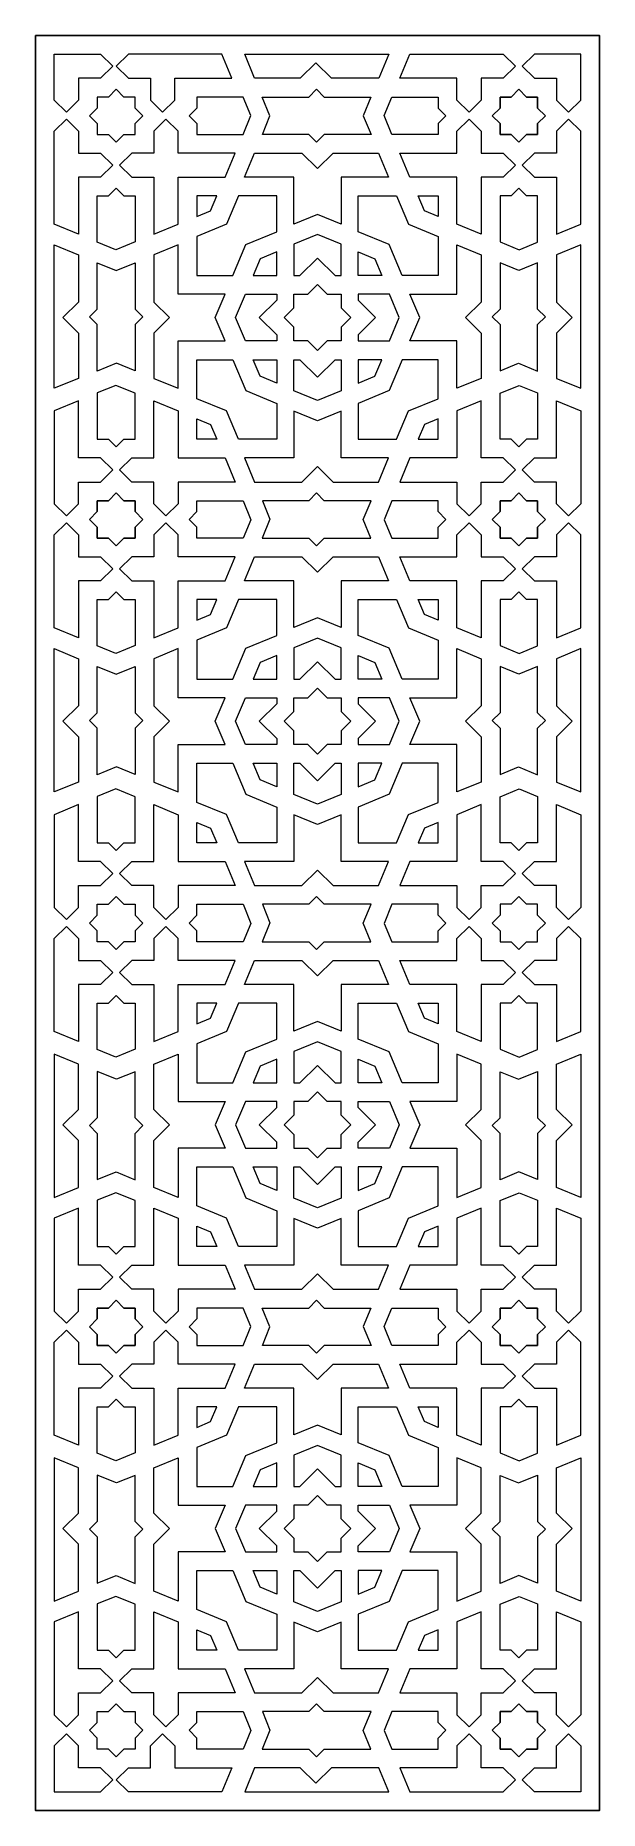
# Model space of a CAD drawing. Header units: millimetres. Extents: x -336 to 403, y -1299 to 1030.
import ezdxf

# ---------------------------------------------------------------- set-up
doc = ezdxf.new("R2010")
doc.units = ezdxf.units.MM
doc.header["$MEASUREMENT"] = 0
doc.layers.add('Plan 1', color=7, linetype='Continuous')

msp = doc.modelspace()

# ---------------------------------------------------------------- linework, layer by layer
msp.add_lwpolyline([(-335.9, 1030.4), (403.2, 1030.4), (403.2, -1298.6), (-335.9, -1298.6)], close=True)
at = {"layer": 'Plan 1', "color": 250, "lineweight": 20}
for points, knots in [([(-311.3, 974.2), (-311.3, 974.2), (-311.3, 945.4), (-311.3, 945.4), (-311.3, 945.4), (-311.3, 945.4), (-295.4, 929.6), (-295.4, 929.6), (-295.4, 929.6), (-295.4, 929.6), (-279.5, 945.4), (-279.5, 945.4), (-279.5, 945.4), (-279.5, 945.4), (-279.5, 974.2), (-279.5, 974.2), (-279.5, 974.2), (-279.5, 974.2), (-279.5, 974.2), (-279.5, 974.2), (-279.5, 974.2), (-279.5, 974.2), (-279.5, 974.2), (-279.5, 974.2), (-279.5, 974.2), (-279.5, 974.2), (-250.6, 974.2), (-250.6, 974.2), (-250.6, 974.2), (-250.6, 974.2), (-234.7, 990), (-234.7, 990), (-234.7, 990), (-234.7, 990), (-250.6, 1005.8), (-250.6, 1005.8), (-250.6, 1005.8), (-250.6, 1005.8), (-279.5, 1005.8), (-279.5, 1005.8), (-279.5, 1005.8), (-279.5, 1005.8), (-311.3, 1005.8), (-311.3, 1005.8), (-311.3, 1005.8), (-311.3, 1005.8), (-311.3, 974.2), (-311.3, 974.2)], [0, 0, 0, 0, 0.076923, 0.076923, 0.076923, 0.076923, 0.153846, 0.153846, 0.153846, 0.153846, 0.230769, 0.230769, 0.230769, 0.230769, 0.307692, 0.307692, 0.307692, 0.307692, 0.384615, 0.384615, 0.384615, 0.384615, 0.461538, 0.461538, 0.461538, 0.461538, 0.538462, 0.538462, 0.538462, 0.538462, 0.615385, 0.615385, 0.615385, 0.615385, 0.692308, 0.692308, 0.692308, 0.692308, 0.769231, 0.769231, 0.769231, 0.769231, 0.846154, 0.846154, 0.846154, 0.846154, 1, 1, 1, 1]), ([(-153.5, 974.2), (-153.5, 974.2), (-153.5, 945.4), (-153.5, 945.4), (-153.5, 945.4), (-153.5, 945.4), (-169.4, 929.6), (-169.4, 929.6), (-169.4, 929.6), (-169.4, 929.6), (-185.3, 945.4), (-185.3, 945.4), (-185.3, 945.4), (-185.3, 945.4), (-185.3, 974.2), (-185.3, 974.2), (-185.3, 974.2), (-185.3, 974.2), (-185.3, 974.2), (-185.3, 974.2), (-185.3, 974.2), (-185.3, 974.2), (-185.3, 974.2), (-185.3, 974.2), (-185.3, 974.2), (-185.3, 974.2), (-214.2, 974.2), (-214.2, 974.2), (-214.2, 974.2), (-214.2, 974.2), (-230.1, 990), (-230.1, 990), (-230.1, 990), (-230.1, 990), (-214.2, 1005.8), (-214.2, 1005.8), (-214.2, 1005.8), (-214.2, 1005.8), (-185.3, 1005.8), (-185.3, 1005.8), (-185.3, 1005.8), (-185.3, 1005.8), (-153.5, 1005.8), (-153.5, 1005.8), (-153.5, 1005.8), (-153.5, 1005.8), (-92.5, 1005.8), (-92.5, 1005.8), (-92.5, 1005.8), (-92.5, 1005.8), (-92.5, 1005.8), (-92.5, 1005.8), (-92.5, 1005.8), (-92.5, 1005.8), (-91.7, 1005.8), (-91.7, 1005.8), (-91.7, 1005.8), (-91.7, 1005.8), (-78.5, 974.2), (-78.5, 974.2), (-78.5, 974.2), (-78.5, 974.2), (-79.3, 974.2), (-79.3, 974.2), (-79.3, 974.2), (-79.3, 974.2), (-79.3, 974.2), (-79.3, 974.2), (-79.3, 974.2), (-79.3, 974.2), (-153.5, 974.2), (-153.5, 974.2)], [0, 0, 0, 0, 0.052632, 0.052632, 0.052632, 0.052632, 0.105263, 0.105263, 0.105263, 0.105263, 0.157895, 0.157895, 0.157895, 0.157895, 0.210526, 0.210526, 0.210526, 0.210526, 0.263158, 0.263158, 0.263158, 0.263158, 0.315789, 0.315789, 0.315789, 0.315789, 0.368421, 0.368421, 0.368421, 0.368421, 0.421053, 0.421053, 0.421053, 0.421053, 0.473684, 0.473684, 0.473684, 0.473684, 0.526316, 0.526316, 0.526316, 0.526316, 0.578947, 0.578947, 0.578947, 0.578947, 0.631579, 0.631579, 0.631579, 0.631579, 0.684211, 0.684211, 0.684211, 0.684211, 0.736842, 0.736842, 0.736842, 0.736842, 0.789474, 0.789474, 0.789474, 0.789474, 0.842105, 0.842105, 0.842105, 0.842105, 0.894737, 0.894737, 0.894737, 0.894737, 1, 1, 1, 1]), ([(-61.7, 1005.8), (-61.7, 1005.8), (-48.7, 974.2), (-48.7, 974.2), (-48.7, 974.2), (-48.7, 974.2), (11.1, 974.2), (11.1, 974.2), (11.1, 974.2), (11.1, 974.2), (31.5, 994.5), (31.5, 994.5), (31.5, 994.5), (31.5, 994.5), (51.9, 974.2), (51.9, 974.2), (51.9, 974.2), (51.9, 974.2), (114, 974.2), (114, 974.2), (114, 974.2), (114, 974.2), (127.2, 1005.8), (127.2, 1005.8), (127.2, 1005.8), (127.2, 1005.8), (62.3, 1005.8), (62.3, 1005.8), (62.3, 1005.8), (62.3, 1005.8), (0.7, 1005.8), (0.7, 1005.8), (0.7, 1005.8), (0.7, 1005.8), (-61.7, 1005.8), (-61.7, 1005.8)], [0, 0, 0, 0, 0.1, 0.1, 0.1, 0.1, 0.2, 0.2, 0.2, 0.2, 0.3, 0.3, 0.3, 0.3, 0.4, 0.4, 0.4, 0.4, 0.5, 0.5, 0.5, 0.5, 0.6, 0.6, 0.6, 0.6, 0.7, 0.7, 0.7, 0.7, 0.8, 0.8, 0.8, 0.8, 1, 1, 1, 1]), ([(216.4, 974.2), (216.4, 974.2), (216.4, 945.4), (216.4, 945.4), (216.4, 945.4), (216.4, 945.4), (232.3, 929.6), (232.3, 929.6), (232.3, 929.6), (232.3, 929.6), (248.2, 945.4), (248.2, 945.4), (248.2, 945.4), (248.2, 945.4), (248.2, 974.2), (248.2, 974.2), (248.2, 974.2), (248.2, 974.2), (248.2, 974.2), (248.2, 974.2), (248.2, 974.2), (248.2, 974.2), (248.2, 974.2), (248.2, 974.2), (248.2, 974.2), (248.2, 974.2), (277.1, 974.2), (277.1, 974.2), (277.1, 974.2), (277.1, 974.2), (293, 990), (293, 990), (293, 990), (293, 990), (277.1, 1005.8), (277.1, 1005.8), (277.1, 1005.8), (277.1, 1005.8), (248.2, 1005.8), (248.2, 1005.8), (248.2, 1005.8), (248.2, 1005.8), (216.4, 1005.8), (216.4, 1005.8), (216.4, 1005.8), (216.4, 1005.8), (155.5, 1005.8), (155.5, 1005.8), (155.5, 1005.8), (155.5, 1005.8), (155.5, 1005.8), (155.5, 1005.8), (155.5, 1005.8), (155.5, 1005.8), (154.6, 1005.8), (154.6, 1005.8), (154.6, 1005.8), (154.6, 1005.8), (141.5, 974.2), (141.5, 974.2), (141.5, 974.2), (141.5, 974.2), (142.3, 974.2), (142.3, 974.2), (142.3, 974.2), (142.3, 974.2), (142.3, 974.2), (142.3, 974.2), (142.3, 974.2), (142.3, 974.2), (216.4, 974.2), (216.4, 974.2)], [0, 0, 0, 0, 0.052632, 0.052632, 0.052632, 0.052632, 0.105263, 0.105263, 0.105263, 0.105263, 0.157895, 0.157895, 0.157895, 0.157895, 0.210526, 0.210526, 0.210526, 0.210526, 0.263158, 0.263158, 0.263158, 0.263158, 0.315789, 0.315789, 0.315789, 0.315789, 0.368421, 0.368421, 0.368421, 0.368421, 0.421053, 0.421053, 0.421053, 0.421053, 0.473684, 0.473684, 0.473684, 0.473684, 0.526316, 0.526316, 0.526316, 0.526316, 0.578947, 0.578947, 0.578947, 0.578947, 0.631579, 0.631579, 0.631579, 0.631579, 0.684211, 0.684211, 0.684211, 0.684211, 0.736842, 0.736842, 0.736842, 0.736842, 0.789474, 0.789474, 0.789474, 0.789474, 0.842105, 0.842105, 0.842105, 0.842105, 0.894737, 0.894737, 0.894737, 0.894737, 1, 1, 1, 1]), ([(378.7, 974.2), (378.7, 974.2), (378.7, 945.4), (378.7, 945.4), (378.7, 945.4), (378.7, 945.4), (362.8, 929.6), (362.8, 929.6), (362.8, 929.6), (362.8, 929.6), (346.9, 945.4), (346.9, 945.4), (346.9, 945.4), (346.9, 945.4), (346.9, 974.2), (346.9, 974.2), (346.9, 974.2), (346.9, 974.2), (346.9, 974.2), (346.9, 974.2), (346.9, 974.2), (346.9, 974.2), (346.9, 974.2), (346.9, 974.2), (346.9, 974.2), (346.9, 974.2), (318, 974.2), (318, 974.2), (318, 974.2), (318, 974.2), (302.1, 990), (302.1, 990), (302.1, 990), (302.1, 990), (318, 1005.8), (318, 1005.8), (318, 1005.8), (318, 1005.8), (346.9, 1005.8), (346.9, 1005.8), (346.9, 1005.8), (346.9, 1005.8), (378.7, 1005.8), (378.7, 1005.8), (378.7, 1005.8), (378.7, 1005.8), (378.7, 974.2), (378.7, 974.2)], [0, 0, 0, 0, 0.076923, 0.076923, 0.076923, 0.076923, 0.153846, 0.153846, 0.153846, 0.153846, 0.230769, 0.230769, 0.230769, 0.230769, 0.307692, 0.307692, 0.307692, 0.307692, 0.384615, 0.384615, 0.384615, 0.384615, 0.461538, 0.461538, 0.461538, 0.461538, 0.538462, 0.538462, 0.538462, 0.538462, 0.615385, 0.615385, 0.615385, 0.615385, 0.692308, 0.692308, 0.692308, 0.692308, 0.769231, 0.769231, 0.769231, 0.769231, 0.846154, 0.846154, 0.846154, 0.846154, 1, 1, 1, 1]), ([(-254.9, 949.6), (-254.9, 949.6), (-240.4, 949.6), (-240.4, 949.6), (-240.4, 949.6), (-240.4, 949.6), (-230.2, 959.8), (-230.2, 959.8), (-230.2, 959.8), (-230.2, 959.8), (-220, 949.6), (-220, 949.6), (-220, 949.6), (-220, 949.6), (-205.5, 949.6), (-205.5, 949.6), (-205.5, 949.6), (-205.5, 949.6), (-205.5, 935.2), (-205.5, 935.2), (-205.5, 935.2), (-205.5, 935.2), (-195.3, 925.1), (-195.3, 925.1), (-195.3, 925.1), (-195.3, 925.1), (-205.5, 914.9), (-205.5, 914.9), (-205.5, 914.9), (-205.5, 914.9), (-205.5, 900.5), (-205.5, 900.5), (-205.5, 900.5), (-205.5, 900.5), (-220, 900.5), (-220, 900.5), (-220, 900.5), (-220, 900.5), (-230.2, 890.4), (-230.2, 890.4), (-230.2, 890.4), (-230.2, 890.4), (-240.4, 900.5), (-240.4, 900.5), (-240.4, 900.5), (-240.4, 900.5), (-254.9, 900.5), (-254.9, 900.5), (-254.9, 900.5), (-254.9, 900.5), (-254.9, 914.9), (-254.9, 914.9), (-254.9, 914.9), (-254.9, 914.9), (-265.1, 925.1), (-265.1, 925.1), (-265.1, 925.1), (-265.1, 925.1), (-254.9, 935.2), (-254.9, 935.2), (-254.9, 935.2), (-254.9, 935.2), (-254.9, 949.6), (-254.9, 949.6)], [0, 0, 0, 0, 0.058824, 0.058824, 0.058824, 0.058824, 0.117647, 0.117647, 0.117647, 0.117647, 0.176471, 0.176471, 0.176471, 0.176471, 0.235294, 0.235294, 0.235294, 0.235294, 0.294118, 0.294118, 0.294118, 0.294118, 0.352941, 0.352941, 0.352941, 0.352941, 0.411765, 0.411765, 0.411765, 0.411765, 0.470588, 0.470588, 0.470588, 0.470588, 0.529412, 0.529412, 0.529412, 0.529412, 0.588235, 0.588235, 0.588235, 0.588235, 0.647059, 0.647059, 0.647059, 0.647059, 0.705882, 0.705882, 0.705882, 0.705882, 0.764706, 0.764706, 0.764706, 0.764706, 0.823529, 0.823529, 0.823529, 0.823529, 0.882353, 0.882353, 0.882353, 0.882353, 1, 1, 1, 1]), ([(-254.9, 949.6), (-254.9, 949.6), (-240.4, 949.6), (-240.4, 949.6), (-240.4, 949.6), (-240.4, 949.6), (-230.2, 959.8), (-230.2, 959.8), (-230.2, 959.8), (-230.2, 959.8), (-220, 949.6), (-220, 949.6), (-220, 949.6), (-220, 949.6), (-205.5, 949.6), (-205.5, 949.6), (-205.5, 949.6), (-205.5, 949.6), (-205.5, 935.2), (-205.5, 935.2), (-205.5, 935.2), (-205.5, 935.2), (-195.3, 925.1), (-195.3, 925.1), (-195.3, 925.1), (-195.3, 925.1), (-205.5, 914.9), (-205.5, 914.9), (-205.5, 914.9), (-205.5, 914.9), (-205.5, 900.5), (-205.5, 900.5), (-205.5, 900.5), (-205.5, 900.5), (-220, 900.5), (-220, 900.5), (-220, 900.5), (-220, 900.5), (-230.2, 890.4), (-230.2, 890.4), (-230.2, 890.4), (-230.2, 890.4), (-240.4, 900.5), (-240.4, 900.5), (-240.4, 900.5), (-240.4, 900.5), (-254.9, 900.5), (-254.9, 900.5), (-254.9, 900.5), (-254.9, 900.5), (-254.9, 914.9), (-254.9, 914.9), (-254.9, 914.9), (-254.9, 914.9), (-265.1, 925.1), (-265.1, 925.1), (-265.1, 925.1), (-265.1, 925.1), (-254.9, 935.2), (-254.9, 935.2), (-254.9, 935.2), (-254.9, 935.2), (-254.9, 949.6), (-254.9, 949.6)], [0, 0, 0, 0, 0.058824, 0.058824, 0.058824, 0.058824, 0.117647, 0.117647, 0.117647, 0.117647, 0.176471, 0.176471, 0.176471, 0.176471, 0.235294, 0.235294, 0.235294, 0.235294, 0.294118, 0.294118, 0.294118, 0.294118, 0.352941, 0.352941, 0.352941, 0.352941, 0.411765, 0.411765, 0.411765, 0.411765, 0.470588, 0.470588, 0.470588, 0.470588, 0.529412, 0.529412, 0.529412, 0.529412, 0.588235, 0.588235, 0.588235, 0.588235, 0.647059, 0.647059, 0.647059, 0.647059, 0.705882, 0.705882, 0.705882, 0.705882, 0.764706, 0.764706, 0.764706, 0.764706, 0.823529, 0.823529, 0.823529, 0.823529, 0.882353, 0.882353, 0.882353, 0.882353, 1, 1, 1, 1]), ([(22.2, 900.5), (22.2, 900.5), (32.4, 890.4), (32.4, 890.4), (32.4, 890.4), (32.4, 890.4), (42.6, 900.5), (42.6, 900.5), (42.6, 900.5), (42.6, 900.5), (103.8, 900.5), (103.8, 900.5), (103.8, 900.5), (103.8, 900.5), (93.5, 925.1), (93.5, 925.1), (93.5, 925.1), (93.5, 925.1), (103.6, 949.6), (103.6, 949.6), (103.6, 949.6), (103.6, 949.6), (42.6, 949.6), (42.6, 949.6), (42.6, 949.6), (42.6, 949.6), (32.4, 959.8), (32.4, 959.8), (32.4, 959.8), (32.4, 959.8), (22.2, 949.6), (22.2, 949.6), (22.2, 949.6), (22.2, 949.6), (-39, 949.6), (-39, 949.6), (-39, 949.6), (-39, 949.6), (-28.7, 924.8), (-28.7, 924.8), (-28.7, 924.8), (-28.7, 924.8), (-38.6, 900.5), (-38.6, 900.5), (-38.6, 900.5), (-38.6, 900.5), (22.2, 900.5), (22.2, 900.5)], [0, 0, 0, 0, 0.076923, 0.076923, 0.076923, 0.076923, 0.153846, 0.153846, 0.153846, 0.153846, 0.230769, 0.230769, 0.230769, 0.230769, 0.307692, 0.307692, 0.307692, 0.307692, 0.384615, 0.384615, 0.384615, 0.384615, 0.461538, 0.461538, 0.461538, 0.461538, 0.538462, 0.538462, 0.538462, 0.538462, 0.615385, 0.615385, 0.615385, 0.615385, 0.692308, 0.692308, 0.692308, 0.692308, 0.769231, 0.769231, 0.769231, 0.769231, 0.846154, 0.846154, 0.846154, 0.846154, 1, 1, 1, 1]), ([(322.2, 949.6), (322.2, 949.6), (307.8, 949.6), (307.8, 949.6), (307.8, 949.6), (307.8, 949.6), (297.5, 959.8), (297.5, 959.8), (297.5, 959.8), (297.5, 959.8), (287.3, 949.6), (287.3, 949.6), (287.3, 949.6), (287.3, 949.6), (272.9, 949.6), (272.9, 949.6), (272.9, 949.6), (272.9, 949.6), (272.9, 935.2), (272.9, 935.2), (272.9, 935.2), (272.9, 935.2), (262.7, 925.1), (262.7, 925.1), (262.7, 925.1), (262.7, 925.1), (272.9, 914.9), (272.9, 914.9), (272.9, 914.9), (272.9, 914.9), (272.9, 900.5), (272.9, 900.5), (272.9, 900.5), (272.9, 900.5), (287.3, 900.5), (287.3, 900.5), (287.3, 900.5), (287.3, 900.5), (297.5, 890.4), (297.5, 890.4), (297.5, 890.4), (297.5, 890.4), (307.8, 900.5), (307.8, 900.5), (307.8, 900.5), (307.8, 900.5), (322.2, 900.5), (322.2, 900.5), (322.2, 900.5), (322.2, 900.5), (322.2, 914.9), (322.2, 914.9), (322.2, 914.9), (322.2, 914.9), (332.4, 925.1), (332.4, 925.1), (332.4, 925.1), (332.4, 925.1), (322.2, 935.2), (322.2, 935.2), (322.2, 935.2), (322.2, 935.2), (322.2, 949.6), (322.2, 949.6)], [0, 0, 0, 0, 0.058824, 0.058824, 0.058824, 0.058824, 0.117647, 0.117647, 0.117647, 0.117647, 0.176471, 0.176471, 0.176471, 0.176471, 0.235294, 0.235294, 0.235294, 0.235294, 0.294118, 0.294118, 0.294118, 0.294118, 0.352941, 0.352941, 0.352941, 0.352941, 0.411765, 0.411765, 0.411765, 0.411765, 0.470588, 0.470588, 0.470588, 0.470588, 0.529412, 0.529412, 0.529412, 0.529412, 0.588235, 0.588235, 0.588235, 0.588235, 0.647059, 0.647059, 0.647059, 0.647059, 0.705882, 0.705882, 0.705882, 0.705882, 0.764706, 0.764706, 0.764706, 0.764706, 0.823529, 0.823529, 0.823529, 0.823529, 0.882353, 0.882353, 0.882353, 0.882353, 1, 1, 1, 1]), ([(272.9, 949.6), (272.9, 949.6), (287.3, 949.6), (287.3, 949.6), (287.3, 949.6), (287.3, 949.6), (297.5, 959.8), (297.5, 959.8), (297.5, 959.8), (297.5, 959.8), (307.8, 949.6), (307.8, 949.6), (307.8, 949.6), (307.8, 949.6), (322.2, 949.6), (322.2, 949.6), (322.2, 949.6), (322.2, 949.6), (322.2, 935.2), (322.2, 935.2), (322.2, 935.2), (322.2, 935.2), (332.4, 925.1), (332.4, 925.1), (332.4, 925.1), (332.4, 925.1), (322.2, 914.9), (322.2, 914.9), (322.2, 914.9), (322.2, 914.9), (322.2, 900.5), (322.2, 900.5), (322.2, 900.5), (322.2, 900.5), (307.8, 900.5), (307.8, 900.5), (307.8, 900.5), (307.8, 900.5), (297.5, 890.4), (297.5, 890.4), (297.5, 890.4), (297.5, 890.4), (287.3, 900.5), (287.3, 900.5), (287.3, 900.5), (287.3, 900.5), (272.9, 900.5), (272.9, 900.5), (272.9, 900.5), (272.9, 900.5), (272.9, 914.9), (272.9, 914.9), (272.9, 914.9), (272.9, 914.9), (262.7, 925.1), (262.7, 925.1), (262.7, 925.1), (262.7, 925.1), (272.9, 935.2), (272.9, 935.2), (272.9, 935.2), (272.9, 935.2), (272.9, 949.6), (272.9, 949.6)], [0, 0, 0, 0, 0.058824, 0.058824, 0.058824, 0.058824, 0.117647, 0.117647, 0.117647, 0.117647, 0.176471, 0.176471, 0.176471, 0.176471, 0.235294, 0.235294, 0.235294, 0.235294, 0.294118, 0.294118, 0.294118, 0.294118, 0.352941, 0.352941, 0.352941, 0.352941, 0.411765, 0.411765, 0.411765, 0.411765, 0.470588, 0.470588, 0.470588, 0.470588, 0.529412, 0.529412, 0.529412, 0.529412, 0.588235, 0.588235, 0.588235, 0.588235, 0.647059, 0.647059, 0.647059, 0.647059, 0.705882, 0.705882, 0.705882, 0.705882, 0.764706, 0.764706, 0.764706, 0.764706, 0.823529, 0.823529, 0.823529, 0.823529, 0.882353, 0.882353, 0.882353, 0.882353, 1, 1, 1, 1]), ([(-124.4, 900.5), (-124.4, 900.5), (-124.4, 914.9), (-124.4, 914.9), (-124.4, 914.9), (-124.4, 914.9), (-134.6, 925.1), (-134.6, 925.1), (-134.6, 925.1), (-134.6, 925.1), (-124.4, 935.2), (-124.4, 935.2), (-124.4, 935.2), (-124.4, 935.2), (-124.4, 949.6), (-124.4, 949.6), (-124.4, 949.6), (-124.4, 949.6), (-63.6, 949.6), (-63.6, 949.6), (-63.6, 949.6), (-63.6, 949.6), (-53.5, 925.5), (-53.5, 925.5), (-53.5, 925.5), (-53.5, 925.5), (-63.9, 900.5), (-63.9, 900.5), (-63.9, 900.5), (-63.9, 900.5), (-124.4, 900.5), (-124.4, 900.5)], [0, 0, 0, 0, 0.111111, 0.111111, 0.111111, 0.111111, 0.222222, 0.222222, 0.222222, 0.222222, 0.333333, 0.333333, 0.333333, 0.333333, 0.444444, 0.444444, 0.444444, 0.444444, 0.555556, 0.555556, 0.555556, 0.555556, 0.666667, 0.666667, 0.666667, 0.666667, 0.777778, 0.777778, 0.777778, 0.777778, 1, 1, 1, 1]), ([(191.8, 900.5), (191.8, 900.5), (191.8, 914.9), (191.8, 914.9), (191.8, 914.9), (191.8, 914.9), (202, 925.1), (202, 925.1), (202, 925.1), (202, 925.1), (191.8, 935.2), (191.8, 935.2), (191.8, 935.2), (191.8, 935.2), (191.8, 949.6), (191.8, 949.6), (191.8, 949.6), (191.8, 949.6), (130.9, 949.6), (130.9, 949.6), (130.9, 949.6), (130.9, 949.6), (120.9, 925.5), (120.9, 925.5), (120.9, 925.5), (120.9, 925.5), (131.2, 900.5), (131.2, 900.5), (131.2, 900.5), (131.2, 900.5), (191.8, 900.5), (191.8, 900.5)], [0, 0, 0, 0, 0.111111, 0.111111, 0.111111, 0.111111, 0.222222, 0.222222, 0.222222, 0.222222, 0.333333, 0.333333, 0.333333, 0.333333, 0.444444, 0.444444, 0.444444, 0.444444, 0.555556, 0.555556, 0.555556, 0.555556, 0.666667, 0.666667, 0.666667, 0.666667, 0.777778, 0.777778, 0.777778, 0.777778, 1, 1, 1, 1]), ([(-279.5, 844.3), (-279.5, 844.3), (-250.6, 844.3), (-250.6, 844.3), (-250.6, 844.3), (-250.6, 844.3), (-234.7, 860.2), (-234.7, 860.2), (-234.7, 860.2), (-234.7, 860.2), (-250.6, 876), (-250.6, 876), (-250.6, 876), (-250.6, 876), (-279.5, 876), (-279.5, 876), (-279.5, 876), (-279.5, 876), (-279.5, 876), (-279.5, 876), (-279.5, 876), (-279.5, 876), (-279.5, 876), (-279.5, 876), (-279.5, 876), (-279.5, 876), (-279.5, 904.7), (-279.5, 904.7), (-279.5, 904.7), (-279.5, 904.7), (-295.4, 920.6), (-295.4, 920.6), (-295.4, 920.6), (-295.4, 920.6), (-311.3, 904.7), (-311.3, 904.7), (-311.3, 904.7), (-311.3, 904.7), (-311.3, 876), (-311.3, 876), (-311.3, 876), (-311.3, 876), (-311.3, 844.3), (-311.3, 844.3), (-311.3, 844.3), (-311.3, 844.3), (-311.3, 783.7), (-311.3, 783.7), (-311.3, 783.7), (-311.3, 783.7), (-311.3, 783.7), (-311.3, 783.7), (-311.3, 783.7), (-311.3, 783.7), (-311.3, 782.8), (-311.3, 782.8), (-311.3, 782.8), (-311.3, 782.8), (-279.5, 769.7), (-279.5, 769.7), (-279.5, 769.7), (-279.5, 769.7), (-279.5, 770.5), (-279.5, 770.5), (-279.5, 770.5), (-279.5, 770.5), (-279.5, 770.5), (-279.5, 770.5), (-279.5, 770.5), (-279.5, 770.5), (-279.5, 844.3), (-279.5, 844.3)], [0, 0, 0, 0, 0.052632, 0.052632, 0.052632, 0.052632, 0.105263, 0.105263, 0.105263, 0.105263, 0.157895, 0.157895, 0.157895, 0.157895, 0.210526, 0.210526, 0.210526, 0.210526, 0.263158, 0.263158, 0.263158, 0.263158, 0.315789, 0.315789, 0.315789, 0.315789, 0.368421, 0.368421, 0.368421, 0.368421, 0.421053, 0.421053, 0.421053, 0.421053, 0.473684, 0.473684, 0.473684, 0.473684, 0.526316, 0.526316, 0.526316, 0.526316, 0.578947, 0.578947, 0.578947, 0.578947, 0.631579, 0.631579, 0.631579, 0.631579, 0.684211, 0.684211, 0.684211, 0.684211, 0.736842, 0.736842, 0.736842, 0.736842, 0.789474, 0.789474, 0.789474, 0.789474, 0.842105, 0.842105, 0.842105, 0.842105, 0.894737, 0.894737, 0.894737, 0.894737, 1, 1, 1, 1]), ([(-180.9, 844.3), (-180.9, 844.3), (-209.8, 844.3), (-209.8, 844.3), (-209.8, 844.3), (-209.8, 844.3), (-225.7, 860.2), (-225.7, 860.2), (-225.7, 860.2), (-225.7, 860.2), (-209.8, 876), (-209.8, 876), (-209.8, 876), (-209.8, 876), (-180.9, 876), (-180.9, 876), (-180.9, 876), (-180.9, 876), (-180.9, 876), (-180.9, 876), (-180.9, 876), (-180.9, 876), (-180.9, 876), (-180.9, 876), (-180.9, 876), (-180.9, 876), (-180.9, 904.7), (-180.9, 904.7), (-180.9, 904.7), (-180.9, 904.7), (-165, 920.6), (-165, 920.6), (-165, 920.6), (-165, 920.6), (-149.1, 904.7), (-149.1, 904.7), (-149.1, 904.7), (-149.1, 904.7), (-149.1, 876), (-149.1, 876), (-149.1, 876), (-149.1, 876), (-74.9, 876), (-74.9, 876), (-74.9, 876), (-74.9, 876), (-74.9, 876), (-74.9, 876), (-74.9, 876), (-74.9, 876), (-74.1, 876), (-74.1, 876), (-74.1, 876), (-74.1, 876), (-87.3, 844.3), (-87.3, 844.3), (-87.3, 844.3), (-87.3, 844.3), (-88.1, 844.3), (-88.1, 844.3), (-88.1, 844.3), (-88.1, 844.3), (-88.1, 844.3), (-88.1, 844.3), (-88.1, 844.3), (-88.1, 844.3), (-149.1, 844.3), (-149.1, 844.3), (-149.1, 844.3), (-149.1, 844.3), (-149.1, 783.7), (-149.1, 783.7), (-149.1, 783.7), (-149.1, 783.7), (-149.1, 783.7), (-149.1, 783.7), (-149.1, 783.7), (-149.1, 783.7), (-149.1, 782.8), (-149.1, 782.8), (-149.1, 782.8), (-149.1, 782.8), (-180.9, 769.7), (-180.9, 769.7), (-180.9, 769.7), (-180.9, 769.7), (-180.9, 770.5), (-180.9, 770.5), (-180.9, 770.5), (-180.9, 770.5), (-180.9, 770.5), (-180.9, 770.5), (-180.9, 770.5), (-180.9, 770.5), (-180.9, 844.3), (-180.9, 844.3)], [0, 0, 0, 0, 0.04, 0.04, 0.04, 0.04, 0.08, 0.08, 0.08, 0.08, 0.12, 0.12, 0.12, 0.12, 0.16, 0.16, 0.16, 0.16, 0.2, 0.2, 0.2, 0.2, 0.24, 0.24, 0.24, 0.24, 0.28, 0.28, 0.28, 0.28, 0.32, 0.32, 0.32, 0.32, 0.36, 0.36, 0.36, 0.36, 0.4, 0.4, 0.4, 0.4, 0.44, 0.44, 0.44, 0.44, 0.48, 0.48, 0.48, 0.48, 0.52, 0.52, 0.52, 0.52, 0.56, 0.56, 0.56, 0.56, 0.6, 0.6, 0.6, 0.6, 0.64, 0.64, 0.64, 0.64, 0.68, 0.68, 0.68, 0.68, 0.72, 0.72, 0.72, 0.72, 0.76, 0.76, 0.76, 0.76, 0.8, 0.8, 0.8, 0.8, 0.84, 0.84, 0.84, 0.84, 0.88, 0.88, 0.88, 0.88, 0.92, 0.92, 0.92, 0.92, 1, 1, 1, 1]), ([(248.2, 844.3), (248.2, 844.3), (277.1, 844.3), (277.1, 844.3), (277.1, 844.3), (277.1, 844.3), (293, 860.2), (293, 860.2), (293, 860.2), (293, 860.2), (277.1, 876), (277.1, 876), (277.1, 876), (277.1, 876), (248.2, 876), (248.2, 876), (248.2, 876), (248.2, 876), (248.2, 876), (248.2, 876), (248.2, 876), (248.2, 876), (248.2, 876), (248.2, 876), (248.2, 876), (248.2, 876), (248.2, 904.7), (248.2, 904.7), (248.2, 904.7), (248.2, 904.7), (232.3, 920.6), (232.3, 920.6), (232.3, 920.6), (232.3, 920.6), (216.4, 904.7), (216.4, 904.7), (216.4, 904.7), (216.4, 904.7), (216.4, 876), (216.4, 876), (216.4, 876), (216.4, 876), (142.3, 876), (142.3, 876), (142.3, 876), (142.3, 876), (142.3, 876), (142.3, 876), (142.3, 876), (142.3, 876), (141.5, 876), (141.5, 876), (141.5, 876), (141.5, 876), (154.6, 844.3), (154.6, 844.3), (154.6, 844.3), (154.6, 844.3), (155.5, 844.3), (155.5, 844.3), (155.5, 844.3), (155.5, 844.3), (155.5, 844.3), (155.5, 844.3), (155.5, 844.3), (155.5, 844.3), (216.4, 844.3), (216.4, 844.3), (216.4, 844.3), (216.4, 844.3), (216.4, 783.7), (216.4, 783.7), (216.4, 783.7), (216.4, 783.7), (216.4, 783.7), (216.4, 783.7), (216.4, 783.7), (216.4, 783.7), (216.4, 782.8), (216.4, 782.8), (216.4, 782.8), (216.4, 782.8), (248.2, 769.7), (248.2, 769.7), (248.2, 769.7), (248.2, 769.7), (248.2, 770.5), (248.2, 770.5), (248.2, 770.5), (248.2, 770.5), (248.2, 770.5), (248.2, 770.5), (248.2, 770.5), (248.2, 770.5), (248.2, 844.3), (248.2, 844.3)], [0, 0, 0, 0, 0.04, 0.04, 0.04, 0.04, 0.08, 0.08, 0.08, 0.08, 0.12, 0.12, 0.12, 0.12, 0.16, 0.16, 0.16, 0.16, 0.2, 0.2, 0.2, 0.2, 0.24, 0.24, 0.24, 0.24, 0.28, 0.28, 0.28, 0.28, 0.32, 0.32, 0.32, 0.32, 0.36, 0.36, 0.36, 0.36, 0.4, 0.4, 0.4, 0.4, 0.44, 0.44, 0.44, 0.44, 0.48, 0.48, 0.48, 0.48, 0.52, 0.52, 0.52, 0.52, 0.56, 0.56, 0.56, 0.56, 0.6, 0.6, 0.6, 0.6, 0.64, 0.64, 0.64, 0.64, 0.68, 0.68, 0.68, 0.68, 0.72, 0.72, 0.72, 0.72, 0.76, 0.76, 0.76, 0.76, 0.8, 0.8, 0.8, 0.8, 0.84, 0.84, 0.84, 0.84, 0.88, 0.88, 0.88, 0.88, 0.92, 0.92, 0.92, 0.92, 1, 1, 1, 1]), ([(346.9, 844.3), (346.9, 844.3), (318, 844.3), (318, 844.3), (318, 844.3), (318, 844.3), (302.1, 860.2), (302.1, 860.2), (302.1, 860.2), (302.1, 860.2), (318, 876), (318, 876), (318, 876), (318, 876), (346.9, 876), (346.9, 876), (346.9, 876), (346.9, 876), (346.9, 876), (346.9, 876), (346.9, 876), (346.9, 876), (346.9, 876), (346.9, 876), (346.9, 876), (346.9, 876), (346.9, 904.7), (346.9, 904.7), (346.9, 904.7), (346.9, 904.7), (362.8, 920.6), (362.8, 920.6), (362.8, 920.6), (362.8, 920.6), (378.7, 904.7), (378.7, 904.7), (378.7, 904.7), (378.7, 904.7), (378.7, 876), (378.7, 876), (378.7, 876), (378.7, 876), (378.7, 844.3), (378.7, 844.3), (378.7, 844.3), (378.7, 844.3), (378.7, 783.7), (378.7, 783.7), (378.7, 783.7), (378.7, 783.7), (378.7, 783.7), (378.7, 783.7), (378.7, 783.7), (378.7, 783.7), (378.7, 782.8), (378.7, 782.8), (378.7, 782.8), (378.7, 782.8), (346.9, 769.7), (346.9, 769.7), (346.9, 769.7), (346.9, 769.7), (346.9, 770.5), (346.9, 770.5), (346.9, 770.5), (346.9, 770.5), (346.9, 770.5), (346.9, 770.5), (346.9, 770.5), (346.9, 770.5), (346.9, 844.3), (346.9, 844.3)], [0, 0, 0, 0, 0.052632, 0.052632, 0.052632, 0.052632, 0.105263, 0.105263, 0.105263, 0.105263, 0.157895, 0.157895, 0.157895, 0.157895, 0.210526, 0.210526, 0.210526, 0.210526, 0.263158, 0.263158, 0.263158, 0.263158, 0.315789, 0.315789, 0.315789, 0.315789, 0.368421, 0.368421, 0.368421, 0.368421, 0.421053, 0.421053, 0.421053, 0.421053, 0.473684, 0.473684, 0.473684, 0.473684, 0.526316, 0.526316, 0.526316, 0.526316, 0.578947, 0.578947, 0.578947, 0.578947, 0.631579, 0.631579, 0.631579, 0.631579, 0.684211, 0.684211, 0.684211, 0.684211, 0.736842, 0.736842, 0.736842, 0.736842, 0.789474, 0.789474, 0.789474, 0.789474, 0.842105, 0.842105, 0.842105, 0.842105, 0.894737, 0.894737, 0.894737, 0.894737, 1, 1, 1, 1]), ([(126.8, 844.3), (126.8, 844.3), (113.8, 876), (113.8, 876), (113.8, 876), (113.8, 876), (54.1, 876), (54.1, 876), (54.1, 876), (54.1, 876), (33.7, 855.7), (33.7, 855.7), (33.7, 855.7), (33.7, 855.7), (13.2, 876), (13.2, 876), (13.2, 876), (13.2, 876), (-48.8, 876), (-48.8, 876), (-48.8, 876), (-48.8, 876), (-62, 844.3), (-62, 844.3), (-62, 844.3), (-62, 844.3), (2.8, 844.3), (2.8, 844.3), (2.8, 844.3), (2.8, 844.3), (2.8, 783), (2.8, 783), (2.8, 783), (2.8, 783), (33.7, 795.7), (33.7, 795.7), (33.7, 795.7), (33.7, 795.7), (64.5, 783), (64.5, 783), (64.5, 783), (64.5, 783), (64.5, 844.3), (64.5, 844.3), (64.5, 844.3), (64.5, 844.3), (126.8, 844.3), (126.8, 844.3)], [0, 0, 0, 0, 0.076923, 0.076923, 0.076923, 0.076923, 0.153846, 0.153846, 0.153846, 0.153846, 0.230769, 0.230769, 0.230769, 0.230769, 0.307692, 0.307692, 0.307692, 0.307692, 0.384615, 0.384615, 0.384615, 0.384615, 0.461538, 0.461538, 0.461538, 0.461538, 0.538462, 0.538462, 0.538462, 0.538462, 0.615385, 0.615385, 0.615385, 0.615385, 0.692308, 0.692308, 0.692308, 0.692308, 0.769231, 0.769231, 0.769231, 0.769231, 0.846154, 0.846154, 0.846154, 0.846154, 1, 1, 1, 1]), ([(-205.5, 819.8), (-205.5, 819.8), (-220, 819.8), (-220, 819.8), (-220, 819.8), (-220, 819.8), (-230.2, 829.9), (-230.2, 829.9), (-230.2, 829.9), (-230.2, 829.9), (-240.4, 819.8), (-240.4, 819.8), (-240.4, 819.8), (-240.4, 819.8), (-254.9, 819.8), (-254.9, 819.8), (-254.9, 819.8), (-254.9, 819.8), (-254.9, 759.2), (-254.9, 759.2), (-254.9, 759.2), (-254.9, 759.2), (-230.6, 749.2), (-230.6, 749.2), (-230.6, 749.2), (-230.6, 749.2), (-205.5, 759.6), (-205.5, 759.6), (-205.5, 759.6), (-205.5, 759.6), (-205.5, 819.8), (-205.5, 819.8)], [0, 0, 0, 0, 0.111111, 0.111111, 0.111111, 0.111111, 0.222222, 0.222222, 0.222222, 0.222222, 0.333333, 0.333333, 0.333333, 0.333333, 0.444444, 0.444444, 0.444444, 0.444444, 0.555556, 0.555556, 0.555556, 0.555556, 0.666667, 0.666667, 0.666667, 0.666667, 0.777778, 0.777778, 0.777778, 0.777778, 1, 1, 1, 1]), ([(-98.3, 819.8), (-98.3, 819.8), (-106.4, 800.4), (-106.4, 800.4), (-106.4, 800.4), (-106.4, 800.4), (-124.4, 793), (-124.4, 793), (-124.4, 793), (-124.4, 793), (-124.4, 819.8), (-124.4, 819.8), (-124.4, 819.8), (-124.4, 819.8), (-98.3, 819.8), (-98.3, 819.8)], [0, 0, 0, 0, 0.2, 0.2, 0.2, 0.2, 0.4, 0.4, 0.4, 0.4, 0.6, 0.6, 0.6, 0.6, 1, 1, 1, 1]), ([(-19.6, 819.8), (-19.6, 819.8), (-19.6, 772.9), (-19.6, 772.9), (-19.6, 772.9), (-19.6, 772.9), (-60.4, 756.1), (-60.4, 756.1), (-60.4, 756.1), (-60.4, 756.1), (-77.3, 715.5), (-77.3, 715.5), (-77.3, 715.5), (-77.3, 715.5), (-124.4, 715.5), (-124.4, 715.5), (-124.4, 715.5), (-124.4, 715.5), (-124.4, 766.7), (-124.4, 766.7), (-124.4, 766.7), (-124.4, 766.7), (-85.4, 782.7), (-85.4, 782.7), (-85.4, 782.7), (-85.4, 782.7), (-70, 819.8), (-70, 819.8), (-70, 819.8), (-70, 819.8), (-19.6, 819.8), (-19.6, 819.8)], [0, 0, 0, 0, 0.111111, 0.111111, 0.111111, 0.111111, 0.222222, 0.222222, 0.222222, 0.222222, 0.333333, 0.333333, 0.333333, 0.333333, 0.444444, 0.444444, 0.444444, 0.444444, 0.555556, 0.555556, 0.555556, 0.555556, 0.666667, 0.666667, 0.666667, 0.666667, 0.777778, 0.777778, 0.777778, 0.777778, 1, 1, 1, 1]), ([(87, 819.8), (87, 819.8), (87, 772.9), (87, 772.9), (87, 772.9), (87, 772.9), (127.7, 756.1), (127.7, 756.1), (127.7, 756.1), (127.7, 756.1), (144.6, 715.5), (144.6, 715.5), (144.6, 715.5), (144.6, 715.5), (191.8, 715.5), (191.8, 715.5), (191.8, 715.5), (191.8, 715.5), (191.8, 766.7), (191.8, 766.7), (191.8, 766.7), (191.8, 766.7), (152.8, 782.7), (152.8, 782.7), (152.8, 782.7), (152.8, 782.7), (137.4, 819.8), (137.4, 819.8), (137.4, 819.8), (137.4, 819.8), (87, 819.8), (87, 819.8)], [0, 0, 0, 0, 0.111111, 0.111111, 0.111111, 0.111111, 0.222222, 0.222222, 0.222222, 0.222222, 0.333333, 0.333333, 0.333333, 0.333333, 0.444444, 0.444444, 0.444444, 0.444444, 0.555556, 0.555556, 0.555556, 0.555556, 0.666667, 0.666667, 0.666667, 0.666667, 0.777778, 0.777778, 0.777778, 0.777778, 1, 1, 1, 1]), ([(165.7, 819.8), (165.7, 819.8), (173.7, 800.4), (173.7, 800.4), (173.7, 800.4), (173.7, 800.4), (191.8, 793), (191.8, 793), (191.8, 793), (191.8, 793), (191.8, 819.8), (191.8, 819.8), (191.8, 819.8), (191.8, 819.8), (165.7, 819.8), (165.7, 819.8)], [0, 0, 0, 0, 0.2, 0.2, 0.2, 0.2, 0.4, 0.4, 0.4, 0.4, 0.6, 0.6, 0.6, 0.6, 1, 1, 1, 1]), ([(272.9, 819.8), (272.9, 819.8), (287.3, 819.8), (287.3, 819.8), (287.3, 819.8), (287.3, 819.8), (297.5, 829.9), (297.5, 829.9), (297.5, 829.9), (297.5, 829.9), (307.8, 819.8), (307.8, 819.8), (307.8, 819.8), (307.8, 819.8), (322.2, 819.8), (322.2, 819.8), (322.2, 819.8), (322.2, 819.8), (322.2, 759.2), (322.2, 759.2), (322.2, 759.2), (322.2, 759.2), (298, 749.2), (298, 749.2), (298, 749.2), (298, 749.2), (272.9, 759.6), (272.9, 759.6), (272.9, 759.6), (272.9, 759.6), (272.9, 819.8), (272.9, 819.8)], [0, 0, 0, 0, 0.111111, 0.111111, 0.111111, 0.111111, 0.222222, 0.222222, 0.222222, 0.222222, 0.333333, 0.333333, 0.333333, 0.333333, 0.444444, 0.444444, 0.444444, 0.444444, 0.555556, 0.555556, 0.555556, 0.555556, 0.666667, 0.666667, 0.666667, 0.666667, 0.777778, 0.777778, 0.777778, 0.777778, 1, 1, 1, 1]), ([(64.5, 715.5), (64.5, 715.5), (56.7, 715.5), (56.7, 715.5), (56.7, 715.5), (56.7, 715.5), (33.7, 738.3), (33.7, 738.3), (33.7, 738.3), (33.7, 738.3), (10.7, 715.5), (10.7, 715.5), (10.7, 715.5), (10.7, 715.5), (2.8, 715.5), (2.8, 715.5), (2.8, 715.5), (2.8, 715.5), (2.8, 756.5), (2.8, 756.5), (2.8, 756.5), (2.8, 756.5), (33.7, 769.2), (33.7, 769.2), (33.7, 769.2), (33.7, 769.2), (64.5, 756.5), (64.5, 756.5), (64.5, 756.5), (64.5, 756.5), (64.5, 715.5), (64.5, 715.5)], [0, 0, 0, 0, 0.111111, 0.111111, 0.111111, 0.111111, 0.222222, 0.222222, 0.222222, 0.222222, 0.333333, 0.333333, 0.333333, 0.333333, 0.444444, 0.444444, 0.444444, 0.444444, 0.555556, 0.555556, 0.555556, 0.555556, 0.666667, 0.666667, 0.666667, 0.666667, 0.777778, 0.777778, 0.777778, 0.777778, 1, 1, 1, 1]), ([(-311.3, 567.5), (-311.3, 567.5), (-279.5, 580.5), (-279.5, 580.5), (-279.5, 580.5), (-279.5, 580.5), (-279.5, 639.9), (-279.5, 639.9), (-279.5, 639.9), (-279.5, 639.9), (-299.9, 660.3), (-299.9, 660.3), (-299.9, 660.3), (-299.9, 660.3), (-279.5, 680.6), (-279.5, 680.6), (-279.5, 680.6), (-279.5, 680.6), (-279.5, 742.4), (-279.5, 742.4), (-279.5, 742.4), (-279.5, 742.4), (-311.3, 755.5), (-311.3, 755.5), (-311.3, 755.5), (-311.3, 755.5), (-311.3, 690.9), (-311.3, 690.9), (-311.3, 690.9), (-311.3, 690.9), (-311.3, 629.6), (-311.3, 629.6), (-311.3, 629.6), (-311.3, 629.6), (-311.3, 567.5), (-311.3, 567.5)], [0, 0, 0, 0, 0.1, 0.1, 0.1, 0.1, 0.2, 0.2, 0.2, 0.2, 0.3, 0.3, 0.3, 0.3, 0.4, 0.4, 0.4, 0.4, 0.5, 0.5, 0.5, 0.5, 0.6, 0.6, 0.6, 0.6, 0.7, 0.7, 0.7, 0.7, 0.8, 0.8, 0.8, 0.8, 1, 1, 1, 1]), ([(-149.1, 567.5), (-149.1, 567.5), (-180.9, 580.5), (-180.9, 580.5), (-180.9, 580.5), (-180.9, 580.5), (-180.9, 639.9), (-180.9, 639.9), (-180.9, 639.9), (-180.9, 639.9), (-160.5, 660.3), (-160.5, 660.3), (-160.5, 660.3), (-160.5, 660.3), (-180.9, 680.6), (-180.9, 680.6), (-180.9, 680.6), (-180.9, 680.6), (-180.9, 742.4), (-180.9, 742.4), (-180.9, 742.4), (-180.9, 742.4), (-149.1, 755.5), (-149.1, 755.5), (-149.1, 755.5), (-149.1, 755.5), (-149.1, 690.9), (-149.1, 690.9), (-149.1, 690.9), (-149.1, 690.9), (-87.5, 690.9), (-87.5, 690.9), (-87.5, 690.9), (-87.5, 690.9), (-100.3, 660.3), (-100.3, 660.3), (-100.3, 660.3), (-100.3, 660.3), (-87.5, 629.6), (-87.5, 629.6), (-87.5, 629.6), (-87.5, 629.6), (-149.1, 629.6), (-149.1, 629.6), (-149.1, 629.6), (-149.1, 629.6), (-149.1, 567.5), (-149.1, 567.5)], [0, 0, 0, 0, 0.076923, 0.076923, 0.076923, 0.076923, 0.153846, 0.153846, 0.153846, 0.153846, 0.230769, 0.230769, 0.230769, 0.230769, 0.307692, 0.307692, 0.307692, 0.307692, 0.384615, 0.384615, 0.384615, 0.384615, 0.461538, 0.461538, 0.461538, 0.461538, 0.538462, 0.538462, 0.538462, 0.538462, 0.615385, 0.615385, 0.615385, 0.615385, 0.692308, 0.692308, 0.692308, 0.692308, 0.769231, 0.769231, 0.769231, 0.769231, 0.846154, 0.846154, 0.846154, 0.846154, 1, 1, 1, 1]), ([(-19.6, 715.5), (-19.6, 715.5), (-50.6, 715.5), (-50.6, 715.5), (-50.6, 715.5), (-50.6, 715.5), (-41.5, 737.3), (-41.5, 737.3), (-41.5, 737.3), (-41.5, 737.3), (-19.6, 746.3), (-19.6, 746.3), (-19.6, 746.3), (-19.6, 746.3), (-19.6, 715.5), (-19.6, 715.5)], [0, 0, 0, 0, 0.2, 0.2, 0.2, 0.2, 0.4, 0.4, 0.4, 0.4, 0.6, 0.6, 0.6, 0.6, 1, 1, 1, 1]), ([(87, 715.5), (87, 715.5), (117.9, 715.5), (117.9, 715.5), (117.9, 715.5), (117.9, 715.5), (108.9, 737.3), (108.9, 737.3), (108.9, 737.3), (108.9, 737.3), (87, 746.3), (87, 746.3), (87, 746.3), (87, 746.3), (87, 715.5), (87, 715.5)], [0, 0, 0, 0, 0.2, 0.2, 0.2, 0.2, 0.4, 0.4, 0.4, 0.4, 0.6, 0.6, 0.6, 0.6, 1, 1, 1, 1]), ([(216.4, 567.5), (216.4, 567.5), (248.2, 580.5), (248.2, 580.5), (248.2, 580.5), (248.2, 580.5), (248.2, 639.9), (248.2, 639.9), (248.2, 639.9), (248.2, 639.9), (227.8, 660.3), (227.8, 660.3), (227.8, 660.3), (227.8, 660.3), (248.2, 680.6), (248.2, 680.6), (248.2, 680.6), (248.2, 680.6), (248.2, 742.4), (248.2, 742.4), (248.2, 742.4), (248.2, 742.4), (216.4, 755.5), (216.4, 755.5), (216.4, 755.5), (216.4, 755.5), (216.4, 690.9), (216.4, 690.9), (216.4, 690.9), (216.4, 690.9), (154.8, 690.9), (154.8, 690.9), (154.8, 690.9), (154.8, 690.9), (167.6, 660.3), (167.6, 660.3), (167.6, 660.3), (167.6, 660.3), (154.8, 629.6), (154.8, 629.6), (154.8, 629.6), (154.8, 629.6), (216.4, 629.6), (216.4, 629.6), (216.4, 629.6), (216.4, 629.6), (216.4, 567.5), (216.4, 567.5)], [0, 0, 0, 0, 0.076923, 0.076923, 0.076923, 0.076923, 0.153846, 0.153846, 0.153846, 0.153846, 0.230769, 0.230769, 0.230769, 0.230769, 0.307692, 0.307692, 0.307692, 0.307692, 0.384615, 0.384615, 0.384615, 0.384615, 0.461538, 0.461538, 0.461538, 0.461538, 0.538462, 0.538462, 0.538462, 0.538462, 0.615385, 0.615385, 0.615385, 0.615385, 0.692308, 0.692308, 0.692308, 0.692308, 0.769231, 0.769231, 0.769231, 0.769231, 0.846154, 0.846154, 0.846154, 0.846154, 1, 1, 1, 1]), ([(378.7, 567.5), (378.7, 567.5), (346.9, 580.5), (346.9, 580.5), (346.9, 580.5), (346.9, 580.5), (346.9, 639.9), (346.9, 639.9), (346.9, 639.9), (346.9, 639.9), (367.3, 660.3), (367.3, 660.3), (367.3, 660.3), (367.3, 660.3), (346.9, 680.6), (346.9, 680.6), (346.9, 680.6), (346.9, 680.6), (346.9, 742.4), (346.9, 742.4), (346.9, 742.4), (346.9, 742.4), (378.7, 755.5), (378.7, 755.5), (378.7, 755.5), (378.7, 755.5), (378.7, 690.9), (378.7, 690.9), (378.7, 690.9), (378.7, 690.9), (378.7, 629.6), (378.7, 629.6), (378.7, 629.6), (378.7, 629.6), (378.7, 567.5), (378.7, 567.5)], [0, 0, 0, 0, 0.1, 0.1, 0.1, 0.1, 0.2, 0.2, 0.2, 0.2, 0.3, 0.3, 0.3, 0.3, 0.4, 0.4, 0.4, 0.4, 0.5, 0.5, 0.5, 0.5, 0.6, 0.6, 0.6, 0.6, 0.7, 0.7, 0.7, 0.7, 0.8, 0.8, 0.8, 0.8, 1, 1, 1, 1]), ([(-205.5, 651), (-205.5, 651), (-195.3, 661.2), (-195.3, 661.2), (-195.3, 661.2), (-195.3, 661.2), (-205.5, 671.3), (-205.5, 671.3), (-205.5, 671.3), (-205.5, 671.3), (-205.5, 732.2), (-205.5, 732.2), (-205.5, 732.2), (-205.5, 732.2), (-230.3, 722), (-230.3, 722), (-230.3, 722), (-230.3, 722), (-254.9, 732), (-254.9, 732), (-254.9, 732), (-254.9, 732), (-254.9, 671.3), (-254.9, 671.3), (-254.9, 671.3), (-254.9, 671.3), (-265.1, 661.2), (-265.1, 661.2), (-265.1, 661.2), (-265.1, 661.2), (-254.9, 651), (-254.9, 651), (-254.9, 651), (-254.9, 651), (-254.9, 590.1), (-254.9, 590.1), (-254.9, 590.1), (-254.9, 590.1), (-229.9, 600.4), (-229.9, 600.4), (-229.9, 600.4), (-229.9, 600.4), (-205.5, 590.5), (-205.5, 590.5), (-205.5, 590.5), (-205.5, 590.5), (-205.5, 651), (-205.5, 651)], [0, 0, 0, 0, 0.076923, 0.076923, 0.076923, 0.076923, 0.153846, 0.153846, 0.153846, 0.153846, 0.230769, 0.230769, 0.230769, 0.230769, 0.307692, 0.307692, 0.307692, 0.307692, 0.384615, 0.384615, 0.384615, 0.384615, 0.461538, 0.461538, 0.461538, 0.461538, 0.538462, 0.538462, 0.538462, 0.538462, 0.615385, 0.615385, 0.615385, 0.615385, 0.692308, 0.692308, 0.692308, 0.692308, 0.769231, 0.769231, 0.769231, 0.769231, 0.846154, 0.846154, 0.846154, 0.846154, 1, 1, 1, 1]), ([(272.9, 651), (272.9, 651), (262.7, 661.2), (262.7, 661.2), (262.7, 661.2), (262.7, 661.2), (272.9, 671.3), (272.9, 671.3), (272.9, 671.3), (272.9, 671.3), (272.9, 732.2), (272.9, 732.2), (272.9, 732.2), (272.9, 732.2), (297.6, 722), (297.6, 722), (297.6, 722), (297.6, 722), (322.2, 732), (322.2, 732), (322.2, 732), (322.2, 732), (322.2, 671.3), (322.2, 671.3), (322.2, 671.3), (322.2, 671.3), (332.4, 661.2), (332.4, 661.2), (332.4, 661.2), (332.4, 661.2), (322.2, 651), (322.2, 651), (322.2, 651), (322.2, 651), (322.2, 590.1), (322.2, 590.1), (322.2, 590.1), (322.2, 590.1), (297.3, 600.4), (297.3, 600.4), (297.3, 600.4), (297.3, 600.4), (272.9, 590.5), (272.9, 590.5), (272.9, 590.5), (272.9, 590.5), (272.9, 651), (272.9, 651)], [0, 0, 0, 0, 0.076923, 0.076923, 0.076923, 0.076923, 0.153846, 0.153846, 0.153846, 0.153846, 0.230769, 0.230769, 0.230769, 0.230769, 0.307692, 0.307692, 0.307692, 0.307692, 0.384615, 0.384615, 0.384615, 0.384615, 0.461538, 0.461538, 0.461538, 0.461538, 0.538462, 0.538462, 0.538462, 0.538462, 0.615385, 0.615385, 0.615385, 0.615385, 0.692308, 0.692308, 0.692308, 0.692308, 0.769231, 0.769231, 0.769231, 0.769231, 0.846154, 0.846154, 0.846154, 0.846154, 1, 1, 1, 1]), ([(77.3, 660.3), (77.3, 660.3), (77.3, 660.3), (77.3, 660.3), (77.3, 660.3), (77.3, 660.3), (77.3, 660.3), (77.3, 660.3), (77.3, 660.3), (77.3, 660.3), (77.3, 660.3), (77.3, 660.3), (77.3, 660.3), (77.3, 660.3), (64.5, 673), (64.5, 673), (64.5, 673), (64.5, 673), (64.5, 690.9), (64.5, 690.9), (64.5, 690.9), (64.5, 690.9), (64.5, 690.9), (64.5, 690.9), (64.5, 690.9), (64.5, 690.9), (46.4, 690.9), (46.4, 690.9), (46.4, 690.9), (46.4, 690.9), (33.7, 703.6), (33.7, 703.6), (33.7, 703.6), (33.7, 703.6), (33.7, 703.6), (33.7, 703.6), (33.7, 703.6), (33.7, 703.6), (20.9, 690.9), (20.9, 690.9), (20.9, 690.9), (20.9, 690.9), (2.8, 690.9), (2.8, 690.9), (2.8, 690.9), (2.8, 690.9), (2.8, 690.9), (2.8, 690.9), (2.8, 690.9), (2.8, 690.9), (2.8, 690.9), (2.8, 690.9), (2.8, 690.9), (2.8, 690.9), (2.8, 673), (2.8, 673), (2.8, 673), (2.8, 673), (-9.9, 660.3), (-9.9, 660.3), (-9.9, 660.3), (-9.9, 660.3), (-9.9, 660.3), (-9.9, 660.3), (-9.9, 660.3), (-9.9, 660.3), (-9.9, 660.3), (-9.9, 660.3), (-9.9, 660.3), (-9.9, 660.3), (-9.9, 660.3), (-9.9, 660.3), (-9.9, 660.3), (-9.9, 660.3), (-9.9, 660.3), (-9.9, 660.3), (-9.9, 660.3), (-9.9, 660.3), (-9.9, 660.3), (-9.9, 660.3), (-9.9, 660.3), (-9.9, 660.3), (-9.9, 660.3), (-9.9, 660.3), (-9.9, 660.3), (-9.9, 660.3), (-9.9, 660.3), (-9.9, 660.3), (-9.9, 660.3), (-9.9, 660.3), (2.8, 647.5), (2.8, 647.5), (2.8, 647.5), (2.8, 647.5), (2.8, 629.6), (2.8, 629.6), (2.8, 629.6), (2.8, 629.6), (2.8, 629.6), (2.8, 629.6), (2.8, 629.6), (2.8, 629.6), (20.9, 629.6), (20.9, 629.6), (20.9, 629.6), (20.9, 629.6), (33.7, 616.9), (33.7, 616.9), (33.7, 616.9), (33.7, 616.9), (33.7, 616.9), (33.7, 616.9), (33.7, 616.9), (33.7, 616.9), (33.7, 616.9), (33.7, 616.9), (33.7, 616.9), (33.7, 616.9), (46.4, 629.6), (46.4, 629.6), (46.4, 629.6), (46.4, 629.6), (64.5, 629.6), (64.5, 629.6), (64.5, 629.6), (64.5, 629.6), (64.5, 629.6), (64.5, 629.6), (64.5, 629.6), (64.5, 629.6), (64.5, 629.6), (64.5, 629.6), (64.5, 629.6), (64.5, 629.6), (64.5, 629.6), (64.5, 629.6), (64.5, 629.6), (64.5, 629.6), (64.5, 629.6), (64.5, 629.6), (64.5, 629.6), (64.5, 629.6), (64.5, 647.5), (64.5, 647.5), (64.5, 647.5), (64.5, 647.5), (77.3, 660.3), (77.3, 660.3), (77.3, 660.3), (77.3, 660.3), (77.3, 660.3), (77.3, 660.3), (77.3, 660.3), (77.3, 660.3), (77.3, 660.3), (77.3, 660.3)], [0, 0, 0, 0, 0.025, 0.025, 0.025, 0.025, 0.05, 0.05, 0.05, 0.05, 0.075, 0.075, 0.075, 0.075, 0.1, 0.1, 0.1, 0.1, 0.125, 0.125, 0.125, 0.125, 0.15, 0.15, 0.15, 0.15, 0.175, 0.175, 0.175, 0.175, 0.2, 0.2, 0.2, 0.2, 0.225, 0.225, 0.225, 0.225, 0.25, 0.25, 0.25, 0.25, 0.275, 0.275, 0.275, 0.275, 0.3, 0.3, 0.3, 0.3, 0.325, 0.325, 0.325, 0.325, 0.35, 0.35, 0.35, 0.35, 0.375, 0.375, 0.375, 0.375, 0.4, 0.4, 0.4, 0.4, 0.425, 0.425, 0.425, 0.425, 0.45, 0.45, 0.45, 0.45, 0.475, 0.475, 0.475, 0.475, 0.5, 0.5, 0.5, 0.5, 0.525, 0.525, 0.525, 0.525, 0.55, 0.55, 0.55, 0.55, 0.575, 0.575, 0.575, 0.575, 0.6, 0.6, 0.6, 0.6, 0.625, 0.625, 0.625, 0.625, 0.65, 0.65, 0.65, 0.65, 0.675, 0.675, 0.675, 0.675, 0.7, 0.7, 0.7, 0.7, 0.725, 0.725, 0.725, 0.725, 0.75, 0.75, 0.75, 0.75, 0.775, 0.775, 0.775, 0.775, 0.8, 0.8, 0.8, 0.8, 0.825, 0.825, 0.825, 0.825, 0.85, 0.85, 0.85, 0.85, 0.875, 0.875, 0.875, 0.875, 0.9, 0.9, 0.9, 0.9, 0.925, 0.925, 0.925, 0.925, 0.95, 0.95, 0.95, 0.95, 1, 1, 1, 1]), ([(-19.6, 629.6), (-19.6, 629.6), (-19.6, 637.4), (-19.6, 637.4), (-19.6, 637.4), (-19.6, 637.4), (-42.6, 660.3), (-42.6, 660.3), (-42.6, 660.3), (-42.6, 660.3), (-19.6, 683.1), (-19.6, 683.1), (-19.6, 683.1), (-19.6, 683.1), (-19.6, 690.9), (-19.6, 690.9), (-19.6, 690.9), (-19.6, 690.9), (-60.8, 690.9), (-60.8, 690.9), (-60.8, 690.9), (-60.8, 690.9), (-73.6, 660.3), (-73.6, 660.3), (-73.6, 660.3), (-73.6, 660.3), (-60.8, 629.6), (-60.8, 629.6), (-60.8, 629.6), (-60.8, 629.6), (-19.6, 629.6), (-19.6, 629.6)], [0, 0, 0, 0, 0.111111, 0.111111, 0.111111, 0.111111, 0.222222, 0.222222, 0.222222, 0.222222, 0.333333, 0.333333, 0.333333, 0.333333, 0.444444, 0.444444, 0.444444, 0.444444, 0.555556, 0.555556, 0.555556, 0.555556, 0.666667, 0.666667, 0.666667, 0.666667, 0.777778, 0.777778, 0.777778, 0.777778, 1, 1, 1, 1]), ([(87, 629.6), (87, 629.6), (87, 637.4), (87, 637.4), (87, 637.4), (87, 637.4), (109.9, 660.3), (109.9, 660.3), (109.9, 660.3), (109.9, 660.3), (87, 683.1), (87, 683.1), (87, 683.1), (87, 683.1), (87, 690.9), (87, 690.9), (87, 690.9), (87, 690.9), (128.2, 690.9), (128.2, 690.9), (128.2, 690.9), (128.2, 690.9), (140.9, 660.3), (140.9, 660.3), (140.9, 660.3), (140.9, 660.3), (128.2, 629.6), (128.2, 629.6), (128.2, 629.6), (128.2, 629.6), (87, 629.6), (87, 629.6)], [0, 0, 0, 0, 0.111111, 0.111111, 0.111111, 0.111111, 0.222222, 0.222222, 0.222222, 0.222222, 0.333333, 0.333333, 0.333333, 0.333333, 0.444444, 0.444444, 0.444444, 0.444444, 0.555556, 0.555556, 0.555556, 0.555556, 0.666667, 0.666667, 0.666667, 0.666667, 0.777778, 0.777778, 0.777778, 0.777778, 1, 1, 1, 1]), ([(-19.6, 500.7), (-19.6, 500.7), (-19.6, 547.6), (-19.6, 547.6), (-19.6, 547.6), (-19.6, 547.6), (-60.4, 564.5), (-60.4, 564.5), (-60.4, 564.5), (-60.4, 564.5), (-77.3, 605), (-77.3, 605), (-77.3, 605), (-77.3, 605), (-124.4, 605), (-124.4, 605), (-124.4, 605), (-124.4, 605), (-124.4, 553.8), (-124.4, 553.8), (-124.4, 553.8), (-124.4, 553.8), (-85.4, 537.8), (-85.4, 537.8), (-85.4, 537.8), (-85.4, 537.8), (-70, 500.7), (-70, 500.7), (-70, 500.7), (-70, 500.7), (-19.6, 500.7), (-19.6, 500.7)], [0, 0, 0, 0, 0.111111, 0.111111, 0.111111, 0.111111, 0.222222, 0.222222, 0.222222, 0.222222, 0.333333, 0.333333, 0.333333, 0.333333, 0.444444, 0.444444, 0.444444, 0.444444, 0.555556, 0.555556, 0.555556, 0.555556, 0.666667, 0.666667, 0.666667, 0.666667, 0.777778, 0.777778, 0.777778, 0.777778, 1, 1, 1, 1]), ([(-19.6, 605), (-19.6, 605), (-50.6, 605), (-50.6, 605), (-50.6, 605), (-50.6, 605), (-41.5, 583.2), (-41.5, 583.2), (-41.5, 583.2), (-41.5, 583.2), (-19.6, 574.2), (-19.6, 574.2), (-19.6, 574.2), (-19.6, 574.2), (-19.6, 605), (-19.6, 605)], [0, 0, 0, 0, 0.2, 0.2, 0.2, 0.2, 0.4, 0.4, 0.4, 0.4, 0.6, 0.6, 0.6, 0.6, 1, 1, 1, 1]), ([(64.5, 605), (64.5, 605), (56.7, 605), (56.7, 605), (56.7, 605), (56.7, 605), (33.7, 582.2), (33.7, 582.2), (33.7, 582.2), (33.7, 582.2), (10.7, 605), (10.7, 605), (10.7, 605), (10.7, 605), (2.8, 605), (2.8, 605), (2.8, 605), (2.8, 605), (2.8, 564), (2.8, 564), (2.8, 564), (2.8, 564), (33.7, 551.3), (33.7, 551.3), (33.7, 551.3), (33.7, 551.3), (64.5, 564), (64.5, 564), (64.5, 564), (64.5, 564), (64.5, 605), (64.5, 605)], [0, 0, 0, 0, 0.111111, 0.111111, 0.111111, 0.111111, 0.222222, 0.222222, 0.222222, 0.222222, 0.333333, 0.333333, 0.333333, 0.333333, 0.444444, 0.444444, 0.444444, 0.444444, 0.555556, 0.555556, 0.555556, 0.555556, 0.666667, 0.666667, 0.666667, 0.666667, 0.777778, 0.777778, 0.777778, 0.777778, 1, 1, 1, 1]), ([(87, 500.7), (87, 500.7), (87, 547.6), (87, 547.6), (87, 547.6), (87, 547.6), (127.7, 564.5), (127.7, 564.5), (127.7, 564.5), (127.7, 564.5), (144.6, 605), (144.6, 605), (144.6, 605), (144.6, 605), (191.8, 605), (191.8, 605), (191.8, 605), (191.8, 605), (191.8, 553.8), (191.8, 553.8), (191.8, 553.8), (191.8, 553.8), (152.8, 537.8), (152.8, 537.8), (152.8, 537.8), (152.8, 537.8), (137.4, 500.7), (137.4, 500.7), (137.4, 500.7), (137.4, 500.7), (87, 500.7), (87, 500.7)], [0, 0, 0, 0, 0.111111, 0.111111, 0.111111, 0.111111, 0.222222, 0.222222, 0.222222, 0.222222, 0.333333, 0.333333, 0.333333, 0.333333, 0.444444, 0.444444, 0.444444, 0.444444, 0.555556, 0.555556, 0.555556, 0.555556, 0.666667, 0.666667, 0.666667, 0.666667, 0.777778, 0.777778, 0.777778, 0.777778, 1, 1, 1, 1]), ([(87, 605), (87, 605), (117.9, 605), (117.9, 605), (117.9, 605), (117.9, 605), (108.9, 583.2), (108.9, 583.2), (108.9, 583.2), (108.9, 583.2), (87, 574.2), (87, 574.2), (87, 574.2), (87, 574.2), (87, 605), (87, 605)], [0, 0, 0, 0, 0.2, 0.2, 0.2, 0.2, 0.4, 0.4, 0.4, 0.4, 0.6, 0.6, 0.6, 0.6, 1, 1, 1, 1]), ([(-205.5, 500.7), (-205.5, 500.7), (-220, 500.7), (-220, 500.7), (-220, 500.7), (-220, 500.7), (-230.2, 490.6), (-230.2, 490.6), (-230.2, 490.6), (-230.2, 490.6), (-240.4, 500.7), (-240.4, 500.7), (-240.4, 500.7), (-240.4, 500.7), (-254.9, 500.7), (-254.9, 500.7), (-254.9, 500.7), (-254.9, 500.7), (-254.9, 561.3), (-254.9, 561.3), (-254.9, 561.3), (-254.9, 561.3), (-230.6, 571.3), (-230.6, 571.3), (-230.6, 571.3), (-230.6, 571.3), (-205.5, 561), (-205.5, 561), (-205.5, 561), (-205.5, 561), (-205.5, 500.7), (-205.5, 500.7)], [0, 0, 0, 0, 0.111111, 0.111111, 0.111111, 0.111111, 0.222222, 0.222222, 0.222222, 0.222222, 0.333333, 0.333333, 0.333333, 0.333333, 0.444444, 0.444444, 0.444444, 0.444444, 0.555556, 0.555556, 0.555556, 0.555556, 0.666667, 0.666667, 0.666667, 0.666667, 0.777778, 0.777778, 0.777778, 0.777778, 1, 1, 1, 1]), ([(272.9, 500.7), (272.9, 500.7), (287.3, 500.7), (287.3, 500.7), (287.3, 500.7), (287.3, 500.7), (297.5, 490.6), (297.5, 490.6), (297.5, 490.6), (297.5, 490.6), (307.8, 500.7), (307.8, 500.7), (307.8, 500.7), (307.8, 500.7), (322.2, 500.7), (322.2, 500.7), (322.2, 500.7), (322.2, 500.7), (322.2, 561.3), (322.2, 561.3), (322.2, 561.3), (322.2, 561.3), (298, 571.3), (298, 571.3), (298, 571.3), (298, 571.3), (272.9, 561), (272.9, 561), (272.9, 561), (272.9, 561), (272.9, 500.7), (272.9, 500.7)], [0, 0, 0, 0, 0.111111, 0.111111, 0.111111, 0.111111, 0.222222, 0.222222, 0.222222, 0.222222, 0.333333, 0.333333, 0.333333, 0.333333, 0.444444, 0.444444, 0.444444, 0.444444, 0.555556, 0.555556, 0.555556, 0.555556, 0.666667, 0.666667, 0.666667, 0.666667, 0.777778, 0.777778, 0.777778, 0.777778, 1, 1, 1, 1]), ([(-279.5, 476.2), (-279.5, 476.2), (-250.6, 476.2), (-250.6, 476.2), (-250.6, 476.2), (-250.6, 476.2), (-234.7, 460.4), (-234.7, 460.4), (-234.7, 460.4), (-234.7, 460.4), (-250.6, 444.5), (-250.6, 444.5), (-250.6, 444.5), (-250.6, 444.5), (-279.5, 444.5), (-279.5, 444.5), (-279.5, 444.5), (-279.5, 444.5), (-279.5, 444.5), (-279.5, 444.5), (-279.5, 444.5), (-279.5, 444.5), (-279.5, 444.5), (-279.5, 444.5), (-279.5, 444.5), (-279.5, 444.5), (-279.5, 415.8), (-279.5, 415.8), (-279.5, 415.8), (-279.5, 415.8), (-295.4, 399.9), (-295.4, 399.9), (-295.4, 399.9), (-295.4, 399.9), (-311.3, 415.8), (-311.3, 415.8), (-311.3, 415.8), (-311.3, 415.8), (-311.3, 444.5), (-311.3, 444.5), (-311.3, 444.5), (-311.3, 444.5), (-311.3, 476.2), (-311.3, 476.2), (-311.3, 476.2), (-311.3, 476.2), (-311.3, 536.9), (-311.3, 536.9), (-311.3, 536.9), (-311.3, 536.9), (-311.3, 536.9), (-311.3, 536.9), (-311.3, 536.9), (-311.3, 536.9), (-311.3, 537.7), (-311.3, 537.7), (-311.3, 537.7), (-311.3, 537.7), (-279.5, 550.8), (-279.5, 550.8), (-279.5, 550.8), (-279.5, 550.8), (-279.5, 550), (-279.5, 550), (-279.5, 550), (-279.5, 550), (-279.5, 550), (-279.5, 550), (-279.5, 550), (-279.5, 550), (-279.5, 476.2), (-279.5, 476.2)], [0, 0, 0, 0, 0.052632, 0.052632, 0.052632, 0.052632, 0.105263, 0.105263, 0.105263, 0.105263, 0.157895, 0.157895, 0.157895, 0.157895, 0.210526, 0.210526, 0.210526, 0.210526, 0.263158, 0.263158, 0.263158, 0.263158, 0.315789, 0.315789, 0.315789, 0.315789, 0.368421, 0.368421, 0.368421, 0.368421, 0.421053, 0.421053, 0.421053, 0.421053, 0.473684, 0.473684, 0.473684, 0.473684, 0.526316, 0.526316, 0.526316, 0.526316, 0.578947, 0.578947, 0.578947, 0.578947, 0.631579, 0.631579, 0.631579, 0.631579, 0.684211, 0.684211, 0.684211, 0.684211, 0.736842, 0.736842, 0.736842, 0.736842, 0.789474, 0.789474, 0.789474, 0.789474, 0.842105, 0.842105, 0.842105, 0.842105, 0.894737, 0.894737, 0.894737, 0.894737, 1, 1, 1, 1]), ([(-180.9, 476.2), (-180.9, 476.2), (-209.8, 476.2), (-209.8, 476.2), (-209.8, 476.2), (-209.8, 476.2), (-225.7, 460.4), (-225.7, 460.4), (-225.7, 460.4), (-225.7, 460.4), (-209.8, 444.5), (-209.8, 444.5), (-209.8, 444.5), (-209.8, 444.5), (-180.9, 444.5), (-180.9, 444.5), (-180.9, 444.5), (-180.9, 444.5), (-180.9, 444.5), (-180.9, 444.5), (-180.9, 444.5), (-180.9, 444.5), (-180.9, 444.5), (-180.9, 444.5), (-180.9, 444.5), (-180.9, 444.5), (-180.9, 415.8), (-180.9, 415.8), (-180.9, 415.8), (-180.9, 415.8), (-165, 399.9), (-165, 399.9), (-165, 399.9), (-165, 399.9), (-149.1, 415.8), (-149.1, 415.8), (-149.1, 415.8), (-149.1, 415.8), (-149.1, 444.5), (-149.1, 444.5), (-149.1, 444.5), (-149.1, 444.5), (-74.9, 444.5), (-74.9, 444.5), (-74.9, 444.5), (-74.9, 444.5), (-74.9, 444.5), (-74.9, 444.5), (-74.9, 444.5), (-74.9, 444.5), (-74.1, 444.5), (-74.1, 444.5), (-74.1, 444.5), (-74.1, 444.5), (-87.3, 476.2), (-87.3, 476.2), (-87.3, 476.2), (-87.3, 476.2), (-88.1, 476.2), (-88.1, 476.2), (-88.1, 476.2), (-88.1, 476.2), (-88.1, 476.2), (-88.1, 476.2), (-88.1, 476.2), (-88.1, 476.2), (-149.1, 476.2), (-149.1, 476.2), (-149.1, 476.2), (-149.1, 476.2), (-149.1, 536.9), (-149.1, 536.9), (-149.1, 536.9), (-149.1, 536.9), (-149.1, 536.9), (-149.1, 536.9), (-149.1, 536.9), (-149.1, 536.9), (-149.1, 537.7), (-149.1, 537.7), (-149.1, 537.7), (-149.1, 537.7), (-180.9, 550.8), (-180.9, 550.8), (-180.9, 550.8), (-180.9, 550.8), (-180.9, 550), (-180.9, 550), (-180.9, 550), (-180.9, 550), (-180.9, 550), (-180.9, 550), (-180.9, 550), (-180.9, 550), (-180.9, 476.2), (-180.9, 476.2)], [0, 0, 0, 0, 0.04, 0.04, 0.04, 0.04, 0.08, 0.08, 0.08, 0.08, 0.12, 0.12, 0.12, 0.12, 0.16, 0.16, 0.16, 0.16, 0.2, 0.2, 0.2, 0.2, 0.24, 0.24, 0.24, 0.24, 0.28, 0.28, 0.28, 0.28, 0.32, 0.32, 0.32, 0.32, 0.36, 0.36, 0.36, 0.36, 0.4, 0.4, 0.4, 0.4, 0.44, 0.44, 0.44, 0.44, 0.48, 0.48, 0.48, 0.48, 0.52, 0.52, 0.52, 0.52, 0.56, 0.56, 0.56, 0.56, 0.6, 0.6, 0.6, 0.6, 0.64, 0.64, 0.64, 0.64, 0.68, 0.68, 0.68, 0.68, 0.72, 0.72, 0.72, 0.72, 0.76, 0.76, 0.76, 0.76, 0.8, 0.8, 0.8, 0.8, 0.84, 0.84, 0.84, 0.84, 0.88, 0.88, 0.88, 0.88, 0.92, 0.92, 0.92, 0.92, 1, 1, 1, 1]), ([(126.8, 476.2), (126.8, 476.2), (113.8, 444.5), (113.8, 444.5), (113.8, 444.5), (113.8, 444.5), (54.1, 444.5), (54.1, 444.5), (54.1, 444.5), (54.1, 444.5), (33.7, 464.9), (33.7, 464.9), (33.7, 464.9), (33.7, 464.9), (13.2, 444.5), (13.2, 444.5), (13.2, 444.5), (13.2, 444.5), (-48.8, 444.5), (-48.8, 444.5), (-48.8, 444.5), (-48.8, 444.5), (-62, 476.2), (-62, 476.2), (-62, 476.2), (-62, 476.2), (2.8, 476.2), (2.8, 476.2), (2.8, 476.2), (2.8, 476.2), (2.8, 537.5), (2.8, 537.5), (2.8, 537.5), (2.8, 537.5), (33.7, 524.8), (33.7, 524.8), (33.7, 524.8), (33.7, 524.8), (64.5, 537.5), (64.5, 537.5), (64.5, 537.5), (64.5, 537.5), (64.5, 476.2), (64.5, 476.2), (64.5, 476.2), (64.5, 476.2), (126.8, 476.2), (126.8, 476.2)], [0, 0, 0, 0, 0.076923, 0.076923, 0.076923, 0.076923, 0.153846, 0.153846, 0.153846, 0.153846, 0.230769, 0.230769, 0.230769, 0.230769, 0.307692, 0.307692, 0.307692, 0.307692, 0.384615, 0.384615, 0.384615, 0.384615, 0.461538, 0.461538, 0.461538, 0.461538, 0.538462, 0.538462, 0.538462, 0.538462, 0.615385, 0.615385, 0.615385, 0.615385, 0.692308, 0.692308, 0.692308, 0.692308, 0.769231, 0.769231, 0.769231, 0.769231, 0.846154, 0.846154, 0.846154, 0.846154, 1, 1, 1, 1]), ([(248.2, 476.2), (248.2, 476.2), (277.1, 476.2), (277.1, 476.2), (277.1, 476.2), (277.1, 476.2), (293, 460.4), (293, 460.4), (293, 460.4), (293, 460.4), (277.1, 444.5), (277.1, 444.5), (277.1, 444.5), (277.1, 444.5), (248.2, 444.5), (248.2, 444.5), (248.2, 444.5), (248.2, 444.5), (248.2, 444.5), (248.2, 444.5), (248.2, 444.5), (248.2, 444.5), (248.2, 444.5), (248.2, 444.5), (248.2, 444.5), (248.2, 444.5), (248.2, 415.8), (248.2, 415.8), (248.2, 415.8), (248.2, 415.8), (232.3, 399.9), (232.3, 399.9), (232.3, 399.9), (232.3, 399.9), (216.4, 415.8), (216.4, 415.8), (216.4, 415.8), (216.4, 415.8), (216.4, 444.5), (216.4, 444.5), (216.4, 444.5), (216.4, 444.5), (142.3, 444.5), (142.3, 444.5), (142.3, 444.5), (142.3, 444.5), (142.3, 444.5), (142.3, 444.5), (142.3, 444.5), (142.3, 444.5), (141.5, 444.5), (141.5, 444.5), (141.5, 444.5), (141.5, 444.5), (154.6, 476.2), (154.6, 476.2), (154.6, 476.2), (154.6, 476.2), (155.5, 476.2), (155.5, 476.2), (155.5, 476.2), (155.5, 476.2), (155.5, 476.2), (155.5, 476.2), (155.5, 476.2), (155.5, 476.2), (216.4, 476.2), (216.4, 476.2), (216.4, 476.2), (216.4, 476.2), (216.4, 536.9), (216.4, 536.9), (216.4, 536.9), (216.4, 536.9), (216.4, 536.9), (216.4, 536.9), (216.4, 536.9), (216.4, 536.9), (216.4, 537.7), (216.4, 537.7), (216.4, 537.7), (216.4, 537.7), (248.2, 550.8), (248.2, 550.8), (248.2, 550.8), (248.2, 550.8), (248.2, 550), (248.2, 550), (248.2, 550), (248.2, 550), (248.2, 550), (248.2, 550), (248.2, 550), (248.2, 550), (248.2, 476.2), (248.2, 476.2)], [0, 0, 0, 0, 0.04, 0.04, 0.04, 0.04, 0.08, 0.08, 0.08, 0.08, 0.12, 0.12, 0.12, 0.12, 0.16, 0.16, 0.16, 0.16, 0.2, 0.2, 0.2, 0.2, 0.24, 0.24, 0.24, 0.24, 0.28, 0.28, 0.28, 0.28, 0.32, 0.32, 0.32, 0.32, 0.36, 0.36, 0.36, 0.36, 0.4, 0.4, 0.4, 0.4, 0.44, 0.44, 0.44, 0.44, 0.48, 0.48, 0.48, 0.48, 0.52, 0.52, 0.52, 0.52, 0.56, 0.56, 0.56, 0.56, 0.6, 0.6, 0.6, 0.6, 0.64, 0.64, 0.64, 0.64, 0.68, 0.68, 0.68, 0.68, 0.72, 0.72, 0.72, 0.72, 0.76, 0.76, 0.76, 0.76, 0.8, 0.8, 0.8, 0.8, 0.84, 0.84, 0.84, 0.84, 0.88, 0.88, 0.88, 0.88, 0.92, 0.92, 0.92, 0.92, 1, 1, 1, 1]), ([(346.9, 476.2), (346.9, 476.2), (318, 476.2), (318, 476.2), (318, 476.2), (318, 476.2), (302.1, 460.4), (302.1, 460.4), (302.1, 460.4), (302.1, 460.4), (318, 444.5), (318, 444.5), (318, 444.5), (318, 444.5), (346.9, 444.5), (346.9, 444.5), (346.9, 444.5), (346.9, 444.5), (346.9, 444.5), (346.9, 444.5), (346.9, 444.5), (346.9, 444.5), (346.9, 444.5), (346.9, 444.5), (346.9, 444.5), (346.9, 444.5), (346.9, 415.8), (346.9, 415.8), (346.9, 415.8), (346.9, 415.8), (362.8, 399.9), (362.8, 399.9), (362.8, 399.9), (362.8, 399.9), (378.7, 415.8), (378.7, 415.8), (378.7, 415.8), (378.7, 415.8), (378.7, 444.5), (378.7, 444.5), (378.7, 444.5), (378.7, 444.5), (378.7, 476.2), (378.7, 476.2), (378.7, 476.2), (378.7, 476.2), (378.7, 536.9), (378.7, 536.9), (378.7, 536.9), (378.7, 536.9), (378.7, 536.9), (378.7, 536.9), (378.7, 536.9), (378.7, 536.9), (378.7, 537.7), (378.7, 537.7), (378.7, 537.7), (378.7, 537.7), (346.9, 550.8), (346.9, 550.8), (346.9, 550.8), (346.9, 550.8), (346.9, 550), (346.9, 550), (346.9, 550), (346.9, 550), (346.9, 550), (346.9, 550), (346.9, 550), (346.9, 550), (346.9, 476.2), (346.9, 476.2)], [0, 0, 0, 0, 0.052632, 0.052632, 0.052632, 0.052632, 0.105263, 0.105263, 0.105263, 0.105263, 0.157895, 0.157895, 0.157895, 0.157895, 0.210526, 0.210526, 0.210526, 0.210526, 0.263158, 0.263158, 0.263158, 0.263158, 0.315789, 0.315789, 0.315789, 0.315789, 0.368421, 0.368421, 0.368421, 0.368421, 0.421053, 0.421053, 0.421053, 0.421053, 0.473684, 0.473684, 0.473684, 0.473684, 0.526316, 0.526316, 0.526316, 0.526316, 0.578947, 0.578947, 0.578947, 0.578947, 0.631579, 0.631579, 0.631579, 0.631579, 0.684211, 0.684211, 0.684211, 0.684211, 0.736842, 0.736842, 0.736842, 0.736842, 0.789474, 0.789474, 0.789474, 0.789474, 0.842105, 0.842105, 0.842105, 0.842105, 0.894737, 0.894737, 0.894737, 0.894737, 1, 1, 1, 1]), ([(-98.3, 500.7), (-98.3, 500.7), (-106.4, 520.1), (-106.4, 520.1), (-106.4, 520.1), (-106.4, 520.1), (-124.4, 527.5), (-124.4, 527.5), (-124.4, 527.5), (-124.4, 527.5), (-124.4, 500.7), (-124.4, 500.7), (-124.4, 500.7), (-124.4, 500.7), (-98.3, 500.7), (-98.3, 500.7)], [0, 0, 0, 0, 0.2, 0.2, 0.2, 0.2, 0.4, 0.4, 0.4, 0.4, 0.6, 0.6, 0.6, 0.6, 1, 1, 1, 1]), ([(165.7, 500.7), (165.7, 500.7), (173.7, 520.1), (173.7, 520.1), (173.7, 520.1), (173.7, 520.1), (191.8, 527.5), (191.8, 527.5), (191.8, 527.5), (191.8, 527.5), (191.8, 500.7), (191.8, 500.7), (191.8, 500.7), (191.8, 500.7), (165.7, 500.7), (165.7, 500.7)], [0, 0, 0, 0, 0.2, 0.2, 0.2, 0.2, 0.4, 0.4, 0.4, 0.4, 0.6, 0.6, 0.6, 0.6, 1, 1, 1, 1]), ([(-254.9, 370.9), (-254.9, 370.9), (-240.4, 370.9), (-240.4, 370.9), (-240.4, 370.9), (-240.4, 370.9), (-230.2, 360.7), (-230.2, 360.7), (-230.2, 360.7), (-230.2, 360.7), (-220, 370.9), (-220, 370.9), (-220, 370.9), (-220, 370.9), (-205.5, 370.9), (-205.5, 370.9), (-205.5, 370.9), (-205.5, 370.9), (-205.5, 385.3), (-205.5, 385.3), (-205.5, 385.3), (-205.5, 385.3), (-195.3, 395.4), (-195.3, 395.4), (-195.3, 395.4), (-195.3, 395.4), (-205.5, 405.6), (-205.5, 405.6), (-205.5, 405.6), (-205.5, 405.6), (-205.5, 420), (-205.5, 420), (-205.5, 420), (-205.5, 420), (-220, 420), (-220, 420), (-220, 420), (-220, 420), (-230.2, 430.2), (-230.2, 430.2), (-230.2, 430.2), (-230.2, 430.2), (-240.4, 420), (-240.4, 420), (-240.4, 420), (-240.4, 420), (-254.9, 420), (-254.9, 420), (-254.9, 420), (-254.9, 420), (-254.9, 405.6), (-254.9, 405.6), (-254.9, 405.6), (-254.9, 405.6), (-265.1, 395.4), (-265.1, 395.4), (-265.1, 395.4), (-265.1, 395.4), (-254.9, 385.3), (-254.9, 385.3), (-254.9, 385.3), (-254.9, 385.3), (-254.9, 370.9), (-254.9, 370.9)], [0, 0, 0, 0, 0.058824, 0.058824, 0.058824, 0.058824, 0.117647, 0.117647, 0.117647, 0.117647, 0.176471, 0.176471, 0.176471, 0.176471, 0.235294, 0.235294, 0.235294, 0.235294, 0.294118, 0.294118, 0.294118, 0.294118, 0.352941, 0.352941, 0.352941, 0.352941, 0.411765, 0.411765, 0.411765, 0.411765, 0.470588, 0.470588, 0.470588, 0.470588, 0.529412, 0.529412, 0.529412, 0.529412, 0.588235, 0.588235, 0.588235, 0.588235, 0.647059, 0.647059, 0.647059, 0.647059, 0.705882, 0.705882, 0.705882, 0.705882, 0.764706, 0.764706, 0.764706, 0.764706, 0.823529, 0.823529, 0.823529, 0.823529, 0.882353, 0.882353, 0.882353, 0.882353, 1, 1, 1, 1]), ([(-254.9, 420), (-254.9, 420), (-240.4, 420), (-240.4, 420), (-240.4, 420), (-240.4, 420), (-230.2, 430.2), (-230.2, 430.2), (-230.2, 430.2), (-230.2, 430.2), (-220, 420), (-220, 420), (-220, 420), (-220, 420), (-205.5, 420), (-205.5, 420), (-205.5, 420), (-205.5, 420), (-205.5, 405.6), (-205.5, 405.6), (-205.5, 405.6), (-205.5, 405.6), (-195.3, 395.4), (-195.3, 395.4), (-195.3, 395.4), (-195.3, 395.4), (-205.5, 385.3), (-205.5, 385.3), (-205.5, 385.3), (-205.5, 385.3), (-205.5, 370.9), (-205.5, 370.9), (-205.5, 370.9), (-205.5, 370.9), (-220, 370.9), (-220, 370.9), (-220, 370.9), (-220, 370.9), (-230.2, 360.7), (-230.2, 360.7), (-230.2, 360.7), (-230.2, 360.7), (-240.4, 370.9), (-240.4, 370.9), (-240.4, 370.9), (-240.4, 370.9), (-254.9, 370.9), (-254.9, 370.9), (-254.9, 370.9), (-254.9, 370.9), (-254.9, 385.3), (-254.9, 385.3), (-254.9, 385.3), (-254.9, 385.3), (-265.1, 395.4), (-265.1, 395.4), (-265.1, 395.4), (-265.1, 395.4), (-254.9, 405.6), (-254.9, 405.6), (-254.9, 405.6), (-254.9, 405.6), (-254.9, 420), (-254.9, 420)], [0, 0, 0, 0, 0.058824, 0.058824, 0.058824, 0.058824, 0.117647, 0.117647, 0.117647, 0.117647, 0.176471, 0.176471, 0.176471, 0.176471, 0.235294, 0.235294, 0.235294, 0.235294, 0.294118, 0.294118, 0.294118, 0.294118, 0.352941, 0.352941, 0.352941, 0.352941, 0.411765, 0.411765, 0.411765, 0.411765, 0.470588, 0.470588, 0.470588, 0.470588, 0.529412, 0.529412, 0.529412, 0.529412, 0.588235, 0.588235, 0.588235, 0.588235, 0.647059, 0.647059, 0.647059, 0.647059, 0.705882, 0.705882, 0.705882, 0.705882, 0.764706, 0.764706, 0.764706, 0.764706, 0.823529, 0.823529, 0.823529, 0.823529, 0.882353, 0.882353, 0.882353, 0.882353, 1, 1, 1, 1]), ([(-124.4, 420), (-124.4, 420), (-124.4, 405.6), (-124.4, 405.6), (-124.4, 405.6), (-124.4, 405.6), (-134.6, 395.4), (-134.6, 395.4), (-134.6, 395.4), (-134.6, 395.4), (-124.4, 385.3), (-124.4, 385.3), (-124.4, 385.3), (-124.4, 385.3), (-124.4, 370.9), (-124.4, 370.9), (-124.4, 370.9), (-124.4, 370.9), (-63.6, 370.9), (-63.6, 370.9), (-63.6, 370.9), (-63.6, 370.9), (-53.5, 395), (-53.5, 395), (-53.5, 395), (-53.5, 395), (-63.9, 420), (-63.9, 420), (-63.9, 420), (-63.9, 420), (-124.4, 420), (-124.4, 420)], [0, 0, 0, 0, 0.111111, 0.111111, 0.111111, 0.111111, 0.222222, 0.222222, 0.222222, 0.222222, 0.333333, 0.333333, 0.333333, 0.333333, 0.444444, 0.444444, 0.444444, 0.444444, 0.555556, 0.555556, 0.555556, 0.555556, 0.666667, 0.666667, 0.666667, 0.666667, 0.777778, 0.777778, 0.777778, 0.777778, 1, 1, 1, 1]), ([(22.2, 420), (22.2, 420), (32.4, 430.2), (32.4, 430.2), (32.4, 430.2), (32.4, 430.2), (42.6, 420), (42.6, 420), (42.6, 420), (42.6, 420), (103.8, 420), (103.8, 420), (103.8, 420), (103.8, 420), (93.5, 395.4), (93.5, 395.4), (93.5, 395.4), (93.5, 395.4), (103.6, 370.9), (103.6, 370.9), (103.6, 370.9), (103.6, 370.9), (42.6, 370.9), (42.6, 370.9), (42.6, 370.9), (42.6, 370.9), (32.4, 360.7), (32.4, 360.7), (32.4, 360.7), (32.4, 360.7), (22.2, 370.9), (22.2, 370.9), (22.2, 370.9), (22.2, 370.9), (-39, 370.9), (-39, 370.9), (-39, 370.9), (-39, 370.9), (-28.7, 395.7), (-28.7, 395.7), (-28.7, 395.7), (-28.7, 395.7), (-38.6, 420), (-38.6, 420), (-38.6, 420), (-38.6, 420), (22.2, 420), (22.2, 420)], [0, 0, 0, 0, 0.076923, 0.076923, 0.076923, 0.076923, 0.153846, 0.153846, 0.153846, 0.153846, 0.230769, 0.230769, 0.230769, 0.230769, 0.307692, 0.307692, 0.307692, 0.307692, 0.384615, 0.384615, 0.384615, 0.384615, 0.461538, 0.461538, 0.461538, 0.461538, 0.538462, 0.538462, 0.538462, 0.538462, 0.615385, 0.615385, 0.615385, 0.615385, 0.692308, 0.692308, 0.692308, 0.692308, 0.769231, 0.769231, 0.769231, 0.769231, 0.846154, 0.846154, 0.846154, 0.846154, 1, 1, 1, 1]), ([(191.8, 420), (191.8, 420), (191.8, 405.6), (191.8, 405.6), (191.8, 405.6), (191.8, 405.6), (202, 395.4), (202, 395.4), (202, 395.4), (202, 395.4), (191.8, 385.3), (191.8, 385.3), (191.8, 385.3), (191.8, 385.3), (191.8, 370.9), (191.8, 370.9), (191.8, 370.9), (191.8, 370.9), (130.9, 370.9), (130.9, 370.9), (130.9, 370.9), (130.9, 370.9), (120.9, 395), (120.9, 395), (120.9, 395), (120.9, 395), (131.2, 420), (131.2, 420), (131.2, 420), (131.2, 420), (191.8, 420), (191.8, 420)], [0, 0, 0, 0, 0.111111, 0.111111, 0.111111, 0.111111, 0.222222, 0.222222, 0.222222, 0.222222, 0.333333, 0.333333, 0.333333, 0.333333, 0.444444, 0.444444, 0.444444, 0.444444, 0.555556, 0.555556, 0.555556, 0.555556, 0.666667, 0.666667, 0.666667, 0.666667, 0.777778, 0.777778, 0.777778, 0.777778, 1, 1, 1, 1]), ([(322.2, 370.9), (322.2, 370.9), (307.8, 370.9), (307.8, 370.9), (307.8, 370.9), (307.8, 370.9), (297.5, 360.7), (297.5, 360.7), (297.5, 360.7), (297.5, 360.7), (287.3, 370.9), (287.3, 370.9), (287.3, 370.9), (287.3, 370.9), (272.9, 370.9), (272.9, 370.9), (272.9, 370.9), (272.9, 370.9), (272.9, 385.3), (272.9, 385.3), (272.9, 385.3), (272.9, 385.3), (262.7, 395.4), (262.7, 395.4), (262.7, 395.4), (262.7, 395.4), (272.9, 405.6), (272.9, 405.6), (272.9, 405.6), (272.9, 405.6), (272.9, 420), (272.9, 420), (272.9, 420), (272.9, 420), (287.3, 420), (287.3, 420), (287.3, 420), (287.3, 420), (297.5, 430.2), (297.5, 430.2), (297.5, 430.2), (297.5, 430.2), (307.8, 420), (307.8, 420), (307.8, 420), (307.8, 420), (322.2, 420), (322.2, 420), (322.2, 420), (322.2, 420), (322.2, 405.6), (322.2, 405.6), (322.2, 405.6), (322.2, 405.6), (332.4, 395.4), (332.4, 395.4), (332.4, 395.4), (332.4, 395.4), (322.2, 385.3), (322.2, 385.3), (322.2, 385.3), (322.2, 385.3), (322.2, 370.9), (322.2, 370.9)], [0, 0, 0, 0, 0.058824, 0.058824, 0.058824, 0.058824, 0.117647, 0.117647, 0.117647, 0.117647, 0.176471, 0.176471, 0.176471, 0.176471, 0.235294, 0.235294, 0.235294, 0.235294, 0.294118, 0.294118, 0.294118, 0.294118, 0.352941, 0.352941, 0.352941, 0.352941, 0.411765, 0.411765, 0.411765, 0.411765, 0.470588, 0.470588, 0.470588, 0.470588, 0.529412, 0.529412, 0.529412, 0.529412, 0.588235, 0.588235, 0.588235, 0.588235, 0.647059, 0.647059, 0.647059, 0.647059, 0.705882, 0.705882, 0.705882, 0.705882, 0.764706, 0.764706, 0.764706, 0.764706, 0.823529, 0.823529, 0.823529, 0.823529, 0.882353, 0.882353, 0.882353, 0.882353, 1, 1, 1, 1]), ([(322.2, 420), (322.2, 420), (307.8, 420), (307.8, 420), (307.8, 420), (307.8, 420), (297.5, 430.2), (297.5, 430.2), (297.5, 430.2), (297.5, 430.2), (287.3, 420), (287.3, 420), (287.3, 420), (287.3, 420), (272.9, 420), (272.9, 420), (272.9, 420), (272.9, 420), (272.9, 405.6), (272.9, 405.6), (272.9, 405.6), (272.9, 405.6), (262.7, 395.4), (262.7, 395.4), (262.7, 395.4), (262.7, 395.4), (272.9, 385.3), (272.9, 385.3), (272.9, 385.3), (272.9, 385.3), (272.9, 370.9), (272.9, 370.9), (272.9, 370.9), (272.9, 370.9), (287.3, 370.9), (287.3, 370.9), (287.3, 370.9), (287.3, 370.9), (297.5, 360.7), (297.5, 360.7), (297.5, 360.7), (297.5, 360.7), (307.8, 370.9), (307.8, 370.9), (307.8, 370.9), (307.8, 370.9), (322.2, 370.9), (322.2, 370.9), (322.2, 370.9), (322.2, 370.9), (322.2, 385.3), (322.2, 385.3), (322.2, 385.3), (322.2, 385.3), (332.4, 395.4), (332.4, 395.4), (332.4, 395.4), (332.4, 395.4), (322.2, 405.6), (322.2, 405.6), (322.2, 405.6), (322.2, 405.6), (322.2, 420), (322.2, 420)], [0, 0, 0, 0, 0.058824, 0.058824, 0.058824, 0.058824, 0.117647, 0.117647, 0.117647, 0.117647, 0.176471, 0.176471, 0.176471, 0.176471, 0.235294, 0.235294, 0.235294, 0.235294, 0.294118, 0.294118, 0.294118, 0.294118, 0.352941, 0.352941, 0.352941, 0.352941, 0.411765, 0.411765, 0.411765, 0.411765, 0.470588, 0.470588, 0.470588, 0.470588, 0.529412, 0.529412, 0.529412, 0.529412, 0.588235, 0.588235, 0.588235, 0.588235, 0.647059, 0.647059, 0.647059, 0.647059, 0.705882, 0.705882, 0.705882, 0.705882, 0.764706, 0.764706, 0.764706, 0.764706, 0.823529, 0.823529, 0.823529, 0.823529, 0.882353, 0.882353, 0.882353, 0.882353, 1, 1, 1, 1]), ([(-279.5, 314.7), (-279.5, 314.7), (-250.6, 314.7), (-250.6, 314.7), (-250.6, 314.7), (-250.6, 314.7), (-234.7, 330.5), (-234.7, 330.5), (-234.7, 330.5), (-234.7, 330.5), (-250.6, 346.4), (-250.6, 346.4), (-250.6, 346.4), (-250.6, 346.4), (-279.5, 346.4), (-279.5, 346.4), (-279.5, 346.4), (-279.5, 346.4), (-279.5, 346.4), (-279.5, 346.4), (-279.5, 346.4), (-279.5, 346.4), (-279.5, 346.4), (-279.5, 346.4), (-279.5, 346.4), (-279.5, 346.4), (-279.5, 375.1), (-279.5, 375.1), (-279.5, 375.1), (-279.5, 375.1), (-295.4, 390.9), (-295.4, 390.9), (-295.4, 390.9), (-295.4, 390.9), (-311.3, 375.1), (-311.3, 375.1), (-311.3, 375.1), (-311.3, 375.1), (-311.3, 346.4), (-311.3, 346.4), (-311.3, 346.4), (-311.3, 346.4), (-311.3, 314.7), (-311.3, 314.7), (-311.3, 314.7), (-311.3, 314.7), (-311.3, 254), (-311.3, 254), (-311.3, 254), (-311.3, 254), (-311.3, 254), (-311.3, 254), (-311.3, 254), (-311.3, 254), (-311.3, 253.2), (-311.3, 253.2), (-311.3, 253.2), (-311.3, 253.2), (-279.5, 240.1), (-279.5, 240.1), (-279.5, 240.1), (-279.5, 240.1), (-279.5, 240.9), (-279.5, 240.9), (-279.5, 240.9), (-279.5, 240.9), (-279.5, 240.9), (-279.5, 240.9), (-279.5, 240.9), (-279.5, 240.9), (-279.5, 314.7), (-279.5, 314.7)], [0, 0, 0, 0, 0.052632, 0.052632, 0.052632, 0.052632, 0.105263, 0.105263, 0.105263, 0.105263, 0.157895, 0.157895, 0.157895, 0.157895, 0.210526, 0.210526, 0.210526, 0.210526, 0.263158, 0.263158, 0.263158, 0.263158, 0.315789, 0.315789, 0.315789, 0.315789, 0.368421, 0.368421, 0.368421, 0.368421, 0.421053, 0.421053, 0.421053, 0.421053, 0.473684, 0.473684, 0.473684, 0.473684, 0.526316, 0.526316, 0.526316, 0.526316, 0.578947, 0.578947, 0.578947, 0.578947, 0.631579, 0.631579, 0.631579, 0.631579, 0.684211, 0.684211, 0.684211, 0.684211, 0.736842, 0.736842, 0.736842, 0.736842, 0.789474, 0.789474, 0.789474, 0.789474, 0.842105, 0.842105, 0.842105, 0.842105, 0.894737, 0.894737, 0.894737, 0.894737, 1, 1, 1, 1]), ([(-180.9, 314.7), (-180.9, 314.7), (-209.8, 314.7), (-209.8, 314.7), (-209.8, 314.7), (-209.8, 314.7), (-225.7, 330.5), (-225.7, 330.5), (-225.7, 330.5), (-225.7, 330.5), (-209.8, 346.4), (-209.8, 346.4), (-209.8, 346.4), (-209.8, 346.4), (-180.9, 346.4), (-180.9, 346.4), (-180.9, 346.4), (-180.9, 346.4), (-180.9, 346.4), (-180.9, 346.4), (-180.9, 346.4), (-180.9, 346.4), (-180.9, 346.4), (-180.9, 346.4), (-180.9, 346.4), (-180.9, 346.4), (-180.9, 375.1), (-180.9, 375.1), (-180.9, 375.1), (-180.9, 375.1), (-165, 390.9), (-165, 390.9), (-165, 390.9), (-165, 390.9), (-149.1, 375.1), (-149.1, 375.1), (-149.1, 375.1), (-149.1, 375.1), (-149.1, 346.4), (-149.1, 346.4), (-149.1, 346.4), (-149.1, 346.4), (-74.9, 346.4), (-74.9, 346.4), (-74.9, 346.4), (-74.9, 346.4), (-74.9, 346.4), (-74.9, 346.4), (-74.9, 346.4), (-74.9, 346.4), (-74.1, 346.4), (-74.1, 346.4), (-74.1, 346.4), (-74.1, 346.4), (-87.3, 314.7), (-87.3, 314.7), (-87.3, 314.7), (-87.3, 314.7), (-88.1, 314.7), (-88.1, 314.7), (-88.1, 314.7), (-88.1, 314.7), (-88.1, 314.7), (-88.1, 314.7), (-88.1, 314.7), (-88.1, 314.7), (-149.1, 314.7), (-149.1, 314.7), (-149.1, 314.7), (-149.1, 314.7), (-149.1, 254), (-149.1, 254), (-149.1, 254), (-149.1, 254), (-149.1, 254), (-149.1, 254), (-149.1, 254), (-149.1, 254), (-149.1, 253.2), (-149.1, 253.2), (-149.1, 253.2), (-149.1, 253.2), (-180.9, 240.1), (-180.9, 240.1), (-180.9, 240.1), (-180.9, 240.1), (-180.9, 240.9), (-180.9, 240.9), (-180.9, 240.9), (-180.9, 240.9), (-180.9, 240.9), (-180.9, 240.9), (-180.9, 240.9), (-180.9, 240.9), (-180.9, 314.7), (-180.9, 314.7)], [0, 0, 0, 0, 0.04, 0.04, 0.04, 0.04, 0.08, 0.08, 0.08, 0.08, 0.12, 0.12, 0.12, 0.12, 0.16, 0.16, 0.16, 0.16, 0.2, 0.2, 0.2, 0.2, 0.24, 0.24, 0.24, 0.24, 0.28, 0.28, 0.28, 0.28, 0.32, 0.32, 0.32, 0.32, 0.36, 0.36, 0.36, 0.36, 0.4, 0.4, 0.4, 0.4, 0.44, 0.44, 0.44, 0.44, 0.48, 0.48, 0.48, 0.48, 0.52, 0.52, 0.52, 0.52, 0.56, 0.56, 0.56, 0.56, 0.6, 0.6, 0.6, 0.6, 0.64, 0.64, 0.64, 0.64, 0.68, 0.68, 0.68, 0.68, 0.72, 0.72, 0.72, 0.72, 0.76, 0.76, 0.76, 0.76, 0.8, 0.8, 0.8, 0.8, 0.84, 0.84, 0.84, 0.84, 0.88, 0.88, 0.88, 0.88, 0.92, 0.92, 0.92, 0.92, 1, 1, 1, 1]), ([(248.2, 314.7), (248.2, 314.7), (277.1, 314.7), (277.1, 314.7), (277.1, 314.7), (277.1, 314.7), (293, 330.5), (293, 330.5), (293, 330.5), (293, 330.5), (277.1, 346.4), (277.1, 346.4), (277.1, 346.4), (277.1, 346.4), (248.2, 346.4), (248.2, 346.4), (248.2, 346.4), (248.2, 346.4), (248.2, 346.4), (248.2, 346.4), (248.2, 346.4), (248.2, 346.4), (248.2, 346.4), (248.2, 346.4), (248.2, 346.4), (248.2, 346.4), (248.2, 375.1), (248.2, 375.1), (248.2, 375.1), (248.2, 375.1), (232.3, 390.9), (232.3, 390.9), (232.3, 390.9), (232.3, 390.9), (216.4, 375.1), (216.4, 375.1), (216.4, 375.1), (216.4, 375.1), (216.4, 346.4), (216.4, 346.4), (216.4, 346.4), (216.4, 346.4), (142.3, 346.4), (142.3, 346.4), (142.3, 346.4), (142.3, 346.4), (142.3, 346.4), (142.3, 346.4), (142.3, 346.4), (142.3, 346.4), (141.5, 346.4), (141.5, 346.4), (141.5, 346.4), (141.5, 346.4), (154.6, 314.7), (154.6, 314.7), (154.6, 314.7), (154.6, 314.7), (155.5, 314.7), (155.5, 314.7), (155.5, 314.7), (155.5, 314.7), (155.5, 314.7), (155.5, 314.7), (155.5, 314.7), (155.5, 314.7), (216.4, 314.7), (216.4, 314.7), (216.4, 314.7), (216.4, 314.7), (216.4, 254), (216.4, 254), (216.4, 254), (216.4, 254), (216.4, 254), (216.4, 254), (216.4, 254), (216.4, 254), (216.4, 253.2), (216.4, 253.2), (216.4, 253.2), (216.4, 253.2), (248.2, 240.1), (248.2, 240.1), (248.2, 240.1), (248.2, 240.1), (248.2, 240.9), (248.2, 240.9), (248.2, 240.9), (248.2, 240.9), (248.2, 240.9), (248.2, 240.9), (248.2, 240.9), (248.2, 240.9), (248.2, 314.7), (248.2, 314.7)], [0, 0, 0, 0, 0.04, 0.04, 0.04, 0.04, 0.08, 0.08, 0.08, 0.08, 0.12, 0.12, 0.12, 0.12, 0.16, 0.16, 0.16, 0.16, 0.2, 0.2, 0.2, 0.2, 0.24, 0.24, 0.24, 0.24, 0.28, 0.28, 0.28, 0.28, 0.32, 0.32, 0.32, 0.32, 0.36, 0.36, 0.36, 0.36, 0.4, 0.4, 0.4, 0.4, 0.44, 0.44, 0.44, 0.44, 0.48, 0.48, 0.48, 0.48, 0.52, 0.52, 0.52, 0.52, 0.56, 0.56, 0.56, 0.56, 0.6, 0.6, 0.6, 0.6, 0.64, 0.64, 0.64, 0.64, 0.68, 0.68, 0.68, 0.68, 0.72, 0.72, 0.72, 0.72, 0.76, 0.76, 0.76, 0.76, 0.8, 0.8, 0.8, 0.8, 0.84, 0.84, 0.84, 0.84, 0.88, 0.88, 0.88, 0.88, 0.92, 0.92, 0.92, 0.92, 1, 1, 1, 1]), ([(346.9, 314.7), (346.9, 314.7), (318, 314.7), (318, 314.7), (318, 314.7), (318, 314.7), (302.1, 330.5), (302.1, 330.5), (302.1, 330.5), (302.1, 330.5), (318, 346.4), (318, 346.4), (318, 346.4), (318, 346.4), (346.9, 346.4), (346.9, 346.4), (346.9, 346.4), (346.9, 346.4), (346.9, 346.4), (346.9, 346.4), (346.9, 346.4), (346.9, 346.4), (346.9, 346.4), (346.9, 346.4), (346.9, 346.4), (346.9, 346.4), (346.9, 375.1), (346.9, 375.1), (346.9, 375.1), (346.9, 375.1), (362.8, 390.9), (362.8, 390.9), (362.8, 390.9), (362.8, 390.9), (378.7, 375.1), (378.7, 375.1), (378.7, 375.1), (378.7, 375.1), (378.7, 346.4), (378.7, 346.4), (378.7, 346.4), (378.7, 346.4), (378.7, 314.7), (378.7, 314.7), (378.7, 314.7), (378.7, 314.7), (378.7, 254), (378.7, 254), (378.7, 254), (378.7, 254), (378.7, 254), (378.7, 254), (378.7, 254), (378.7, 254), (378.7, 253.2), (378.7, 253.2), (378.7, 253.2), (378.7, 253.2), (346.9, 240.1), (346.9, 240.1), (346.9, 240.1), (346.9, 240.1), (346.9, 240.9), (346.9, 240.9), (346.9, 240.9), (346.9, 240.9), (346.9, 240.9), (346.9, 240.9), (346.9, 240.9), (346.9, 240.9), (346.9, 314.7), (346.9, 314.7)], [0, 0, 0, 0, 0.052632, 0.052632, 0.052632, 0.052632, 0.105263, 0.105263, 0.105263, 0.105263, 0.157895, 0.157895, 0.157895, 0.157895, 0.210526, 0.210526, 0.210526, 0.210526, 0.263158, 0.263158, 0.263158, 0.263158, 0.315789, 0.315789, 0.315789, 0.315789, 0.368421, 0.368421, 0.368421, 0.368421, 0.421053, 0.421053, 0.421053, 0.421053, 0.473684, 0.473684, 0.473684, 0.473684, 0.526316, 0.526316, 0.526316, 0.526316, 0.578947, 0.578947, 0.578947, 0.578947, 0.631579, 0.631579, 0.631579, 0.631579, 0.684211, 0.684211, 0.684211, 0.684211, 0.736842, 0.736842, 0.736842, 0.736842, 0.789474, 0.789474, 0.789474, 0.789474, 0.842105, 0.842105, 0.842105, 0.842105, 0.894737, 0.894737, 0.894737, 0.894737, 1, 1, 1, 1]), ([(126.8, 314.7), (126.8, 314.7), (113.8, 346.4), (113.8, 346.4), (113.8, 346.4), (113.8, 346.4), (54.1, 346.4), (54.1, 346.4), (54.1, 346.4), (54.1, 346.4), (33.7, 326), (33.7, 326), (33.7, 326), (33.7, 326), (13.2, 346.4), (13.2, 346.4), (13.2, 346.4), (13.2, 346.4), (-48.8, 346.4), (-48.8, 346.4), (-48.8, 346.4), (-48.8, 346.4), (-62, 314.7), (-62, 314.7), (-62, 314.7), (-62, 314.7), (2.8, 314.7), (2.8, 314.7), (2.8, 314.7), (2.8, 314.7), (2.8, 253.4), (2.8, 253.4), (2.8, 253.4), (2.8, 253.4), (33.7, 266.1), (33.7, 266.1), (33.7, 266.1), (33.7, 266.1), (64.5, 253.4), (64.5, 253.4), (64.5, 253.4), (64.5, 253.4), (64.5, 314.7), (64.5, 314.7), (64.5, 314.7), (64.5, 314.7), (126.8, 314.7), (126.8, 314.7)], [0, 0, 0, 0, 0.076923, 0.076923, 0.076923, 0.076923, 0.153846, 0.153846, 0.153846, 0.153846, 0.230769, 0.230769, 0.230769, 0.230769, 0.307692, 0.307692, 0.307692, 0.307692, 0.384615, 0.384615, 0.384615, 0.384615, 0.461538, 0.461538, 0.461538, 0.461538, 0.538462, 0.538462, 0.538462, 0.538462, 0.615385, 0.615385, 0.615385, 0.615385, 0.692308, 0.692308, 0.692308, 0.692308, 0.769231, 0.769231, 0.769231, 0.769231, 0.846154, 0.846154, 0.846154, 0.846154, 1, 1, 1, 1]), ([(-205.5, 290.2), (-205.5, 290.2), (-220, 290.2), (-220, 290.2), (-220, 290.2), (-220, 290.2), (-230.2, 300.3), (-230.2, 300.3), (-230.2, 300.3), (-230.2, 300.3), (-240.4, 290.2), (-240.4, 290.2), (-240.4, 290.2), (-240.4, 290.2), (-254.9, 290.2), (-254.9, 290.2), (-254.9, 290.2), (-254.9, 290.2), (-254.9, 229.6), (-254.9, 229.6), (-254.9, 229.6), (-254.9, 229.6), (-230.6, 219.6), (-230.6, 219.6), (-230.6, 219.6), (-230.6, 219.6), (-205.5, 229.9), (-205.5, 229.9), (-205.5, 229.9), (-205.5, 229.9), (-205.5, 290.2), (-205.5, 290.2)], [0, 0, 0, 0, 0.111111, 0.111111, 0.111111, 0.111111, 0.222222, 0.222222, 0.222222, 0.222222, 0.333333, 0.333333, 0.333333, 0.333333, 0.444444, 0.444444, 0.444444, 0.444444, 0.555556, 0.555556, 0.555556, 0.555556, 0.666667, 0.666667, 0.666667, 0.666667, 0.777778, 0.777778, 0.777778, 0.777778, 1, 1, 1, 1]), ([(-98.3, 290.2), (-98.3, 290.2), (-106.4, 270.8), (-106.4, 270.8), (-106.4, 270.8), (-106.4, 270.8), (-124.4, 263.4), (-124.4, 263.4), (-124.4, 263.4), (-124.4, 263.4), (-124.4, 290.2), (-124.4, 290.2), (-124.4, 290.2), (-124.4, 290.2), (-98.3, 290.2), (-98.3, 290.2)], [0, 0, 0, 0, 0.2, 0.2, 0.2, 0.2, 0.4, 0.4, 0.4, 0.4, 0.6, 0.6, 0.6, 0.6, 1, 1, 1, 1]), ([(-19.6, 290.2), (-19.6, 290.2), (-19.6, 243.2), (-19.6, 243.2), (-19.6, 243.2), (-19.6, 243.2), (-60.4, 226.4), (-60.4, 226.4), (-60.4, 226.4), (-60.4, 226.4), (-77.3, 185.8), (-77.3, 185.8), (-77.3, 185.8), (-77.3, 185.8), (-124.4, 185.8), (-124.4, 185.8), (-124.4, 185.8), (-124.4, 185.8), (-124.4, 237), (-124.4, 237), (-124.4, 237), (-124.4, 237), (-85.4, 253.1), (-85.4, 253.1), (-85.4, 253.1), (-85.4, 253.1), (-70, 290.2), (-70, 290.2), (-70, 290.2), (-70, 290.2), (-19.6, 290.2), (-19.6, 290.2)], [0, 0, 0, 0, 0.111111, 0.111111, 0.111111, 0.111111, 0.222222, 0.222222, 0.222222, 0.222222, 0.333333, 0.333333, 0.333333, 0.333333, 0.444444, 0.444444, 0.444444, 0.444444, 0.555556, 0.555556, 0.555556, 0.555556, 0.666667, 0.666667, 0.666667, 0.666667, 0.777778, 0.777778, 0.777778, 0.777778, 1, 1, 1, 1]), ([(87, 290.2), (87, 290.2), (87, 243.2), (87, 243.2), (87, 243.2), (87, 243.2), (127.7, 226.4), (127.7, 226.4), (127.7, 226.4), (127.7, 226.4), (144.6, 185.8), (144.6, 185.8), (144.6, 185.8), (144.6, 185.8), (191.8, 185.8), (191.8, 185.8), (191.8, 185.8), (191.8, 185.8), (191.8, 237), (191.8, 237), (191.8, 237), (191.8, 237), (152.8, 253.1), (152.8, 253.1), (152.8, 253.1), (152.8, 253.1), (137.4, 290.2), (137.4, 290.2), (137.4, 290.2), (137.4, 290.2), (87, 290.2), (87, 290.2)], [0, 0, 0, 0, 0.111111, 0.111111, 0.111111, 0.111111, 0.222222, 0.222222, 0.222222, 0.222222, 0.333333, 0.333333, 0.333333, 0.333333, 0.444444, 0.444444, 0.444444, 0.444444, 0.555556, 0.555556, 0.555556, 0.555556, 0.666667, 0.666667, 0.666667, 0.666667, 0.777778, 0.777778, 0.777778, 0.777778, 1, 1, 1, 1]), ([(165.7, 290.2), (165.7, 290.2), (173.7, 270.8), (173.7, 270.8), (173.7, 270.8), (173.7, 270.8), (191.8, 263.4), (191.8, 263.4), (191.8, 263.4), (191.8, 263.4), (191.8, 290.2), (191.8, 290.2), (191.8, 290.2), (191.8, 290.2), (165.7, 290.2), (165.7, 290.2)], [0, 0, 0, 0, 0.2, 0.2, 0.2, 0.2, 0.4, 0.4, 0.4, 0.4, 0.6, 0.6, 0.6, 0.6, 1, 1, 1, 1]), ([(272.9, 290.2), (272.9, 290.2), (287.3, 290.2), (287.3, 290.2), (287.3, 290.2), (287.3, 290.2), (297.5, 300.3), (297.5, 300.3), (297.5, 300.3), (297.5, 300.3), (307.8, 290.2), (307.8, 290.2), (307.8, 290.2), (307.8, 290.2), (322.2, 290.2), (322.2, 290.2), (322.2, 290.2), (322.2, 290.2), (322.2, 229.6), (322.2, 229.6), (322.2, 229.6), (322.2, 229.6), (298, 219.6), (298, 219.6), (298, 219.6), (298, 219.6), (272.9, 229.9), (272.9, 229.9), (272.9, 229.9), (272.9, 229.9), (272.9, 290.2), (272.9, 290.2)], [0, 0, 0, 0, 0.111111, 0.111111, 0.111111, 0.111111, 0.222222, 0.222222, 0.222222, 0.222222, 0.333333, 0.333333, 0.333333, 0.333333, 0.444444, 0.444444, 0.444444, 0.444444, 0.555556, 0.555556, 0.555556, 0.555556, 0.666667, 0.666667, 0.666667, 0.666667, 0.777778, 0.777778, 0.777778, 0.777778, 1, 1, 1, 1]), ([(64.5, 185.8), (64.5, 185.8), (56.7, 185.8), (56.7, 185.8), (56.7, 185.8), (56.7, 185.8), (33.7, 208.7), (33.7, 208.7), (33.7, 208.7), (33.7, 208.7), (10.7, 185.8), (10.7, 185.8), (10.7, 185.8), (10.7, 185.8), (2.8, 185.8), (2.8, 185.8), (2.8, 185.8), (2.8, 185.8), (2.8, 226.8), (2.8, 226.8), (2.8, 226.8), (2.8, 226.8), (33.7, 239.6), (33.7, 239.6), (33.7, 239.6), (33.7, 239.6), (64.5, 226.8), (64.5, 226.8), (64.5, 226.8), (64.5, 226.8), (64.5, 185.8), (64.5, 185.8)], [0, 0, 0, 0, 0.111111, 0.111111, 0.111111, 0.111111, 0.222222, 0.222222, 0.222222, 0.222222, 0.333333, 0.333333, 0.333333, 0.333333, 0.444444, 0.444444, 0.444444, 0.444444, 0.555556, 0.555556, 0.555556, 0.555556, 0.666667, 0.666667, 0.666667, 0.666667, 0.777778, 0.777778, 0.777778, 0.777778, 1, 1, 1, 1]), ([(-311.3, 37.9), (-311.3, 37.9), (-279.5, 50.8), (-279.5, 50.8), (-279.5, 50.8), (-279.5, 50.8), (-279.5, 110.3), (-279.5, 110.3), (-279.5, 110.3), (-279.5, 110.3), (-299.9, 130.6), (-299.9, 130.6), (-299.9, 130.6), (-299.9, 130.6), (-279.5, 151), (-279.5, 151), (-279.5, 151), (-279.5, 151), (-279.5, 212.7), (-279.5, 212.7), (-279.5, 212.7), (-279.5, 212.7), (-311.3, 225.9), (-311.3, 225.9), (-311.3, 225.9), (-311.3, 225.9), (-311.3, 161.3), (-311.3, 161.3), (-311.3, 161.3), (-311.3, 161.3), (-311.3, 100), (-311.3, 100), (-311.3, 100), (-311.3, 100), (-311.3, 37.9), (-311.3, 37.9)], [0, 0, 0, 0, 0.1, 0.1, 0.1, 0.1, 0.2, 0.2, 0.2, 0.2, 0.3, 0.3, 0.3, 0.3, 0.4, 0.4, 0.4, 0.4, 0.5, 0.5, 0.5, 0.5, 0.6, 0.6, 0.6, 0.6, 0.7, 0.7, 0.7, 0.7, 0.8, 0.8, 0.8, 0.8, 1, 1, 1, 1]), ([(-149.1, 37.9), (-149.1, 37.9), (-180.9, 50.8), (-180.9, 50.8), (-180.9, 50.8), (-180.9, 50.8), (-180.9, 110.3), (-180.9, 110.3), (-180.9, 110.3), (-180.9, 110.3), (-160.5, 130.6), (-160.5, 130.6), (-160.5, 130.6), (-160.5, 130.6), (-180.9, 151), (-180.9, 151), (-180.9, 151), (-180.9, 151), (-180.9, 212.7), (-180.9, 212.7), (-180.9, 212.7), (-180.9, 212.7), (-149.1, 225.9), (-149.1, 225.9), (-149.1, 225.9), (-149.1, 225.9), (-149.1, 161.3), (-149.1, 161.3), (-149.1, 161.3), (-149.1, 161.3), (-87.5, 161.3), (-87.5, 161.3), (-87.5, 161.3), (-87.5, 161.3), (-100.3, 130.6), (-100.3, 130.6), (-100.3, 130.6), (-100.3, 130.6), (-87.5, 100), (-87.5, 100), (-87.5, 100), (-87.5, 100), (-149.1, 100), (-149.1, 100), (-149.1, 100), (-149.1, 100), (-149.1, 37.9), (-149.1, 37.9)], [0, 0, 0, 0, 0.076923, 0.076923, 0.076923, 0.076923, 0.153846, 0.153846, 0.153846, 0.153846, 0.230769, 0.230769, 0.230769, 0.230769, 0.307692, 0.307692, 0.307692, 0.307692, 0.384615, 0.384615, 0.384615, 0.384615, 0.461538, 0.461538, 0.461538, 0.461538, 0.538462, 0.538462, 0.538462, 0.538462, 0.615385, 0.615385, 0.615385, 0.615385, 0.692308, 0.692308, 0.692308, 0.692308, 0.769231, 0.769231, 0.769231, 0.769231, 0.846154, 0.846154, 0.846154, 0.846154, 1, 1, 1, 1]), ([(-19.6, 185.8), (-19.6, 185.8), (-50.6, 185.8), (-50.6, 185.8), (-50.6, 185.8), (-50.6, 185.8), (-41.5, 207.6), (-41.5, 207.6), (-41.5, 207.6), (-41.5, 207.6), (-19.6, 216.7), (-19.6, 216.7), (-19.6, 216.7), (-19.6, 216.7), (-19.6, 185.8), (-19.6, 185.8)], [0, 0, 0, 0, 0.2, 0.2, 0.2, 0.2, 0.4, 0.4, 0.4, 0.4, 0.6, 0.6, 0.6, 0.6, 1, 1, 1, 1]), ([(87, 185.8), (87, 185.8), (117.9, 185.8), (117.9, 185.8), (117.9, 185.8), (117.9, 185.8), (108.9, 207.6), (108.9, 207.6), (108.9, 207.6), (108.9, 207.6), (87, 216.7), (87, 216.7), (87, 216.7), (87, 216.7), (87, 185.8), (87, 185.8)], [0, 0, 0, 0, 0.2, 0.2, 0.2, 0.2, 0.4, 0.4, 0.4, 0.4, 0.6, 0.6, 0.6, 0.6, 1, 1, 1, 1]), ([(216.4, 37.9), (216.4, 37.9), (248.2, 50.8), (248.2, 50.8), (248.2, 50.8), (248.2, 50.8), (248.2, 110.3), (248.2, 110.3), (248.2, 110.3), (248.2, 110.3), (227.8, 130.6), (227.8, 130.6), (227.8, 130.6), (227.8, 130.6), (248.2, 151), (248.2, 151), (248.2, 151), (248.2, 151), (248.2, 212.7), (248.2, 212.7), (248.2, 212.7), (248.2, 212.7), (216.4, 225.9), (216.4, 225.9), (216.4, 225.9), (216.4, 225.9), (216.4, 161.3), (216.4, 161.3), (216.4, 161.3), (216.4, 161.3), (154.8, 161.3), (154.8, 161.3), (154.8, 161.3), (154.8, 161.3), (167.6, 130.6), (167.6, 130.6), (167.6, 130.6), (167.6, 130.6), (154.8, 100), (154.8, 100), (154.8, 100), (154.8, 100), (216.4, 100), (216.4, 100), (216.4, 100), (216.4, 100), (216.4, 37.9), (216.4, 37.9)], [0, 0, 0, 0, 0.076923, 0.076923, 0.076923, 0.076923, 0.153846, 0.153846, 0.153846, 0.153846, 0.230769, 0.230769, 0.230769, 0.230769, 0.307692, 0.307692, 0.307692, 0.307692, 0.384615, 0.384615, 0.384615, 0.384615, 0.461538, 0.461538, 0.461538, 0.461538, 0.538462, 0.538462, 0.538462, 0.538462, 0.615385, 0.615385, 0.615385, 0.615385, 0.692308, 0.692308, 0.692308, 0.692308, 0.769231, 0.769231, 0.769231, 0.769231, 0.846154, 0.846154, 0.846154, 0.846154, 1, 1, 1, 1]), ([(378.7, 37.9), (378.7, 37.9), (346.9, 50.8), (346.9, 50.8), (346.9, 50.8), (346.9, 50.8), (346.9, 110.3), (346.9, 110.3), (346.9, 110.3), (346.9, 110.3), (367.3, 130.6), (367.3, 130.6), (367.3, 130.6), (367.3, 130.6), (346.9, 151), (346.9, 151), (346.9, 151), (346.9, 151), (346.9, 212.7), (346.9, 212.7), (346.9, 212.7), (346.9, 212.7), (378.7, 225.9), (378.7, 225.9), (378.7, 225.9), (378.7, 225.9), (378.7, 161.3), (378.7, 161.3), (378.7, 161.3), (378.7, 161.3), (378.7, 100), (378.7, 100), (378.7, 100), (378.7, 100), (378.7, 37.9), (378.7, 37.9)], [0, 0, 0, 0, 0.1, 0.1, 0.1, 0.1, 0.2, 0.2, 0.2, 0.2, 0.3, 0.3, 0.3, 0.3, 0.4, 0.4, 0.4, 0.4, 0.5, 0.5, 0.5, 0.5, 0.6, 0.6, 0.6, 0.6, 0.7, 0.7, 0.7, 0.7, 0.8, 0.8, 0.8, 0.8, 1, 1, 1, 1]), ([(-205.5, 121.4), (-205.5, 121.4), (-195.3, 131.5), (-195.3, 131.5), (-195.3, 131.5), (-195.3, 131.5), (-205.5, 141.7), (-205.5, 141.7), (-205.5, 141.7), (-205.5, 141.7), (-205.5, 202.6), (-205.5, 202.6), (-205.5, 202.6), (-205.5, 202.6), (-230.3, 192.4), (-230.3, 192.4), (-230.3, 192.4), (-230.3, 192.4), (-254.9, 202.4), (-254.9, 202.4), (-254.9, 202.4), (-254.9, 202.4), (-254.9, 141.7), (-254.9, 141.7), (-254.9, 141.7), (-254.9, 141.7), (-265.1, 131.5), (-265.1, 131.5), (-265.1, 131.5), (-265.1, 131.5), (-254.9, 121.4), (-254.9, 121.4), (-254.9, 121.4), (-254.9, 121.4), (-254.9, 60.5), (-254.9, 60.5), (-254.9, 60.5), (-254.9, 60.5), (-229.9, 70.8), (-229.9, 70.8), (-229.9, 70.8), (-229.9, 70.8), (-205.5, 60.9), (-205.5, 60.9), (-205.5, 60.9), (-205.5, 60.9), (-205.5, 121.4), (-205.5, 121.4)], [0, 0, 0, 0, 0.076923, 0.076923, 0.076923, 0.076923, 0.153846, 0.153846, 0.153846, 0.153846, 0.230769, 0.230769, 0.230769, 0.230769, 0.307692, 0.307692, 0.307692, 0.307692, 0.384615, 0.384615, 0.384615, 0.384615, 0.461538, 0.461538, 0.461538, 0.461538, 0.538462, 0.538462, 0.538462, 0.538462, 0.615385, 0.615385, 0.615385, 0.615385, 0.692308, 0.692308, 0.692308, 0.692308, 0.769231, 0.769231, 0.769231, 0.769231, 0.846154, 0.846154, 0.846154, 0.846154, 1, 1, 1, 1]), ([(272.9, 121.4), (272.9, 121.4), (262.7, 131.5), (262.7, 131.5), (262.7, 131.5), (262.7, 131.5), (272.9, 141.7), (272.9, 141.7), (272.9, 141.7), (272.9, 141.7), (272.9, 202.6), (272.9, 202.6), (272.9, 202.6), (272.9, 202.6), (297.6, 192.4), (297.6, 192.4), (297.6, 192.4), (297.6, 192.4), (322.2, 202.4), (322.2, 202.4), (322.2, 202.4), (322.2, 202.4), (322.2, 141.7), (322.2, 141.7), (322.2, 141.7), (322.2, 141.7), (332.4, 131.5), (332.4, 131.5), (332.4, 131.5), (332.4, 131.5), (322.2, 121.4), (322.2, 121.4), (322.2, 121.4), (322.2, 121.4), (322.2, 60.5), (322.2, 60.5), (322.2, 60.5), (322.2, 60.5), (297.3, 70.8), (297.3, 70.8), (297.3, 70.8), (297.3, 70.8), (272.9, 60.9), (272.9, 60.9), (272.9, 60.9), (272.9, 60.9), (272.9, 121.4), (272.9, 121.4)], [0, 0, 0, 0, 0.076923, 0.076923, 0.076923, 0.076923, 0.153846, 0.153846, 0.153846, 0.153846, 0.230769, 0.230769, 0.230769, 0.230769, 0.307692, 0.307692, 0.307692, 0.307692, 0.384615, 0.384615, 0.384615, 0.384615, 0.461538, 0.461538, 0.461538, 0.461538, 0.538462, 0.538462, 0.538462, 0.538462, 0.615385, 0.615385, 0.615385, 0.615385, 0.692308, 0.692308, 0.692308, 0.692308, 0.769231, 0.769231, 0.769231, 0.769231, 0.846154, 0.846154, 0.846154, 0.846154, 1, 1, 1, 1]), ([(77.3, 130.6), (77.3, 130.6), (77.3, 130.6), (77.3, 130.6), (77.3, 130.6), (77.3, 130.6), (77.3, 130.6), (77.3, 130.6), (77.3, 130.6), (77.3, 130.6), (77.3, 130.6), (77.3, 130.6), (77.3, 130.6), (77.3, 130.6), (64.5, 143.3), (64.5, 143.3), (64.5, 143.3), (64.5, 143.3), (64.5, 161.3), (64.5, 161.3), (64.5, 161.3), (64.5, 161.3), (64.5, 161.3), (64.5, 161.3), (64.5, 161.3), (64.5, 161.3), (46.4, 161.3), (46.4, 161.3), (46.4, 161.3), (46.4, 161.3), (33.7, 174), (33.7, 174), (33.7, 174), (33.7, 174), (33.7, 174), (33.7, 174), (33.7, 174), (33.7, 174), (20.9, 161.3), (20.9, 161.3), (20.9, 161.3), (20.9, 161.3), (2.8, 161.3), (2.8, 161.3), (2.8, 161.3), (2.8, 161.3), (2.8, 161.3), (2.8, 161.3), (2.8, 161.3), (2.8, 161.3), (2.8, 161.3), (2.8, 161.3), (2.8, 161.3), (2.8, 161.3), (2.8, 143.3), (2.8, 143.3), (2.8, 143.3), (2.8, 143.3), (-9.9, 130.6), (-9.9, 130.6), (-9.9, 130.6), (-9.9, 130.6), (-9.9, 130.6), (-9.9, 130.6), (-9.9, 130.6), (-9.9, 130.6), (-9.9, 130.6), (-9.9, 130.6), (-9.9, 130.6), (-9.9, 130.6), (-9.9, 130.6), (-9.9, 130.6), (-9.9, 130.6), (-9.9, 130.6), (-9.9, 130.6), (-9.9, 130.6), (-9.9, 130.6), (-9.9, 130.6), (-9.9, 130.6), (-9.9, 130.6), (-9.9, 130.6), (-9.9, 130.6), (-9.9, 130.6), (-9.9, 130.6), (-9.9, 130.6), (-9.9, 130.6), (-9.9, 130.6), (-9.9, 130.6), (-9.9, 130.6), (-9.9, 130.6), (2.8, 117.9), (2.8, 117.9), (2.8, 117.9), (2.8, 117.9), (2.8, 100), (2.8, 100), (2.8, 100), (2.8, 100), (2.8, 100), (2.8, 100), (2.8, 100), (2.8, 100), (20.9, 100), (20.9, 100), (20.9, 100), (20.9, 100), (33.7, 87.2), (33.7, 87.2), (33.7, 87.2), (33.7, 87.2), (33.7, 87.2), (33.7, 87.2), (33.7, 87.2), (33.7, 87.2), (33.7, 87.2), (33.7, 87.2), (33.7, 87.2), (33.7, 87.2), (46.4, 100), (46.4, 100), (46.4, 100), (46.4, 100), (64.5, 100), (64.5, 100), (64.5, 100), (64.5, 100), (64.5, 100), (64.5, 100), (64.5, 100), (64.5, 100), (64.5, 100), (64.5, 100), (64.5, 100), (64.5, 100), (64.5, 100), (64.5, 100), (64.5, 100), (64.5, 100), (64.5, 100), (64.5, 100), (64.5, 100), (64.5, 100), (64.5, 117.9), (64.5, 117.9), (64.5, 117.9), (64.5, 117.9), (77.3, 130.6), (77.3, 130.6), (77.3, 130.6), (77.3, 130.6), (77.3, 130.6), (77.3, 130.6), (77.3, 130.6), (77.3, 130.6), (77.3, 130.6), (77.3, 130.6)], [0, 0, 0, 0, 0.025, 0.025, 0.025, 0.025, 0.05, 0.05, 0.05, 0.05, 0.075, 0.075, 0.075, 0.075, 0.1, 0.1, 0.1, 0.1, 0.125, 0.125, 0.125, 0.125, 0.15, 0.15, 0.15, 0.15, 0.175, 0.175, 0.175, 0.175, 0.2, 0.2, 0.2, 0.2, 0.225, 0.225, 0.225, 0.225, 0.25, 0.25, 0.25, 0.25, 0.275, 0.275, 0.275, 0.275, 0.3, 0.3, 0.3, 0.3, 0.325, 0.325, 0.325, 0.325, 0.35, 0.35, 0.35, 0.35, 0.375, 0.375, 0.375, 0.375, 0.4, 0.4, 0.4, 0.4, 0.425, 0.425, 0.425, 0.425, 0.45, 0.45, 0.45, 0.45, 0.475, 0.475, 0.475, 0.475, 0.5, 0.5, 0.5, 0.5, 0.525, 0.525, 0.525, 0.525, 0.55, 0.55, 0.55, 0.55, 0.575, 0.575, 0.575, 0.575, 0.6, 0.6, 0.6, 0.6, 0.625, 0.625, 0.625, 0.625, 0.65, 0.65, 0.65, 0.65, 0.675, 0.675, 0.675, 0.675, 0.7, 0.7, 0.7, 0.7, 0.725, 0.725, 0.725, 0.725, 0.75, 0.75, 0.75, 0.75, 0.775, 0.775, 0.775, 0.775, 0.8, 0.8, 0.8, 0.8, 0.825, 0.825, 0.825, 0.825, 0.85, 0.85, 0.85, 0.85, 0.875, 0.875, 0.875, 0.875, 0.9, 0.9, 0.9, 0.9, 0.925, 0.925, 0.925, 0.925, 0.95, 0.95, 0.95, 0.95, 1, 1, 1, 1]), ([(-19.6, 100), (-19.6, 100), (-19.6, 107.8), (-19.6, 107.8), (-19.6, 107.8), (-19.6, 107.8), (-42.6, 130.6), (-42.6, 130.6), (-42.6, 130.6), (-42.6, 130.6), (-19.6, 153.5), (-19.6, 153.5), (-19.6, 153.5), (-19.6, 153.5), (-19.6, 161.3), (-19.6, 161.3), (-19.6, 161.3), (-19.6, 161.3), (-60.8, 161.3), (-60.8, 161.3), (-60.8, 161.3), (-60.8, 161.3), (-73.6, 130.6), (-73.6, 130.6), (-73.6, 130.6), (-73.6, 130.6), (-60.8, 100), (-60.8, 100), (-60.8, 100), (-60.8, 100), (-19.6, 100), (-19.6, 100)], [0, 0, 0, 0, 0.111111, 0.111111, 0.111111, 0.111111, 0.222222, 0.222222, 0.222222, 0.222222, 0.333333, 0.333333, 0.333333, 0.333333, 0.444444, 0.444444, 0.444444, 0.444444, 0.555556, 0.555556, 0.555556, 0.555556, 0.666667, 0.666667, 0.666667, 0.666667, 0.777778, 0.777778, 0.777778, 0.777778, 1, 1, 1, 1]), ([(87, 100), (87, 100), (87, 107.8), (87, 107.8), (87, 107.8), (87, 107.8), (109.9, 130.6), (109.9, 130.6), (109.9, 130.6), (109.9, 130.6), (87, 153.5), (87, 153.5), (87, 153.5), (87, 153.5), (87, 161.3), (87, 161.3), (87, 161.3), (87, 161.3), (128.2, 161.3), (128.2, 161.3), (128.2, 161.3), (128.2, 161.3), (140.9, 130.6), (140.9, 130.6), (140.9, 130.6), (140.9, 130.6), (128.2, 100), (128.2, 100), (128.2, 100), (128.2, 100), (87, 100), (87, 100)], [0, 0, 0, 0, 0.111111, 0.111111, 0.111111, 0.111111, 0.222222, 0.222222, 0.222222, 0.222222, 0.333333, 0.333333, 0.333333, 0.333333, 0.444444, 0.444444, 0.444444, 0.444444, 0.555556, 0.555556, 0.555556, 0.555556, 0.666667, 0.666667, 0.666667, 0.666667, 0.777778, 0.777778, 0.777778, 0.777778, 1, 1, 1, 1]), ([(-19.6, -28.9), (-19.6, -28.9), (-19.6, 18), (-19.6, 18), (-19.6, 18), (-19.6, 18), (-60.4, 34.8), (-60.4, 34.8), (-60.4, 34.8), (-60.4, 34.8), (-77.3, 75.4), (-77.3, 75.4), (-77.3, 75.4), (-77.3, 75.4), (-124.4, 75.4), (-124.4, 75.4), (-124.4, 75.4), (-124.4, 75.4), (-124.4, 24.2), (-124.4, 24.2), (-124.4, 24.2), (-124.4, 24.2), (-85.4, 8.1), (-85.4, 8.1), (-85.4, 8.1), (-85.4, 8.1), (-70, -28.9), (-70, -28.9), (-70, -28.9), (-70, -28.9), (-19.6, -28.9), (-19.6, -28.9)], [0, 0, 0, 0, 0.111111, 0.111111, 0.111111, 0.111111, 0.222222, 0.222222, 0.222222, 0.222222, 0.333333, 0.333333, 0.333333, 0.333333, 0.444444, 0.444444, 0.444444, 0.444444, 0.555556, 0.555556, 0.555556, 0.555556, 0.666667, 0.666667, 0.666667, 0.666667, 0.777778, 0.777778, 0.777778, 0.777778, 1, 1, 1, 1]), ([(-19.6, 75.4), (-19.6, 75.4), (-50.6, 75.4), (-50.6, 75.4), (-50.6, 75.4), (-50.6, 75.4), (-41.5, 53.6), (-41.5, 53.6), (-41.5, 53.6), (-41.5, 53.6), (-19.6, 44.6), (-19.6, 44.6), (-19.6, 44.6), (-19.6, 44.6), (-19.6, 75.4), (-19.6, 75.4)], [0, 0, 0, 0, 0.2, 0.2, 0.2, 0.2, 0.4, 0.4, 0.4, 0.4, 0.6, 0.6, 0.6, 0.6, 1, 1, 1, 1]), ([(64.5, 75.4), (64.5, 75.4), (56.7, 75.4), (56.7, 75.4), (56.7, 75.4), (56.7, 75.4), (33.7, 52.5), (33.7, 52.5), (33.7, 52.5), (33.7, 52.5), (10.7, 75.4), (10.7, 75.4), (10.7, 75.4), (10.7, 75.4), (2.8, 75.4), (2.8, 75.4), (2.8, 75.4), (2.8, 75.4), (2.8, 34.4), (2.8, 34.4), (2.8, 34.4), (2.8, 34.4), (33.7, 21.7), (33.7, 21.7), (33.7, 21.7), (33.7, 21.7), (64.5, 34.4), (64.5, 34.4), (64.5, 34.4), (64.5, 34.4), (64.5, 75.4), (64.5, 75.4)], [0, 0, 0, 0, 0.111111, 0.111111, 0.111111, 0.111111, 0.222222, 0.222222, 0.222222, 0.222222, 0.333333, 0.333333, 0.333333, 0.333333, 0.444444, 0.444444, 0.444444, 0.444444, 0.555556, 0.555556, 0.555556, 0.555556, 0.666667, 0.666667, 0.666667, 0.666667, 0.777778, 0.777778, 0.777778, 0.777778, 1, 1, 1, 1]), ([(87, -28.9), (87, -28.9), (87, 18), (87, 18), (87, 18), (87, 18), (127.7, 34.8), (127.7, 34.8), (127.7, 34.8), (127.7, 34.8), (144.6, 75.4), (144.6, 75.4), (144.6, 75.4), (144.6, 75.4), (191.8, 75.4), (191.8, 75.4), (191.8, 75.4), (191.8, 75.4), (191.8, 24.2), (191.8, 24.2), (191.8, 24.2), (191.8, 24.2), (152.8, 8.1), (152.8, 8.1), (152.8, 8.1), (152.8, 8.1), (137.4, -28.9), (137.4, -28.9), (137.4, -28.9), (137.4, -28.9), (87, -28.9), (87, -28.9)], [0, 0, 0, 0, 0.111111, 0.111111, 0.111111, 0.111111, 0.222222, 0.222222, 0.222222, 0.222222, 0.333333, 0.333333, 0.333333, 0.333333, 0.444444, 0.444444, 0.444444, 0.444444, 0.555556, 0.555556, 0.555556, 0.555556, 0.666667, 0.666667, 0.666667, 0.666667, 0.777778, 0.777778, 0.777778, 0.777778, 1, 1, 1, 1]), ([(87, 75.4), (87, 75.4), (117.9, 75.4), (117.9, 75.4), (117.9, 75.4), (117.9, 75.4), (108.9, 53.6), (108.9, 53.6), (108.9, 53.6), (108.9, 53.6), (87, 44.6), (87, 44.6), (87, 44.6), (87, 44.6), (87, 75.4), (87, 75.4)], [0, 0, 0, 0, 0.2, 0.2, 0.2, 0.2, 0.4, 0.4, 0.4, 0.4, 0.6, 0.6, 0.6, 0.6, 1, 1, 1, 1]), ([(-205.5, -28.9), (-205.5, -28.9), (-220, -28.9), (-220, -28.9), (-220, -28.9), (-220, -28.9), (-230.2, -39.1), (-230.2, -39.1), (-230.2, -39.1), (-230.2, -39.1), (-240.4, -28.9), (-240.4, -28.9), (-240.4, -28.9), (-240.4, -28.9), (-254.9, -28.9), (-254.9, -28.9), (-254.9, -28.9), (-254.9, -28.9), (-254.9, 31.7), (-254.9, 31.7), (-254.9, 31.7), (-254.9, 31.7), (-230.6, 41.7), (-230.6, 41.7), (-230.6, 41.7), (-230.6, 41.7), (-205.5, 31.3), (-205.5, 31.3), (-205.5, 31.3), (-205.5, 31.3), (-205.5, -28.9), (-205.5, -28.9)], [0, 0, 0, 0, 0.111111, 0.111111, 0.111111, 0.111111, 0.222222, 0.222222, 0.222222, 0.222222, 0.333333, 0.333333, 0.333333, 0.333333, 0.444444, 0.444444, 0.444444, 0.444444, 0.555556, 0.555556, 0.555556, 0.555556, 0.666667, 0.666667, 0.666667, 0.666667, 0.777778, 0.777778, 0.777778, 0.777778, 1, 1, 1, 1]), ([(272.9, -28.9), (272.9, -28.9), (287.3, -28.9), (287.3, -28.9), (287.3, -28.9), (287.3, -28.9), (297.5, -39.1), (297.5, -39.1), (297.5, -39.1), (297.5, -39.1), (307.8, -28.9), (307.8, -28.9), (307.8, -28.9), (307.8, -28.9), (322.2, -28.9), (322.2, -28.9), (322.2, -28.9), (322.2, -28.9), (322.2, 31.7), (322.2, 31.7), (322.2, 31.7), (322.2, 31.7), (298, 41.7), (298, 41.7), (298, 41.7), (298, 41.7), (272.9, 31.3), (272.9, 31.3), (272.9, 31.3), (272.9, 31.3), (272.9, -28.9), (272.9, -28.9)], [0, 0, 0, 0, 0.111111, 0.111111, 0.111111, 0.111111, 0.222222, 0.222222, 0.222222, 0.222222, 0.333333, 0.333333, 0.333333, 0.333333, 0.444444, 0.444444, 0.444444, 0.444444, 0.555556, 0.555556, 0.555556, 0.555556, 0.666667, 0.666667, 0.666667, 0.666667, 0.777778, 0.777778, 0.777778, 0.777778, 1, 1, 1, 1]), ([(-279.5, -53.4), (-279.5, -53.4), (-250.6, -53.4), (-250.6, -53.4), (-250.6, -53.4), (-250.6, -53.4), (-234.7, -69.3), (-234.7, -69.3), (-234.7, -69.3), (-234.7, -69.3), (-250.6, -85.1), (-250.6, -85.1), (-250.6, -85.1), (-250.6, -85.1), (-279.5, -85.1), (-279.5, -85.1), (-279.5, -85.1), (-279.5, -85.1), (-279.5, -85.1), (-279.5, -85.1), (-279.5, -85.1), (-279.5, -85.1), (-279.5, -85.1), (-279.5, -85.1), (-279.5, -85.1), (-279.5, -85.1), (-279.5, -113.9), (-279.5, -113.9), (-279.5, -113.9), (-279.5, -113.9), (-295.4, -129.7), (-295.4, -129.7), (-295.4, -129.7), (-295.4, -129.7), (-311.3, -113.9), (-311.3, -113.9), (-311.3, -113.9), (-311.3, -113.9), (-311.3, -85.1), (-311.3, -85.1), (-311.3, -85.1), (-311.3, -85.1), (-311.3, -53.4), (-311.3, -53.4), (-311.3, -53.4), (-311.3, -53.4), (-311.3, 7.2), (-311.3, 7.2), (-311.3, 7.2), (-311.3, 7.2), (-311.3, 7.2), (-311.3, 7.2), (-311.3, 7.2), (-311.3, 7.2), (-311.3, 8), (-311.3, 8), (-311.3, 8), (-311.3, 8), (-279.5, 21.2), (-279.5, 21.2), (-279.5, 21.2), (-279.5, 21.2), (-279.5, 20.3), (-279.5, 20.3), (-279.5, 20.3), (-279.5, 20.3), (-279.5, 20.3), (-279.5, 20.3), (-279.5, 20.3), (-279.5, 20.3), (-279.5, -53.4), (-279.5, -53.4)], [0, 0, 0, 0, 0.052632, 0.052632, 0.052632, 0.052632, 0.105263, 0.105263, 0.105263, 0.105263, 0.157895, 0.157895, 0.157895, 0.157895, 0.210526, 0.210526, 0.210526, 0.210526, 0.263158, 0.263158, 0.263158, 0.263158, 0.315789, 0.315789, 0.315789, 0.315789, 0.368421, 0.368421, 0.368421, 0.368421, 0.421053, 0.421053, 0.421053, 0.421053, 0.473684, 0.473684, 0.473684, 0.473684, 0.526316, 0.526316, 0.526316, 0.526316, 0.578947, 0.578947, 0.578947, 0.578947, 0.631579, 0.631579, 0.631579, 0.631579, 0.684211, 0.684211, 0.684211, 0.684211, 0.736842, 0.736842, 0.736842, 0.736842, 0.789474, 0.789474, 0.789474, 0.789474, 0.842105, 0.842105, 0.842105, 0.842105, 0.894737, 0.894737, 0.894737, 0.894737, 1, 1, 1, 1]), ([(-180.9, -53.4), (-180.9, -53.4), (-209.8, -53.4), (-209.8, -53.4), (-209.8, -53.4), (-209.8, -53.4), (-225.7, -69.3), (-225.7, -69.3), (-225.7, -69.3), (-225.7, -69.3), (-209.8, -85.1), (-209.8, -85.1), (-209.8, -85.1), (-209.8, -85.1), (-180.9, -85.1), (-180.9, -85.1), (-180.9, -85.1), (-180.9, -85.1), (-180.9, -85.1), (-180.9, -85.1), (-180.9, -85.1), (-180.9, -85.1), (-180.9, -85.1), (-180.9, -85.1), (-180.9, -85.1), (-180.9, -85.1), (-180.9, -113.9), (-180.9, -113.9), (-180.9, -113.9), (-180.9, -113.9), (-165, -129.7), (-165, -129.7), (-165, -129.7), (-165, -129.7), (-149.1, -113.9), (-149.1, -113.9), (-149.1, -113.9), (-149.1, -113.9), (-149.1, -85.1), (-149.1, -85.1), (-149.1, -85.1), (-149.1, -85.1), (-74.9, -85.1), (-74.9, -85.1), (-74.9, -85.1), (-74.9, -85.1), (-74.9, -85.1), (-74.9, -85.1), (-74.9, -85.1), (-74.9, -85.1), (-74.1, -85.1), (-74.1, -85.1), (-74.1, -85.1), (-74.1, -85.1), (-87.3, -53.4), (-87.3, -53.4), (-87.3, -53.4), (-87.3, -53.4), (-88.1, -53.4), (-88.1, -53.4), (-88.1, -53.4), (-88.1, -53.4), (-88.1, -53.4), (-88.1, -53.4), (-88.1, -53.4), (-88.1, -53.4), (-149.1, -53.4), (-149.1, -53.4), (-149.1, -53.4), (-149.1, -53.4), (-149.1, 7.2), (-149.1, 7.2), (-149.1, 7.2), (-149.1, 7.2), (-149.1, 7.2), (-149.1, 7.2), (-149.1, 7.2), (-149.1, 7.2), (-149.1, 8), (-149.1, 8), (-149.1, 8), (-149.1, 8), (-180.9, 21.2), (-180.9, 21.2), (-180.9, 21.2), (-180.9, 21.2), (-180.9, 20.3), (-180.9, 20.3), (-180.9, 20.3), (-180.9, 20.3), (-180.9, 20.3), (-180.9, 20.3), (-180.9, 20.3), (-180.9, 20.3), (-180.9, -53.4), (-180.9, -53.4)], [0, 0, 0, 0, 0.04, 0.04, 0.04, 0.04, 0.08, 0.08, 0.08, 0.08, 0.12, 0.12, 0.12, 0.12, 0.16, 0.16, 0.16, 0.16, 0.2, 0.2, 0.2, 0.2, 0.24, 0.24, 0.24, 0.24, 0.28, 0.28, 0.28, 0.28, 0.32, 0.32, 0.32, 0.32, 0.36, 0.36, 0.36, 0.36, 0.4, 0.4, 0.4, 0.4, 0.44, 0.44, 0.44, 0.44, 0.48, 0.48, 0.48, 0.48, 0.52, 0.52, 0.52, 0.52, 0.56, 0.56, 0.56, 0.56, 0.6, 0.6, 0.6, 0.6, 0.64, 0.64, 0.64, 0.64, 0.68, 0.68, 0.68, 0.68, 0.72, 0.72, 0.72, 0.72, 0.76, 0.76, 0.76, 0.76, 0.8, 0.8, 0.8, 0.8, 0.84, 0.84, 0.84, 0.84, 0.88, 0.88, 0.88, 0.88, 0.92, 0.92, 0.92, 0.92, 1, 1, 1, 1]), ([(126.8, -53.4), (126.8, -53.4), (113.8, -85.1), (113.8, -85.1), (113.8, -85.1), (113.8, -85.1), (54.1, -85.1), (54.1, -85.1), (54.1, -85.1), (54.1, -85.1), (33.7, -64.8), (33.7, -64.8), (33.7, -64.8), (33.7, -64.8), (13.2, -85.1), (13.2, -85.1), (13.2, -85.1), (13.2, -85.1), (-48.8, -85.1), (-48.8, -85.1), (-48.8, -85.1), (-48.8, -85.1), (-62, -53.4), (-62, -53.4), (-62, -53.4), (-62, -53.4), (2.8, -53.4), (2.8, -53.4), (2.8, -53.4), (2.8, -53.4), (2.8, 7.8), (2.8, 7.8), (2.8, 7.8), (2.8, 7.8), (33.7, -4.9), (33.7, -4.9), (33.7, -4.9), (33.7, -4.9), (64.5, 7.8), (64.5, 7.8), (64.5, 7.8), (64.5, 7.8), (64.5, -53.4), (64.5, -53.4), (64.5, -53.4), (64.5, -53.4), (126.8, -53.4), (126.8, -53.4)], [0, 0, 0, 0, 0.076923, 0.076923, 0.076923, 0.076923, 0.153846, 0.153846, 0.153846, 0.153846, 0.230769, 0.230769, 0.230769, 0.230769, 0.307692, 0.307692, 0.307692, 0.307692, 0.384615, 0.384615, 0.384615, 0.384615, 0.461538, 0.461538, 0.461538, 0.461538, 0.538462, 0.538462, 0.538462, 0.538462, 0.615385, 0.615385, 0.615385, 0.615385, 0.692308, 0.692308, 0.692308, 0.692308, 0.769231, 0.769231, 0.769231, 0.769231, 0.846154, 0.846154, 0.846154, 0.846154, 1, 1, 1, 1]), ([(248.2, -53.4), (248.2, -53.4), (277.1, -53.4), (277.1, -53.4), (277.1, -53.4), (277.1, -53.4), (293, -69.3), (293, -69.3), (293, -69.3), (293, -69.3), (277.1, -85.1), (277.1, -85.1), (277.1, -85.1), (277.1, -85.1), (248.2, -85.1), (248.2, -85.1), (248.2, -85.1), (248.2, -85.1), (248.2, -85.1), (248.2, -85.1), (248.2, -85.1), (248.2, -85.1), (248.2, -85.1), (248.2, -85.1), (248.2, -85.1), (248.2, -85.1), (248.2, -113.9), (248.2, -113.9), (248.2, -113.9), (248.2, -113.9), (232.3, -129.7), (232.3, -129.7), (232.3, -129.7), (232.3, -129.7), (216.4, -113.9), (216.4, -113.9), (216.4, -113.9), (216.4, -113.9), (216.4, -85.1), (216.4, -85.1), (216.4, -85.1), (216.4, -85.1), (142.3, -85.1), (142.3, -85.1), (142.3, -85.1), (142.3, -85.1), (142.3, -85.1), (142.3, -85.1), (142.3, -85.1), (142.3, -85.1), (141.5, -85.1), (141.5, -85.1), (141.5, -85.1), (141.5, -85.1), (154.6, -53.4), (154.6, -53.4), (154.6, -53.4), (154.6, -53.4), (155.5, -53.4), (155.5, -53.4), (155.5, -53.4), (155.5, -53.4), (155.5, -53.4), (155.5, -53.4), (155.5, -53.4), (155.5, -53.4), (216.4, -53.4), (216.4, -53.4), (216.4, -53.4), (216.4, -53.4), (216.4, 7.2), (216.4, 7.2), (216.4, 7.2), (216.4, 7.2), (216.4, 7.2), (216.4, 7.2), (216.4, 7.2), (216.4, 7.2), (216.4, 8), (216.4, 8), (216.4, 8), (216.4, 8), (248.2, 21.2), (248.2, 21.2), (248.2, 21.2), (248.2, 21.2), (248.2, 20.3), (248.2, 20.3), (248.2, 20.3), (248.2, 20.3), (248.2, 20.3), (248.2, 20.3), (248.2, 20.3), (248.2, 20.3), (248.2, -53.4), (248.2, -53.4)], [0, 0, 0, 0, 0.04, 0.04, 0.04, 0.04, 0.08, 0.08, 0.08, 0.08, 0.12, 0.12, 0.12, 0.12, 0.16, 0.16, 0.16, 0.16, 0.2, 0.2, 0.2, 0.2, 0.24, 0.24, 0.24, 0.24, 0.28, 0.28, 0.28, 0.28, 0.32, 0.32, 0.32, 0.32, 0.36, 0.36, 0.36, 0.36, 0.4, 0.4, 0.4, 0.4, 0.44, 0.44, 0.44, 0.44, 0.48, 0.48, 0.48, 0.48, 0.52, 0.52, 0.52, 0.52, 0.56, 0.56, 0.56, 0.56, 0.6, 0.6, 0.6, 0.6, 0.64, 0.64, 0.64, 0.64, 0.68, 0.68, 0.68, 0.68, 0.72, 0.72, 0.72, 0.72, 0.76, 0.76, 0.76, 0.76, 0.8, 0.8, 0.8, 0.8, 0.84, 0.84, 0.84, 0.84, 0.88, 0.88, 0.88, 0.88, 0.92, 0.92, 0.92, 0.92, 1, 1, 1, 1]), ([(346.9, -53.4), (346.9, -53.4), (318, -53.4), (318, -53.4), (318, -53.4), (318, -53.4), (302.1, -69.3), (302.1, -69.3), (302.1, -69.3), (302.1, -69.3), (318, -85.1), (318, -85.1), (318, -85.1), (318, -85.1), (346.9, -85.1), (346.9, -85.1), (346.9, -85.1), (346.9, -85.1), (346.9, -85.1), (346.9, -85.1), (346.9, -85.1), (346.9, -85.1), (346.9, -85.1), (346.9, -85.1), (346.9, -85.1), (346.9, -85.1), (346.9, -113.9), (346.9, -113.9), (346.9, -113.9), (346.9, -113.9), (362.8, -129.7), (362.8, -129.7), (362.8, -129.7), (362.8, -129.7), (378.7, -113.9), (378.7, -113.9), (378.7, -113.9), (378.7, -113.9), (378.7, -85.1), (378.7, -85.1), (378.7, -85.1), (378.7, -85.1), (378.7, -53.4), (378.7, -53.4), (378.7, -53.4), (378.7, -53.4), (378.7, 7.2), (378.7, 7.2), (378.7, 7.2), (378.7, 7.2), (378.7, 7.2), (378.7, 7.2), (378.7, 7.2), (378.7, 7.2), (378.7, 8), (378.7, 8), (378.7, 8), (378.7, 8), (346.9, 21.2), (346.9, 21.2), (346.9, 21.2), (346.9, 21.2), (346.9, 20.3), (346.9, 20.3), (346.9, 20.3), (346.9, 20.3), (346.9, 20.3), (346.9, 20.3), (346.9, 20.3), (346.9, 20.3), (346.9, -53.4), (346.9, -53.4)], [0, 0, 0, 0, 0.052632, 0.052632, 0.052632, 0.052632, 0.105263, 0.105263, 0.105263, 0.105263, 0.157895, 0.157895, 0.157895, 0.157895, 0.210526, 0.210526, 0.210526, 0.210526, 0.263158, 0.263158, 0.263158, 0.263158, 0.315789, 0.315789, 0.315789, 0.315789, 0.368421, 0.368421, 0.368421, 0.368421, 0.421053, 0.421053, 0.421053, 0.421053, 0.473684, 0.473684, 0.473684, 0.473684, 0.526316, 0.526316, 0.526316, 0.526316, 0.578947, 0.578947, 0.578947, 0.578947, 0.631579, 0.631579, 0.631579, 0.631579, 0.684211, 0.684211, 0.684211, 0.684211, 0.736842, 0.736842, 0.736842, 0.736842, 0.789474, 0.789474, 0.789474, 0.789474, 0.842105, 0.842105, 0.842105, 0.842105, 0.894737, 0.894737, 0.894737, 0.894737, 1, 1, 1, 1]), ([(-98.3, -28.9), (-98.3, -28.9), (-106.4, -9.6), (-106.4, -9.6), (-106.4, -9.6), (-106.4, -9.6), (-124.4, -2.1), (-124.4, -2.1), (-124.4, -2.1), (-124.4, -2.1), (-124.4, -28.9), (-124.4, -28.9), (-124.4, -28.9), (-124.4, -28.9), (-98.3, -28.9), (-98.3, -28.9)], [0, 0, 0, 0, 0.2, 0.2, 0.2, 0.2, 0.4, 0.4, 0.4, 0.4, 0.6, 0.6, 0.6, 0.6, 1, 1, 1, 1]), ([(165.7, -28.9), (165.7, -28.9), (173.7, -9.6), (173.7, -9.6), (173.7, -9.6), (173.7, -9.6), (191.8, -2.1), (191.8, -2.1), (191.8, -2.1), (191.8, -2.1), (191.8, -28.9), (191.8, -28.9), (191.8, -28.9), (191.8, -28.9), (165.7, -28.9), (165.7, -28.9)], [0, 0, 0, 0, 0.2, 0.2, 0.2, 0.2, 0.4, 0.4, 0.4, 0.4, 0.6, 0.6, 0.6, 0.6, 1, 1, 1, 1]), ([(-254.9, -158.7), (-254.9, -158.7), (-240.4, -158.7), (-240.4, -158.7), (-240.4, -158.7), (-240.4, -158.7), (-230.2, -168.9), (-230.2, -168.9), (-230.2, -168.9), (-230.2, -168.9), (-220, -158.7), (-220, -158.7), (-220, -158.7), (-220, -158.7), (-205.5, -158.7), (-205.5, -158.7), (-205.5, -158.7), (-205.5, -158.7), (-205.5, -144.4), (-205.5, -144.4), (-205.5, -144.4), (-205.5, -144.4), (-195.3, -134.2), (-195.3, -134.2), (-195.3, -134.2), (-195.3, -134.2), (-205.5, -124), (-205.5, -124), (-205.5, -124), (-205.5, -124), (-205.5, -109.6), (-205.5, -109.6), (-205.5, -109.6), (-205.5, -109.6), (-220, -109.6), (-220, -109.6), (-220, -109.6), (-220, -109.6), (-230.2, -99.5), (-230.2, -99.5), (-230.2, -99.5), (-230.2, -99.5), (-240.4, -109.6), (-240.4, -109.6), (-240.4, -109.6), (-240.4, -109.6), (-254.9, -109.6), (-254.9, -109.6), (-254.9, -109.6), (-254.9, -109.6), (-254.9, -124), (-254.9, -124), (-254.9, -124), (-254.9, -124), (-265.1, -134.2), (-265.1, -134.2), (-265.1, -134.2), (-265.1, -134.2), (-254.9, -144.4), (-254.9, -144.4), (-254.9, -144.4), (-254.9, -144.4), (-254.9, -158.7), (-254.9, -158.7)], [0, 0, 0, 0, 0.058824, 0.058824, 0.058824, 0.058824, 0.117647, 0.117647, 0.117647, 0.117647, 0.176471, 0.176471, 0.176471, 0.176471, 0.235294, 0.235294, 0.235294, 0.235294, 0.294118, 0.294118, 0.294118, 0.294118, 0.352941, 0.352941, 0.352941, 0.352941, 0.411765, 0.411765, 0.411765, 0.411765, 0.470588, 0.470588, 0.470588, 0.470588, 0.529412, 0.529412, 0.529412, 0.529412, 0.588235, 0.588235, 0.588235, 0.588235, 0.647059, 0.647059, 0.647059, 0.647059, 0.705882, 0.705882, 0.705882, 0.705882, 0.764706, 0.764706, 0.764706, 0.764706, 0.823529, 0.823529, 0.823529, 0.823529, 0.882353, 0.882353, 0.882353, 0.882353, 1, 1, 1, 1]), ([(-124.4, -109.6), (-124.4, -109.6), (-124.4, -124), (-124.4, -124), (-124.4, -124), (-124.4, -124), (-134.6, -134.2), (-134.6, -134.2), (-134.6, -134.2), (-134.6, -134.2), (-124.4, -144.4), (-124.4, -144.4), (-124.4, -144.4), (-124.4, -144.4), (-124.4, -158.7), (-124.4, -158.7), (-124.4, -158.7), (-124.4, -158.7), (-63.6, -158.7), (-63.6, -158.7), (-63.6, -158.7), (-63.6, -158.7), (-53.5, -134.6), (-53.5, -134.6), (-53.5, -134.6), (-53.5, -134.6), (-63.9, -109.6), (-63.9, -109.6), (-63.9, -109.6), (-63.9, -109.6), (-124.4, -109.6), (-124.4, -109.6)], [0, 0, 0, 0, 0.111111, 0.111111, 0.111111, 0.111111, 0.222222, 0.222222, 0.222222, 0.222222, 0.333333, 0.333333, 0.333333, 0.333333, 0.444444, 0.444444, 0.444444, 0.444444, 0.555556, 0.555556, 0.555556, 0.555556, 0.666667, 0.666667, 0.666667, 0.666667, 0.777778, 0.777778, 0.777778, 0.777778, 1, 1, 1, 1]), ([(22.2, -109.6), (22.2, -109.6), (32.4, -99.5), (32.4, -99.5), (32.4, -99.5), (32.4, -99.5), (42.6, -109.6), (42.6, -109.6), (42.6, -109.6), (42.6, -109.6), (103.8, -109.6), (103.8, -109.6), (103.8, -109.6), (103.8, -109.6), (93.5, -134.3), (93.5, -134.3), (93.5, -134.3), (93.5, -134.3), (103.6, -158.7), (103.6, -158.7), (103.6, -158.7), (103.6, -158.7), (42.6, -158.7), (42.6, -158.7), (42.6, -158.7), (42.6, -158.7), (32.4, -168.9), (32.4, -168.9), (32.4, -168.9), (32.4, -168.9), (22.2, -158.7), (22.2, -158.7), (22.2, -158.7), (22.2, -158.7), (-39, -158.7), (-39, -158.7), (-39, -158.7), (-39, -158.7), (-28.7, -133.9), (-28.7, -133.9), (-28.7, -133.9), (-28.7, -133.9), (-38.6, -109.6), (-38.6, -109.6), (-38.6, -109.6), (-38.6, -109.6), (22.2, -109.6), (22.2, -109.6)], [0, 0, 0, 0, 0.076923, 0.076923, 0.076923, 0.076923, 0.153846, 0.153846, 0.153846, 0.153846, 0.230769, 0.230769, 0.230769, 0.230769, 0.307692, 0.307692, 0.307692, 0.307692, 0.384615, 0.384615, 0.384615, 0.384615, 0.461538, 0.461538, 0.461538, 0.461538, 0.538462, 0.538462, 0.538462, 0.538462, 0.615385, 0.615385, 0.615385, 0.615385, 0.692308, 0.692308, 0.692308, 0.692308, 0.769231, 0.769231, 0.769231, 0.769231, 0.846154, 0.846154, 0.846154, 0.846154, 1, 1, 1, 1]), ([(191.8, -109.6), (191.8, -109.6), (191.8, -124), (191.8, -124), (191.8, -124), (191.8, -124), (202, -134.2), (202, -134.2), (202, -134.2), (202, -134.2), (191.8, -144.4), (191.8, -144.4), (191.8, -144.4), (191.8, -144.4), (191.8, -158.7), (191.8, -158.7), (191.8, -158.7), (191.8, -158.7), (130.9, -158.7), (130.9, -158.7), (130.9, -158.7), (130.9, -158.7), (120.9, -134.6), (120.9, -134.6), (120.9, -134.6), (120.9, -134.6), (131.2, -109.6), (131.2, -109.6), (131.2, -109.6), (131.2, -109.6), (191.8, -109.6), (191.8, -109.6)], [0, 0, 0, 0, 0.111111, 0.111111, 0.111111, 0.111111, 0.222222, 0.222222, 0.222222, 0.222222, 0.333333, 0.333333, 0.333333, 0.333333, 0.444444, 0.444444, 0.444444, 0.444444, 0.555556, 0.555556, 0.555556, 0.555556, 0.666667, 0.666667, 0.666667, 0.666667, 0.777778, 0.777778, 0.777778, 0.777778, 1, 1, 1, 1]), ([(322.2, -158.7), (322.2, -158.7), (307.8, -158.7), (307.8, -158.7), (307.8, -158.7), (307.8, -158.7), (297.5, -168.9), (297.5, -168.9), (297.5, -168.9), (297.5, -168.9), (287.3, -158.7), (287.3, -158.7), (287.3, -158.7), (287.3, -158.7), (272.9, -158.7), (272.9, -158.7), (272.9, -158.7), (272.9, -158.7), (272.9, -144.4), (272.9, -144.4), (272.9, -144.4), (272.9, -144.4), (262.7, -134.2), (262.7, -134.2), (262.7, -134.2), (262.7, -134.2), (272.9, -124), (272.9, -124), (272.9, -124), (272.9, -124), (272.9, -109.6), (272.9, -109.6), (272.9, -109.6), (272.9, -109.6), (287.3, -109.6), (287.3, -109.6), (287.3, -109.6), (287.3, -109.6), (297.5, -99.5), (297.5, -99.5), (297.5, -99.5), (297.5, -99.5), (307.8, -109.6), (307.8, -109.6), (307.8, -109.6), (307.8, -109.6), (322.2, -109.6), (322.2, -109.6), (322.2, -109.6), (322.2, -109.6), (322.2, -124), (322.2, -124), (322.2, -124), (322.2, -124), (332.4, -134.2), (332.4, -134.2), (332.4, -134.2), (332.4, -134.2), (322.2, -144.4), (322.2, -144.4), (322.2, -144.4), (322.2, -144.4), (322.2, -158.7), (322.2, -158.7)], [0, 0, 0, 0, 0.058824, 0.058824, 0.058824, 0.058824, 0.117647, 0.117647, 0.117647, 0.117647, 0.176471, 0.176471, 0.176471, 0.176471, 0.235294, 0.235294, 0.235294, 0.235294, 0.294118, 0.294118, 0.294118, 0.294118, 0.352941, 0.352941, 0.352941, 0.352941, 0.411765, 0.411765, 0.411765, 0.411765, 0.470588, 0.470588, 0.470588, 0.470588, 0.529412, 0.529412, 0.529412, 0.529412, 0.588235, 0.588235, 0.588235, 0.588235, 0.647059, 0.647059, 0.647059, 0.647059, 0.705882, 0.705882, 0.705882, 0.705882, 0.764706, 0.764706, 0.764706, 0.764706, 0.823529, 0.823529, 0.823529, 0.823529, 0.882353, 0.882353, 0.882353, 0.882353, 1, 1, 1, 1]), ([(-279.5, -214.9), (-279.5, -214.9), (-250.6, -214.9), (-250.6, -214.9), (-250.6, -214.9), (-250.6, -214.9), (-234.7, -199.1), (-234.7, -199.1), (-234.7, -199.1), (-234.7, -199.1), (-250.6, -183.3), (-250.6, -183.3), (-250.6, -183.3), (-250.6, -183.3), (-279.5, -183.3), (-279.5, -183.3), (-279.5, -183.3), (-279.5, -183.3), (-279.5, -183.3), (-279.5, -183.3), (-279.5, -183.3), (-279.5, -183.3), (-279.5, -183.3), (-279.5, -183.3), (-279.5, -183.3), (-279.5, -183.3), (-279.5, -154.5), (-279.5, -154.5), (-279.5, -154.5), (-279.5, -154.5), (-295.4, -138.7), (-295.4, -138.7), (-295.4, -138.7), (-295.4, -138.7), (-311.3, -154.5), (-311.3, -154.5), (-311.3, -154.5), (-311.3, -154.5), (-311.3, -183.3), (-311.3, -183.3), (-311.3, -183.3), (-311.3, -183.3), (-311.3, -214.9), (-311.3, -214.9), (-311.3, -214.9), (-311.3, -214.9), (-311.3, -275.6), (-311.3, -275.6), (-311.3, -275.6), (-311.3, -275.6), (-311.3, -275.6), (-311.3, -275.6), (-311.3, -275.6), (-311.3, -275.6), (-311.3, -276.4), (-311.3, -276.4), (-311.3, -276.4), (-311.3, -276.4), (-279.5, -289.5), (-279.5, -289.5), (-279.5, -289.5), (-279.5, -289.5), (-279.5, -288.7), (-279.5, -288.7), (-279.5, -288.7), (-279.5, -288.7), (-279.5, -288.7), (-279.5, -288.7), (-279.5, -288.7), (-279.5, -288.7), (-279.5, -214.9), (-279.5, -214.9)], [0, 0, 0, 0, 0.052632, 0.052632, 0.052632, 0.052632, 0.105263, 0.105263, 0.105263, 0.105263, 0.157895, 0.157895, 0.157895, 0.157895, 0.210526, 0.210526, 0.210526, 0.210526, 0.263158, 0.263158, 0.263158, 0.263158, 0.315789, 0.315789, 0.315789, 0.315789, 0.368421, 0.368421, 0.368421, 0.368421, 0.421053, 0.421053, 0.421053, 0.421053, 0.473684, 0.473684, 0.473684, 0.473684, 0.526316, 0.526316, 0.526316, 0.526316, 0.578947, 0.578947, 0.578947, 0.578947, 0.631579, 0.631579, 0.631579, 0.631579, 0.684211, 0.684211, 0.684211, 0.684211, 0.736842, 0.736842, 0.736842, 0.736842, 0.789474, 0.789474, 0.789474, 0.789474, 0.842105, 0.842105, 0.842105, 0.842105, 0.894737, 0.894737, 0.894737, 0.894737, 1, 1, 1, 1]), ([(-180.9, -214.9), (-180.9, -214.9), (-209.8, -214.9), (-209.8, -214.9), (-209.8, -214.9), (-209.8, -214.9), (-225.7, -199.1), (-225.7, -199.1), (-225.7, -199.1), (-225.7, -199.1), (-209.8, -183.3), (-209.8, -183.3), (-209.8, -183.3), (-209.8, -183.3), (-180.9, -183.3), (-180.9, -183.3), (-180.9, -183.3), (-180.9, -183.3), (-180.9, -183.3), (-180.9, -183.3), (-180.9, -183.3), (-180.9, -183.3), (-180.9, -183.3), (-180.9, -183.3), (-180.9, -183.3), (-180.9, -183.3), (-180.9, -154.5), (-180.9, -154.5), (-180.9, -154.5), (-180.9, -154.5), (-165, -138.7), (-165, -138.7), (-165, -138.7), (-165, -138.7), (-149.1, -154.5), (-149.1, -154.5), (-149.1, -154.5), (-149.1, -154.5), (-149.1, -183.3), (-149.1, -183.3), (-149.1, -183.3), (-149.1, -183.3), (-74.9, -183.3), (-74.9, -183.3), (-74.9, -183.3), (-74.9, -183.3), (-74.9, -183.3), (-74.9, -183.3), (-74.9, -183.3), (-74.9, -183.3), (-74.1, -183.3), (-74.1, -183.3), (-74.1, -183.3), (-74.1, -183.3), (-87.3, -214.9), (-87.3, -214.9), (-87.3, -214.9), (-87.3, -214.9), (-88.1, -214.9), (-88.1, -214.9), (-88.1, -214.9), (-88.1, -214.9), (-88.1, -214.9), (-88.1, -214.9), (-88.1, -214.9), (-88.1, -214.9), (-149.1, -214.9), (-149.1, -214.9), (-149.1, -214.9), (-149.1, -214.9), (-149.1, -275.6), (-149.1, -275.6), (-149.1, -275.6), (-149.1, -275.6), (-149.1, -275.6), (-149.1, -275.6), (-149.1, -275.6), (-149.1, -275.6), (-149.1, -276.4), (-149.1, -276.4), (-149.1, -276.4), (-149.1, -276.4), (-180.9, -289.5), (-180.9, -289.5), (-180.9, -289.5), (-180.9, -289.5), (-180.9, -288.7), (-180.9, -288.7), (-180.9, -288.7), (-180.9, -288.7), (-180.9, -288.7), (-180.9, -288.7), (-180.9, -288.7), (-180.9, -288.7), (-180.9, -214.9), (-180.9, -214.9)], [0, 0, 0, 0, 0.04, 0.04, 0.04, 0.04, 0.08, 0.08, 0.08, 0.08, 0.12, 0.12, 0.12, 0.12, 0.16, 0.16, 0.16, 0.16, 0.2, 0.2, 0.2, 0.2, 0.24, 0.24, 0.24, 0.24, 0.28, 0.28, 0.28, 0.28, 0.32, 0.32, 0.32, 0.32, 0.36, 0.36, 0.36, 0.36, 0.4, 0.4, 0.4, 0.4, 0.44, 0.44, 0.44, 0.44, 0.48, 0.48, 0.48, 0.48, 0.52, 0.52, 0.52, 0.52, 0.56, 0.56, 0.56, 0.56, 0.6, 0.6, 0.6, 0.6, 0.64, 0.64, 0.64, 0.64, 0.68, 0.68, 0.68, 0.68, 0.72, 0.72, 0.72, 0.72, 0.76, 0.76, 0.76, 0.76, 0.8, 0.8, 0.8, 0.8, 0.84, 0.84, 0.84, 0.84, 0.88, 0.88, 0.88, 0.88, 0.92, 0.92, 0.92, 0.92, 1, 1, 1, 1]), ([(248.2, -214.9), (248.2, -214.9), (277.1, -214.9), (277.1, -214.9), (277.1, -214.9), (277.1, -214.9), (293, -199.1), (293, -199.1), (293, -199.1), (293, -199.1), (277.1, -183.3), (277.1, -183.3), (277.1, -183.3), (277.1, -183.3), (248.2, -183.3), (248.2, -183.3), (248.2, -183.3), (248.2, -183.3), (248.2, -183.3), (248.2, -183.3), (248.2, -183.3), (248.2, -183.3), (248.2, -183.3), (248.2, -183.3), (248.2, -183.3), (248.2, -183.3), (248.2, -154.5), (248.2, -154.5), (248.2, -154.5), (248.2, -154.5), (232.3, -138.7), (232.3, -138.7), (232.3, -138.7), (232.3, -138.7), (216.4, -154.5), (216.4, -154.5), (216.4, -154.5), (216.4, -154.5), (216.4, -183.3), (216.4, -183.3), (216.4, -183.3), (216.4, -183.3), (142.3, -183.3), (142.3, -183.3), (142.3, -183.3), (142.3, -183.3), (142.3, -183.3), (142.3, -183.3), (142.3, -183.3), (142.3, -183.3), (141.5, -183.3), (141.5, -183.3), (141.5, -183.3), (141.5, -183.3), (154.6, -214.9), (154.6, -214.9), (154.6, -214.9), (154.6, -214.9), (155.5, -214.9), (155.5, -214.9), (155.5, -214.9), (155.5, -214.9), (155.5, -214.9), (155.5, -214.9), (155.5, -214.9), (155.5, -214.9), (216.4, -214.9), (216.4, -214.9), (216.4, -214.9), (216.4, -214.9), (216.4, -275.6), (216.4, -275.6), (216.4, -275.6), (216.4, -275.6), (216.4, -275.6), (216.4, -275.6), (216.4, -275.6), (216.4, -275.6), (216.4, -276.4), (216.4, -276.4), (216.4, -276.4), (216.4, -276.4), (248.2, -289.5), (248.2, -289.5), (248.2, -289.5), (248.2, -289.5), (248.2, -288.7), (248.2, -288.7), (248.2, -288.7), (248.2, -288.7), (248.2, -288.7), (248.2, -288.7), (248.2, -288.7), (248.2, -288.7), (248.2, -214.9), (248.2, -214.9)], [0, 0, 0, 0, 0.04, 0.04, 0.04, 0.04, 0.08, 0.08, 0.08, 0.08, 0.12, 0.12, 0.12, 0.12, 0.16, 0.16, 0.16, 0.16, 0.2, 0.2, 0.2, 0.2, 0.24, 0.24, 0.24, 0.24, 0.28, 0.28, 0.28, 0.28, 0.32, 0.32, 0.32, 0.32, 0.36, 0.36, 0.36, 0.36, 0.4, 0.4, 0.4, 0.4, 0.44, 0.44, 0.44, 0.44, 0.48, 0.48, 0.48, 0.48, 0.52, 0.52, 0.52, 0.52, 0.56, 0.56, 0.56, 0.56, 0.6, 0.6, 0.6, 0.6, 0.64, 0.64, 0.64, 0.64, 0.68, 0.68, 0.68, 0.68, 0.72, 0.72, 0.72, 0.72, 0.76, 0.76, 0.76, 0.76, 0.8, 0.8, 0.8, 0.8, 0.84, 0.84, 0.84, 0.84, 0.88, 0.88, 0.88, 0.88, 0.92, 0.92, 0.92, 0.92, 1, 1, 1, 1]), ([(346.9, -214.9), (346.9, -214.9), (318, -214.9), (318, -214.9), (318, -214.9), (318, -214.9), (302.1, -199.1), (302.1, -199.1), (302.1, -199.1), (302.1, -199.1), (318, -183.3), (318, -183.3), (318, -183.3), (318, -183.3), (346.9, -183.3), (346.9, -183.3), (346.9, -183.3), (346.9, -183.3), (346.9, -183.3), (346.9, -183.3), (346.9, -183.3), (346.9, -183.3), (346.9, -183.3), (346.9, -183.3), (346.9, -183.3), (346.9, -183.3), (346.9, -154.5), (346.9, -154.5), (346.9, -154.5), (346.9, -154.5), (362.8, -138.7), (362.8, -138.7), (362.8, -138.7), (362.8, -138.7), (378.7, -154.5), (378.7, -154.5), (378.7, -154.5), (378.7, -154.5), (378.7, -183.3), (378.7, -183.3), (378.7, -183.3), (378.7, -183.3), (378.7, -214.9), (378.7, -214.9), (378.7, -214.9), (378.7, -214.9), (378.7, -275.6), (378.7, -275.6), (378.7, -275.6), (378.7, -275.6), (378.7, -275.6), (378.7, -275.6), (378.7, -275.6), (378.7, -275.6), (378.7, -276.4), (378.7, -276.4), (378.7, -276.4), (378.7, -276.4), (346.9, -289.5), (346.9, -289.5), (346.9, -289.5), (346.9, -289.5), (346.9, -288.7), (346.9, -288.7), (346.9, -288.7), (346.9, -288.7), (346.9, -288.7), (346.9, -288.7), (346.9, -288.7), (346.9, -288.7), (346.9, -214.9), (346.9, -214.9)], [0, 0, 0, 0, 0.052632, 0.052632, 0.052632, 0.052632, 0.105263, 0.105263, 0.105263, 0.105263, 0.157895, 0.157895, 0.157895, 0.157895, 0.210526, 0.210526, 0.210526, 0.210526, 0.263158, 0.263158, 0.263158, 0.263158, 0.315789, 0.315789, 0.315789, 0.315789, 0.368421, 0.368421, 0.368421, 0.368421, 0.421053, 0.421053, 0.421053, 0.421053, 0.473684, 0.473684, 0.473684, 0.473684, 0.526316, 0.526316, 0.526316, 0.526316, 0.578947, 0.578947, 0.578947, 0.578947, 0.631579, 0.631579, 0.631579, 0.631579, 0.684211, 0.684211, 0.684211, 0.684211, 0.736842, 0.736842, 0.736842, 0.736842, 0.789474, 0.789474, 0.789474, 0.789474, 0.842105, 0.842105, 0.842105, 0.842105, 0.894737, 0.894737, 0.894737, 0.894737, 1, 1, 1, 1]), ([(126.8, -214.9), (126.8, -214.9), (113.8, -183.3), (113.8, -183.3), (113.8, -183.3), (113.8, -183.3), (54.1, -183.3), (54.1, -183.3), (54.1, -183.3), (54.1, -183.3), (33.7, -203.6), (33.7, -203.6), (33.7, -203.6), (33.7, -203.6), (13.2, -183.3), (13.2, -183.3), (13.2, -183.3), (13.2, -183.3), (-48.8, -183.3), (-48.8, -183.3), (-48.8, -183.3), (-48.8, -183.3), (-62, -214.9), (-62, -214.9), (-62, -214.9), (-62, -214.9), (2.8, -214.9), (2.8, -214.9), (2.8, -214.9), (2.8, -214.9), (2.8, -276.2), (2.8, -276.2), (2.8, -276.2), (2.8, -276.2), (33.7, -263.5), (33.7, -263.5), (33.7, -263.5), (33.7, -263.5), (64.5, -276.2), (64.5, -276.2), (64.5, -276.2), (64.5, -276.2), (64.5, -214.9), (64.5, -214.9), (64.5, -214.9), (64.5, -214.9), (126.8, -214.9), (126.8, -214.9)], [0, 0, 0, 0, 0.076923, 0.076923, 0.076923, 0.076923, 0.153846, 0.153846, 0.153846, 0.153846, 0.230769, 0.230769, 0.230769, 0.230769, 0.307692, 0.307692, 0.307692, 0.307692, 0.384615, 0.384615, 0.384615, 0.384615, 0.461538, 0.461538, 0.461538, 0.461538, 0.538462, 0.538462, 0.538462, 0.538462, 0.615385, 0.615385, 0.615385, 0.615385, 0.692308, 0.692308, 0.692308, 0.692308, 0.769231, 0.769231, 0.769231, 0.769231, 0.846154, 0.846154, 0.846154, 0.846154, 1, 1, 1, 1]), ([(-205.5, -239.5), (-205.5, -239.5), (-220, -239.5), (-220, -239.5), (-220, -239.5), (-220, -239.5), (-230.2, -229.3), (-230.2, -229.3), (-230.2, -229.3), (-230.2, -229.3), (-240.4, -239.5), (-240.4, -239.5), (-240.4, -239.5), (-240.4, -239.5), (-254.9, -239.5), (-254.9, -239.5), (-254.9, -239.5), (-254.9, -239.5), (-254.9, -300), (-254.9, -300), (-254.9, -300), (-254.9, -300), (-230.6, -310), (-230.6, -310), (-230.6, -310), (-230.6, -310), (-205.5, -299.7), (-205.5, -299.7), (-205.5, -299.7), (-205.5, -299.7), (-205.5, -239.5), (-205.5, -239.5)], [0, 0, 0, 0, 0.111111, 0.111111, 0.111111, 0.111111, 0.222222, 0.222222, 0.222222, 0.222222, 0.333333, 0.333333, 0.333333, 0.333333, 0.444444, 0.444444, 0.444444, 0.444444, 0.555556, 0.555556, 0.555556, 0.555556, 0.666667, 0.666667, 0.666667, 0.666667, 0.777778, 0.777778, 0.777778, 0.777778, 1, 1, 1, 1]), ([(272.9, -239.5), (272.9, -239.5), (287.3, -239.5), (287.3, -239.5), (287.3, -239.5), (287.3, -239.5), (297.5, -229.3), (297.5, -229.3), (297.5, -229.3), (297.5, -229.3), (307.8, -239.5), (307.8, -239.5), (307.8, -239.5), (307.8, -239.5), (322.2, -239.5), (322.2, -239.5), (322.2, -239.5), (322.2, -239.5), (322.2, -300), (322.2, -300), (322.2, -300), (322.2, -300), (298, -310), (298, -310), (298, -310), (298, -310), (272.9, -299.7), (272.9, -299.7), (272.9, -299.7), (272.9, -299.7), (272.9, -239.5), (272.9, -239.5)], [0, 0, 0, 0, 0.111111, 0.111111, 0.111111, 0.111111, 0.222222, 0.222222, 0.222222, 0.222222, 0.333333, 0.333333, 0.333333, 0.333333, 0.444444, 0.444444, 0.444444, 0.444444, 0.555556, 0.555556, 0.555556, 0.555556, 0.666667, 0.666667, 0.666667, 0.666667, 0.777778, 0.777778, 0.777778, 0.777778, 1, 1, 1, 1]), ([(-98.3, -239.5), (-98.3, -239.5), (-106.4, -258.8), (-106.4, -258.8), (-106.4, -258.8), (-106.4, -258.8), (-124.4, -266.3), (-124.4, -266.3), (-124.4, -266.3), (-124.4, -266.3), (-124.4, -239.5), (-124.4, -239.5), (-124.4, -239.5), (-124.4, -239.5), (-98.3, -239.5), (-98.3, -239.5)], [0, 0, 0, 0, 0.2, 0.2, 0.2, 0.2, 0.4, 0.4, 0.4, 0.4, 0.6, 0.6, 0.6, 0.6, 1, 1, 1, 1]), ([(-19.6, -239.5), (-19.6, -239.5), (-19.6, -286.4), (-19.6, -286.4), (-19.6, -286.4), (-19.6, -286.4), (-60.4, -303.2), (-60.4, -303.2), (-60.4, -303.2), (-60.4, -303.2), (-77.3, -343.8), (-77.3, -343.8), (-77.3, -343.8), (-77.3, -343.8), (-124.4, -343.8), (-124.4, -343.8), (-124.4, -343.8), (-124.4, -343.8), (-124.4, -292.6), (-124.4, -292.6), (-124.4, -292.6), (-124.4, -292.6), (-85.4, -276.5), (-85.4, -276.5), (-85.4, -276.5), (-85.4, -276.5), (-70, -239.5), (-70, -239.5), (-70, -239.5), (-70, -239.5), (-19.6, -239.5), (-19.6, -239.5)], [0, 0, 0, 0, 0.111111, 0.111111, 0.111111, 0.111111, 0.222222, 0.222222, 0.222222, 0.222222, 0.333333, 0.333333, 0.333333, 0.333333, 0.444444, 0.444444, 0.444444, 0.444444, 0.555556, 0.555556, 0.555556, 0.555556, 0.666667, 0.666667, 0.666667, 0.666667, 0.777778, 0.777778, 0.777778, 0.777778, 1, 1, 1, 1]), ([(87, -239.5), (87, -239.5), (87, -286.4), (87, -286.4), (87, -286.4), (87, -286.4), (127.7, -303.2), (127.7, -303.2), (127.7, -303.2), (127.7, -303.2), (144.6, -343.8), (144.6, -343.8), (144.6, -343.8), (144.6, -343.8), (191.8, -343.8), (191.8, -343.8), (191.8, -343.8), (191.8, -343.8), (191.8, -292.6), (191.8, -292.6), (191.8, -292.6), (191.8, -292.6), (152.8, -276.5), (152.8, -276.5), (152.8, -276.5), (152.8, -276.5), (137.4, -239.5), (137.4, -239.5), (137.4, -239.5), (137.4, -239.5), (87, -239.5), (87, -239.5)], [0, 0, 0, 0, 0.111111, 0.111111, 0.111111, 0.111111, 0.222222, 0.222222, 0.222222, 0.222222, 0.333333, 0.333333, 0.333333, 0.333333, 0.444444, 0.444444, 0.444444, 0.444444, 0.555556, 0.555556, 0.555556, 0.555556, 0.666667, 0.666667, 0.666667, 0.666667, 0.777778, 0.777778, 0.777778, 0.777778, 1, 1, 1, 1]), ([(165.7, -239.5), (165.7, -239.5), (173.7, -258.8), (173.7, -258.8), (173.7, -258.8), (173.7, -258.8), (191.8, -266.3), (191.8, -266.3), (191.8, -266.3), (191.8, -266.3), (191.8, -239.5), (191.8, -239.5), (191.8, -239.5), (191.8, -239.5), (165.7, -239.5), (165.7, -239.5)], [0, 0, 0, 0, 0.2, 0.2, 0.2, 0.2, 0.4, 0.4, 0.4, 0.4, 0.6, 0.6, 0.6, 0.6, 1, 1, 1, 1]), ([(64.5, -343.8), (64.5, -343.8), (56.7, -343.8), (56.7, -343.8), (56.7, -343.8), (56.7, -343.8), (33.7, -320.9), (33.7, -320.9), (33.7, -320.9), (33.7, -320.9), (10.7, -343.8), (10.7, -343.8), (10.7, -343.8), (10.7, -343.8), (2.8, -343.8), (2.8, -343.8), (2.8, -343.8), (2.8, -343.8), (2.8, -302.8), (2.8, -302.8), (2.8, -302.8), (2.8, -302.8), (33.7, -290.1), (33.7, -290.1), (33.7, -290.1), (33.7, -290.1), (64.5, -302.8), (64.5, -302.8), (64.5, -302.8), (64.5, -302.8), (64.5, -343.8), (64.5, -343.8)], [0, 0, 0, 0, 0.111111, 0.111111, 0.111111, 0.111111, 0.222222, 0.222222, 0.222222, 0.222222, 0.333333, 0.333333, 0.333333, 0.333333, 0.444444, 0.444444, 0.444444, 0.444444, 0.555556, 0.555556, 0.555556, 0.555556, 0.666667, 0.666667, 0.666667, 0.666667, 0.777778, 0.777778, 0.777778, 0.777778, 1, 1, 1, 1]), ([(-311.3, -306.3), (-311.3, -306.3), (-279.5, -319.2), (-279.5, -319.2), (-279.5, -319.2), (-279.5, -319.2), (-279.5, -378.7), (-279.5, -378.7), (-279.5, -378.7), (-279.5, -378.7), (-299.9, -399), (-299.9, -399), (-299.9, -399), (-299.9, -399), (-279.5, -419.3), (-279.5, -419.3), (-279.5, -419.3), (-279.5, -419.3), (-279.5, -481.1), (-279.5, -481.1), (-279.5, -481.1), (-279.5, -481.1), (-311.3, -494.2), (-311.3, -494.2), (-311.3, -494.2), (-311.3, -494.2), (-311.3, -429.7), (-311.3, -429.7), (-311.3, -429.7), (-311.3, -429.7), (-311.3, -368.3), (-311.3, -368.3), (-311.3, -368.3), (-311.3, -368.3), (-311.3, -306.3), (-311.3, -306.3)], [0, 0, 0, 0, 0.1, 0.1, 0.1, 0.1, 0.2, 0.2, 0.2, 0.2, 0.3, 0.3, 0.3, 0.3, 0.4, 0.4, 0.4, 0.4, 0.5, 0.5, 0.5, 0.5, 0.6, 0.6, 0.6, 0.6, 0.7, 0.7, 0.7, 0.7, 0.8, 0.8, 0.8, 0.8, 1, 1, 1, 1]), ([(-149.1, -306.3), (-149.1, -306.3), (-180.9, -319.2), (-180.9, -319.2), (-180.9, -319.2), (-180.9, -319.2), (-180.9, -378.7), (-180.9, -378.7), (-180.9, -378.7), (-180.9, -378.7), (-160.5, -399), (-160.5, -399), (-160.5, -399), (-160.5, -399), (-180.9, -419.3), (-180.9, -419.3), (-180.9, -419.3), (-180.9, -419.3), (-180.9, -481.1), (-180.9, -481.1), (-180.9, -481.1), (-180.9, -481.1), (-149.1, -494.2), (-149.1, -494.2), (-149.1, -494.2), (-149.1, -494.2), (-149.1, -429.7), (-149.1, -429.7), (-149.1, -429.7), (-149.1, -429.7), (-87.5, -429.7), (-87.5, -429.7), (-87.5, -429.7), (-87.5, -429.7), (-100.3, -399), (-100.3, -399), (-100.3, -399), (-100.3, -399), (-87.5, -368.3), (-87.5, -368.3), (-87.5, -368.3), (-87.5, -368.3), (-149.1, -368.3), (-149.1, -368.3), (-149.1, -368.3), (-149.1, -368.3), (-149.1, -306.3), (-149.1, -306.3)], [0, 0, 0, 0, 0.076923, 0.076923, 0.076923, 0.076923, 0.153846, 0.153846, 0.153846, 0.153846, 0.230769, 0.230769, 0.230769, 0.230769, 0.307692, 0.307692, 0.307692, 0.307692, 0.384615, 0.384615, 0.384615, 0.384615, 0.461538, 0.461538, 0.461538, 0.461538, 0.538462, 0.538462, 0.538462, 0.538462, 0.615385, 0.615385, 0.615385, 0.615385, 0.692308, 0.692308, 0.692308, 0.692308, 0.769231, 0.769231, 0.769231, 0.769231, 0.846154, 0.846154, 0.846154, 0.846154, 1, 1, 1, 1]), ([(-19.6, -343.8), (-19.6, -343.8), (-50.6, -343.8), (-50.6, -343.8), (-50.6, -343.8), (-50.6, -343.8), (-41.5, -322), (-41.5, -322), (-41.5, -322), (-41.5, -322), (-19.6, -312.9), (-19.6, -312.9), (-19.6, -312.9), (-19.6, -312.9), (-19.6, -343.8), (-19.6, -343.8)], [0, 0, 0, 0, 0.2, 0.2, 0.2, 0.2, 0.4, 0.4, 0.4, 0.4, 0.6, 0.6, 0.6, 0.6, 1, 1, 1, 1]), ([(87, -343.8), (87, -343.8), (117.9, -343.8), (117.9, -343.8), (117.9, -343.8), (117.9, -343.8), (108.9, -322), (108.9, -322), (108.9, -322), (108.9, -322), (87, -312.9), (87, -312.9), (87, -312.9), (87, -312.9), (87, -343.8), (87, -343.8)], [0, 0, 0, 0, 0.2, 0.2, 0.2, 0.2, 0.4, 0.4, 0.4, 0.4, 0.6, 0.6, 0.6, 0.6, 1, 1, 1, 1]), ([(216.4, -306.3), (216.4, -306.3), (248.2, -319.2), (248.2, -319.2), (248.2, -319.2), (248.2, -319.2), (248.2, -378.7), (248.2, -378.7), (248.2, -378.7), (248.2, -378.7), (227.8, -399), (227.8, -399), (227.8, -399), (227.8, -399), (248.2, -419.3), (248.2, -419.3), (248.2, -419.3), (248.2, -419.3), (248.2, -481.1), (248.2, -481.1), (248.2, -481.1), (248.2, -481.1), (216.4, -494.2), (216.4, -494.2), (216.4, -494.2), (216.4, -494.2), (216.4, -429.7), (216.4, -429.7), (216.4, -429.7), (216.4, -429.7), (154.8, -429.7), (154.8, -429.7), (154.8, -429.7), (154.8, -429.7), (167.6, -399), (167.6, -399), (167.6, -399), (167.6, -399), (154.8, -368.3), (154.8, -368.3), (154.8, -368.3), (154.8, -368.3), (216.4, -368.3), (216.4, -368.3), (216.4, -368.3), (216.4, -368.3), (216.4, -306.3), (216.4, -306.3)], [0, 0, 0, 0, 0.076923, 0.076923, 0.076923, 0.076923, 0.153846, 0.153846, 0.153846, 0.153846, 0.230769, 0.230769, 0.230769, 0.230769, 0.307692, 0.307692, 0.307692, 0.307692, 0.384615, 0.384615, 0.384615, 0.384615, 0.461538, 0.461538, 0.461538, 0.461538, 0.538462, 0.538462, 0.538462, 0.538462, 0.615385, 0.615385, 0.615385, 0.615385, 0.692308, 0.692308, 0.692308, 0.692308, 0.769231, 0.769231, 0.769231, 0.769231, 0.846154, 0.846154, 0.846154, 0.846154, 1, 1, 1, 1]), ([(378.7, -306.3), (378.7, -306.3), (346.9, -319.2), (346.9, -319.2), (346.9, -319.2), (346.9, -319.2), (346.9, -378.7), (346.9, -378.7), (346.9, -378.7), (346.9, -378.7), (367.3, -399), (367.3, -399), (367.3, -399), (367.3, -399), (346.9, -419.3), (346.9, -419.3), (346.9, -419.3), (346.9, -419.3), (346.9, -481.1), (346.9, -481.1), (346.9, -481.1), (346.9, -481.1), (378.7, -494.2), (378.7, -494.2), (378.7, -494.2), (378.7, -494.2), (378.7, -429.7), (378.7, -429.7), (378.7, -429.7), (378.7, -429.7), (378.7, -368.3), (378.7, -368.3), (378.7, -368.3), (378.7, -368.3), (378.7, -306.3), (378.7, -306.3)], [0, 0, 0, 0, 0.1, 0.1, 0.1, 0.1, 0.2, 0.2, 0.2, 0.2, 0.3, 0.3, 0.3, 0.3, 0.4, 0.4, 0.4, 0.4, 0.5, 0.5, 0.5, 0.5, 0.6, 0.6, 0.6, 0.6, 0.7, 0.7, 0.7, 0.7, 0.8, 0.8, 0.8, 0.8, 1, 1, 1, 1]), ([(-205.5, -389.7), (-205.5, -389.7), (-195.3, -399.9), (-195.3, -399.9), (-195.3, -399.9), (-195.3, -399.9), (-205.5, -410.1), (-205.5, -410.1), (-205.5, -410.1), (-205.5, -410.1), (-205.5, -470.9), (-205.5, -470.9), (-205.5, -470.9), (-205.5, -470.9), (-230.3, -460.8), (-230.3, -460.8), (-230.3, -460.8), (-230.3, -460.8), (-254.9, -470.7), (-254.9, -470.7), (-254.9, -470.7), (-254.9, -470.7), (-254.9, -410.1), (-254.9, -410.1), (-254.9, -410.1), (-254.9, -410.1), (-265.1, -399.9), (-265.1, -399.9), (-265.1, -399.9), (-265.1, -399.9), (-254.9, -389.7), (-254.9, -389.7), (-254.9, -389.7), (-254.9, -389.7), (-254.9, -328.9), (-254.9, -328.9), (-254.9, -328.9), (-254.9, -328.9), (-229.9, -339.1), (-229.9, -339.1), (-229.9, -339.1), (-229.9, -339.1), (-205.5, -329.2), (-205.5, -329.2), (-205.5, -329.2), (-205.5, -329.2), (-205.5, -389.7), (-205.5, -389.7)], [0, 0, 0, 0, 0.076923, 0.076923, 0.076923, 0.076923, 0.153846, 0.153846, 0.153846, 0.153846, 0.230769, 0.230769, 0.230769, 0.230769, 0.307692, 0.307692, 0.307692, 0.307692, 0.384615, 0.384615, 0.384615, 0.384615, 0.461538, 0.461538, 0.461538, 0.461538, 0.538462, 0.538462, 0.538462, 0.538462, 0.615385, 0.615385, 0.615385, 0.615385, 0.692308, 0.692308, 0.692308, 0.692308, 0.769231, 0.769231, 0.769231, 0.769231, 0.846154, 0.846154, 0.846154, 0.846154, 1, 1, 1, 1]), ([(272.9, -389.7), (272.9, -389.7), (262.7, -399.9), (262.7, -399.9), (262.7, -399.9), (262.7, -399.9), (272.9, -410.1), (272.9, -410.1), (272.9, -410.1), (272.9, -410.1), (272.9, -470.9), (272.9, -470.9), (272.9, -470.9), (272.9, -470.9), (297.6, -460.8), (297.6, -460.8), (297.6, -460.8), (297.6, -460.8), (322.2, -470.7), (322.2, -470.7), (322.2, -470.7), (322.2, -470.7), (322.2, -410.1), (322.2, -410.1), (322.2, -410.1), (322.2, -410.1), (332.4, -399.9), (332.4, -399.9), (332.4, -399.9), (332.4, -399.9), (322.2, -389.7), (322.2, -389.7), (322.2, -389.7), (322.2, -389.7), (322.2, -328.9), (322.2, -328.9), (322.2, -328.9), (322.2, -328.9), (297.3, -339.1), (297.3, -339.1), (297.3, -339.1), (297.3, -339.1), (272.9, -329.2), (272.9, -329.2), (272.9, -329.2), (272.9, -329.2), (272.9, -389.7), (272.9, -389.7)], [0, 0, 0, 0, 0.076923, 0.076923, 0.076923, 0.076923, 0.153846, 0.153846, 0.153846, 0.153846, 0.230769, 0.230769, 0.230769, 0.230769, 0.307692, 0.307692, 0.307692, 0.307692, 0.384615, 0.384615, 0.384615, 0.384615, 0.461538, 0.461538, 0.461538, 0.461538, 0.538462, 0.538462, 0.538462, 0.538462, 0.615385, 0.615385, 0.615385, 0.615385, 0.692308, 0.692308, 0.692308, 0.692308, 0.769231, 0.769231, 0.769231, 0.769231, 0.846154, 0.846154, 0.846154, 0.846154, 1, 1, 1, 1]), ([(-19.6, -368.3), (-19.6, -368.3), (-19.6, -376.1), (-19.6, -376.1), (-19.6, -376.1), (-19.6, -376.1), (-42.6, -399), (-42.6, -399), (-42.6, -399), (-42.6, -399), (-19.6, -421.9), (-19.6, -421.9), (-19.6, -421.9), (-19.6, -421.9), (-19.6, -429.7), (-19.6, -429.7), (-19.6, -429.7), (-19.6, -429.7), (-60.8, -429.7), (-60.8, -429.7), (-60.8, -429.7), (-60.8, -429.7), (-73.6, -399), (-73.6, -399), (-73.6, -399), (-73.6, -399), (-60.8, -368.3), (-60.8, -368.3), (-60.8, -368.3), (-60.8, -368.3), (-19.6, -368.3), (-19.6, -368.3)], [0, 0, 0, 0, 0.111111, 0.111111, 0.111111, 0.111111, 0.222222, 0.222222, 0.222222, 0.222222, 0.333333, 0.333333, 0.333333, 0.333333, 0.444444, 0.444444, 0.444444, 0.444444, 0.555556, 0.555556, 0.555556, 0.555556, 0.666667, 0.666667, 0.666667, 0.666667, 0.777778, 0.777778, 0.777778, 0.777778, 1, 1, 1, 1]), ([(77.3, -399), (77.3, -399), (77.3, -399), (77.3, -399), (77.3, -399), (77.3, -399), (77.3, -399), (77.3, -399), (77.3, -399), (77.3, -399), (77.3, -399), (77.3, -399), (77.3, -399), (77.3, -399), (64.5, -411.7), (64.5, -411.7), (64.5, -411.7), (64.5, -411.7), (64.5, -429.7), (64.5, -429.7), (64.5, -429.7), (64.5, -429.7), (64.5, -429.7), (64.5, -429.7), (64.5, -429.7), (64.5, -429.7), (46.4, -429.7), (46.4, -429.7), (46.4, -429.7), (46.4, -429.7), (33.7, -442.4), (33.7, -442.4), (33.7, -442.4), (33.7, -442.4), (33.7, -442.4), (33.7, -442.4), (33.7, -442.4), (33.7, -442.4), (20.9, -429.7), (20.9, -429.7), (20.9, -429.7), (20.9, -429.7), (2.8, -429.7), (2.8, -429.7), (2.8, -429.7), (2.8, -429.7), (2.8, -429.7), (2.8, -429.7), (2.8, -429.7), (2.8, -429.7), (2.8, -429.7), (2.8, -429.7), (2.8, -429.7), (2.8, -429.7), (2.8, -411.7), (2.8, -411.7), (2.8, -411.7), (2.8, -411.7), (-9.9, -399), (-9.9, -399), (-9.9, -399), (-9.9, -399), (-9.9, -399), (-9.9, -399), (-9.9, -399), (-9.9, -399), (-9.9, -399), (-9.9, -399), (-9.9, -399), (-9.9, -399), (-9.9, -399), (-9.9, -399), (-9.9, -399), (-9.9, -399), (-9.9, -399), (-9.9, -399), (-9.9, -399), (-9.9, -399), (-9.9, -399), (-9.9, -399), (-9.9, -399), (-9.9, -399), (-9.9, -399), (-9.9, -399), (-9.9, -399), (-9.9, -399), (-9.9, -399), (-9.9, -399), (-9.9, -399), (-9.9, -399), (2.8, -386.3), (2.8, -386.3), (2.8, -386.3), (2.8, -386.3), (2.8, -368.3), (2.8, -368.3), (2.8, -368.3), (2.8, -368.3), (2.8, -368.3), (2.8, -368.3), (2.8, -368.3), (2.8, -368.3), (20.9, -368.3), (20.9, -368.3), (20.9, -368.3), (20.9, -368.3), (33.7, -355.6), (33.7, -355.6), (33.7, -355.6), (33.7, -355.6), (33.7, -355.6), (33.7, -355.6), (33.7, -355.6), (33.7, -355.6), (33.7, -355.6), (33.7, -355.6), (33.7, -355.6), (33.7, -355.6), (46.4, -368.3), (46.4, -368.3), (46.4, -368.3), (46.4, -368.3), (64.5, -368.3), (64.5, -368.3), (64.5, -368.3), (64.5, -368.3), (64.5, -368.3), (64.5, -368.3), (64.5, -368.3), (64.5, -368.3), (64.5, -368.3), (64.5, -368.3), (64.5, -368.3), (64.5, -368.3), (64.5, -368.3), (64.5, -368.3), (64.5, -368.3), (64.5, -368.3), (64.5, -368.3), (64.5, -368.3), (64.5, -368.3), (64.5, -368.3), (64.5, -386.3), (64.5, -386.3), (64.5, -386.3), (64.5, -386.3), (77.3, -399), (77.3, -399), (77.3, -399), (77.3, -399), (77.3, -399), (77.3, -399), (77.3, -399), (77.3, -399), (77.3, -399), (77.3, -399)], [0, 0, 0, 0, 0.025, 0.025, 0.025, 0.025, 0.05, 0.05, 0.05, 0.05, 0.075, 0.075, 0.075, 0.075, 0.1, 0.1, 0.1, 0.1, 0.125, 0.125, 0.125, 0.125, 0.15, 0.15, 0.15, 0.15, 0.175, 0.175, 0.175, 0.175, 0.2, 0.2, 0.2, 0.2, 0.225, 0.225, 0.225, 0.225, 0.25, 0.25, 0.25, 0.25, 0.275, 0.275, 0.275, 0.275, 0.3, 0.3, 0.3, 0.3, 0.325, 0.325, 0.325, 0.325, 0.35, 0.35, 0.35, 0.35, 0.375, 0.375, 0.375, 0.375, 0.4, 0.4, 0.4, 0.4, 0.425, 0.425, 0.425, 0.425, 0.45, 0.45, 0.45, 0.45, 0.475, 0.475, 0.475, 0.475, 0.5, 0.5, 0.5, 0.5, 0.525, 0.525, 0.525, 0.525, 0.55, 0.55, 0.55, 0.55, 0.575, 0.575, 0.575, 0.575, 0.6, 0.6, 0.6, 0.6, 0.625, 0.625, 0.625, 0.625, 0.65, 0.65, 0.65, 0.65, 0.675, 0.675, 0.675, 0.675, 0.7, 0.7, 0.7, 0.7, 0.725, 0.725, 0.725, 0.725, 0.75, 0.75, 0.75, 0.75, 0.775, 0.775, 0.775, 0.775, 0.8, 0.8, 0.8, 0.8, 0.825, 0.825, 0.825, 0.825, 0.85, 0.85, 0.85, 0.85, 0.875, 0.875, 0.875, 0.875, 0.9, 0.9, 0.9, 0.9, 0.925, 0.925, 0.925, 0.925, 0.95, 0.95, 0.95, 0.95, 1, 1, 1, 1]), ([(87, -368.3), (87, -368.3), (87, -376.1), (87, -376.1), (87, -376.1), (87, -376.1), (109.9, -399), (109.9, -399), (109.9, -399), (109.9, -399), (87, -421.9), (87, -421.9), (87, -421.9), (87, -421.9), (87, -429.7), (87, -429.7), (87, -429.7), (87, -429.7), (128.2, -429.7), (128.2, -429.7), (128.2, -429.7), (128.2, -429.7), (140.9, -399), (140.9, -399), (140.9, -399), (140.9, -399), (128.2, -368.3), (128.2, -368.3), (128.2, -368.3), (128.2, -368.3), (87, -368.3), (87, -368.3)], [0, 0, 0, 0, 0.111111, 0.111111, 0.111111, 0.111111, 0.222222, 0.222222, 0.222222, 0.222222, 0.333333, 0.333333, 0.333333, 0.333333, 0.444444, 0.444444, 0.444444, 0.444444, 0.555556, 0.555556, 0.555556, 0.555556, 0.666667, 0.666667, 0.666667, 0.666667, 0.777778, 0.777778, 0.777778, 0.777778, 1, 1, 1, 1]), ([(-19.6, -558.5), (-19.6, -558.5), (-19.6, -511.6), (-19.6, -511.6), (-19.6, -511.6), (-19.6, -511.6), (-60.4, -494.8), (-60.4, -494.8), (-60.4, -494.8), (-60.4, -494.8), (-77.3, -454.2), (-77.3, -454.2), (-77.3, -454.2), (-77.3, -454.2), (-124.4, -454.2), (-124.4, -454.2), (-124.4, -454.2), (-124.4, -454.2), (-124.4, -505.4), (-124.4, -505.4), (-124.4, -505.4), (-124.4, -505.4), (-85.4, -521.5), (-85.4, -521.5), (-85.4, -521.5), (-85.4, -521.5), (-70, -558.5), (-70, -558.5), (-70, -558.5), (-70, -558.5), (-19.6, -558.5), (-19.6, -558.5)], [0, 0, 0, 0, 0.111111, 0.111111, 0.111111, 0.111111, 0.222222, 0.222222, 0.222222, 0.222222, 0.333333, 0.333333, 0.333333, 0.333333, 0.444444, 0.444444, 0.444444, 0.444444, 0.555556, 0.555556, 0.555556, 0.555556, 0.666667, 0.666667, 0.666667, 0.666667, 0.777778, 0.777778, 0.777778, 0.777778, 1, 1, 1, 1]), ([(-19.6, -454.2), (-19.6, -454.2), (-50.6, -454.2), (-50.6, -454.2), (-50.6, -454.2), (-50.6, -454.2), (-41.5, -476), (-41.5, -476), (-41.5, -476), (-41.5, -476), (-19.6, -485), (-19.6, -485), (-19.6, -485), (-19.6, -485), (-19.6, -454.2), (-19.6, -454.2)], [0, 0, 0, 0, 0.2, 0.2, 0.2, 0.2, 0.4, 0.4, 0.4, 0.4, 0.6, 0.6, 0.6, 0.6, 1, 1, 1, 1]), ([(64.5, -454.2), (64.5, -454.2), (56.7, -454.2), (56.7, -454.2), (56.7, -454.2), (56.7, -454.2), (33.7, -477.1), (33.7, -477.1), (33.7, -477.1), (33.7, -477.1), (10.7, -454.2), (10.7, -454.2), (10.7, -454.2), (10.7, -454.2), (2.8, -454.2), (2.8, -454.2), (2.8, -454.2), (2.8, -454.2), (2.8, -495.2), (2.8, -495.2), (2.8, -495.2), (2.8, -495.2), (33.7, -507.9), (33.7, -507.9), (33.7, -507.9), (33.7, -507.9), (64.5, -495.2), (64.5, -495.2), (64.5, -495.2), (64.5, -495.2), (64.5, -454.2), (64.5, -454.2)], [0, 0, 0, 0, 0.111111, 0.111111, 0.111111, 0.111111, 0.222222, 0.222222, 0.222222, 0.222222, 0.333333, 0.333333, 0.333333, 0.333333, 0.444444, 0.444444, 0.444444, 0.444444, 0.555556, 0.555556, 0.555556, 0.555556, 0.666667, 0.666667, 0.666667, 0.666667, 0.777778, 0.777778, 0.777778, 0.777778, 1, 1, 1, 1]), ([(87, -558.5), (87, -558.5), (87, -511.6), (87, -511.6), (87, -511.6), (87, -511.6), (127.7, -494.8), (127.7, -494.8), (127.7, -494.8), (127.7, -494.8), (144.6, -454.2), (144.6, -454.2), (144.6, -454.2), (144.6, -454.2), (191.8, -454.2), (191.8, -454.2), (191.8, -454.2), (191.8, -454.2), (191.8, -505.4), (191.8, -505.4), (191.8, -505.4), (191.8, -505.4), (152.8, -521.5), (152.8, -521.5), (152.8, -521.5), (152.8, -521.5), (137.4, -558.5), (137.4, -558.5), (137.4, -558.5), (137.4, -558.5), (87, -558.5), (87, -558.5)], [0, 0, 0, 0, 0.111111, 0.111111, 0.111111, 0.111111, 0.222222, 0.222222, 0.222222, 0.222222, 0.333333, 0.333333, 0.333333, 0.333333, 0.444444, 0.444444, 0.444444, 0.444444, 0.555556, 0.555556, 0.555556, 0.555556, 0.666667, 0.666667, 0.666667, 0.666667, 0.777778, 0.777778, 0.777778, 0.777778, 1, 1, 1, 1]), ([(87, -454.2), (87, -454.2), (117.9, -454.2), (117.9, -454.2), (117.9, -454.2), (117.9, -454.2), (108.9, -476), (108.9, -476), (108.9, -476), (108.9, -476), (87, -485), (87, -485), (87, -485), (87, -485), (87, -454.2), (87, -454.2)], [0, 0, 0, 0, 0.2, 0.2, 0.2, 0.2, 0.4, 0.4, 0.4, 0.4, 0.6, 0.6, 0.6, 0.6, 1, 1, 1, 1]), ([(-205.5, -558.5), (-205.5, -558.5), (-220, -558.5), (-220, -558.5), (-220, -558.5), (-220, -558.5), (-230.2, -568.7), (-230.2, -568.7), (-230.2, -568.7), (-230.2, -568.7), (-240.4, -558.5), (-240.4, -558.5), (-240.4, -558.5), (-240.4, -558.5), (-254.9, -558.5), (-254.9, -558.5), (-254.9, -558.5), (-254.9, -558.5), (-254.9, -498), (-254.9, -498), (-254.9, -498), (-254.9, -498), (-230.6, -488), (-230.6, -488), (-230.6, -488), (-230.6, -488), (-205.5, -498.3), (-205.5, -498.3), (-205.5, -498.3), (-205.5, -498.3), (-205.5, -558.5), (-205.5, -558.5)], [0, 0, 0, 0, 0.111111, 0.111111, 0.111111, 0.111111, 0.222222, 0.222222, 0.222222, 0.222222, 0.333333, 0.333333, 0.333333, 0.333333, 0.444444, 0.444444, 0.444444, 0.444444, 0.555556, 0.555556, 0.555556, 0.555556, 0.666667, 0.666667, 0.666667, 0.666667, 0.777778, 0.777778, 0.777778, 0.777778, 1, 1, 1, 1]), ([(272.9, -558.5), (272.9, -558.5), (287.3, -558.5), (287.3, -558.5), (287.3, -558.5), (287.3, -558.5), (297.5, -568.7), (297.5, -568.7), (297.5, -568.7), (297.5, -568.7), (307.8, -558.5), (307.8, -558.5), (307.8, -558.5), (307.8, -558.5), (322.2, -558.5), (322.2, -558.5), (322.2, -558.5), (322.2, -558.5), (322.2, -498), (322.2, -498), (322.2, -498), (322.2, -498), (298, -488), (298, -488), (298, -488), (298, -488), (272.9, -498.3), (272.9, -498.3), (272.9, -498.3), (272.9, -498.3), (272.9, -558.5), (272.9, -558.5)], [0, 0, 0, 0, 0.111111, 0.111111, 0.111111, 0.111111, 0.222222, 0.222222, 0.222222, 0.222222, 0.333333, 0.333333, 0.333333, 0.333333, 0.444444, 0.444444, 0.444444, 0.444444, 0.555556, 0.555556, 0.555556, 0.555556, 0.666667, 0.666667, 0.666667, 0.666667, 0.777778, 0.777778, 0.777778, 0.777778, 1, 1, 1, 1]), ([(-279.5, -583.1), (-279.5, -583.1), (-250.6, -583.1), (-250.6, -583.1), (-250.6, -583.1), (-250.6, -583.1), (-234.7, -598.9), (-234.7, -598.9), (-234.7, -598.9), (-234.7, -598.9), (-250.6, -614.7), (-250.6, -614.7), (-250.6, -614.7), (-250.6, -614.7), (-279.5, -614.7), (-279.5, -614.7), (-279.5, -614.7), (-279.5, -614.7), (-279.5, -614.7), (-279.5, -614.7), (-279.5, -614.7), (-279.5, -614.7), (-279.5, -614.7), (-279.5, -614.7), (-279.5, -614.7), (-279.5, -614.7), (-279.5, -643.5), (-279.5, -643.5), (-279.5, -643.5), (-279.5, -643.5), (-295.4, -659.3), (-295.4, -659.3), (-295.4, -659.3), (-295.4, -659.3), (-311.3, -643.5), (-311.3, -643.5), (-311.3, -643.5), (-311.3, -643.5), (-311.3, -614.7), (-311.3, -614.7), (-311.3, -614.7), (-311.3, -614.7), (-311.3, -583.1), (-311.3, -583.1), (-311.3, -583.1), (-311.3, -583.1), (-311.3, -522.4), (-311.3, -522.4), (-311.3, -522.4), (-311.3, -522.4), (-311.3, -522.4), (-311.3, -522.4), (-311.3, -522.4), (-311.3, -522.4), (-311.3, -521.6), (-311.3, -521.6), (-311.3, -521.6), (-311.3, -521.6), (-279.5, -508.5), (-279.5, -508.5), (-279.5, -508.5), (-279.5, -508.5), (-279.5, -509.3), (-279.5, -509.3), (-279.5, -509.3), (-279.5, -509.3), (-279.5, -509.3), (-279.5, -509.3), (-279.5, -509.3), (-279.5, -509.3), (-279.5, -583.1), (-279.5, -583.1)], [0, 0, 0, 0, 0.052632, 0.052632, 0.052632, 0.052632, 0.105263, 0.105263, 0.105263, 0.105263, 0.157895, 0.157895, 0.157895, 0.157895, 0.210526, 0.210526, 0.210526, 0.210526, 0.263158, 0.263158, 0.263158, 0.263158, 0.315789, 0.315789, 0.315789, 0.315789, 0.368421, 0.368421, 0.368421, 0.368421, 0.421053, 0.421053, 0.421053, 0.421053, 0.473684, 0.473684, 0.473684, 0.473684, 0.526316, 0.526316, 0.526316, 0.526316, 0.578947, 0.578947, 0.578947, 0.578947, 0.631579, 0.631579, 0.631579, 0.631579, 0.684211, 0.684211, 0.684211, 0.684211, 0.736842, 0.736842, 0.736842, 0.736842, 0.789474, 0.789474, 0.789474, 0.789474, 0.842105, 0.842105, 0.842105, 0.842105, 0.894737, 0.894737, 0.894737, 0.894737, 1, 1, 1, 1]), ([(-180.9, -583.1), (-180.9, -583.1), (-209.8, -583.1), (-209.8, -583.1), (-209.8, -583.1), (-209.8, -583.1), (-225.7, -598.9), (-225.7, -598.9), (-225.7, -598.9), (-225.7, -598.9), (-209.8, -614.7), (-209.8, -614.7), (-209.8, -614.7), (-209.8, -614.7), (-180.9, -614.7), (-180.9, -614.7), (-180.9, -614.7), (-180.9, -614.7), (-180.9, -614.7), (-180.9, -614.7), (-180.9, -614.7), (-180.9, -614.7), (-180.9, -614.7), (-180.9, -614.7), (-180.9, -614.7), (-180.9, -614.7), (-180.9, -643.5), (-180.9, -643.5), (-180.9, -643.5), (-180.9, -643.5), (-165, -659.3), (-165, -659.3), (-165, -659.3), (-165, -659.3), (-149.1, -643.5), (-149.1, -643.5), (-149.1, -643.5), (-149.1, -643.5), (-149.1, -614.7), (-149.1, -614.7), (-149.1, -614.7), (-149.1, -614.7), (-74.9, -614.7), (-74.9, -614.7), (-74.9, -614.7), (-74.9, -614.7), (-74.9, -614.7), (-74.9, -614.7), (-74.9, -614.7), (-74.9, -614.7), (-74.1, -614.7), (-74.1, -614.7), (-74.1, -614.7), (-74.1, -614.7), (-87.3, -583.1), (-87.3, -583.1), (-87.3, -583.1), (-87.3, -583.1), (-88.1, -583.1), (-88.1, -583.1), (-88.1, -583.1), (-88.1, -583.1), (-88.1, -583.1), (-88.1, -583.1), (-88.1, -583.1), (-88.1, -583.1), (-149.1, -583.1), (-149.1, -583.1), (-149.1, -583.1), (-149.1, -583.1), (-149.1, -522.4), (-149.1, -522.4), (-149.1, -522.4), (-149.1, -522.4), (-149.1, -522.4), (-149.1, -522.4), (-149.1, -522.4), (-149.1, -522.4), (-149.1, -521.6), (-149.1, -521.6), (-149.1, -521.6), (-149.1, -521.6), (-180.9, -508.5), (-180.9, -508.5), (-180.9, -508.5), (-180.9, -508.5), (-180.9, -509.3), (-180.9, -509.3), (-180.9, -509.3), (-180.9, -509.3), (-180.9, -509.3), (-180.9, -509.3), (-180.9, -509.3), (-180.9, -509.3), (-180.9, -583.1), (-180.9, -583.1)], [0, 0, 0, 0, 0.04, 0.04, 0.04, 0.04, 0.08, 0.08, 0.08, 0.08, 0.12, 0.12, 0.12, 0.12, 0.16, 0.16, 0.16, 0.16, 0.2, 0.2, 0.2, 0.2, 0.24, 0.24, 0.24, 0.24, 0.28, 0.28, 0.28, 0.28, 0.32, 0.32, 0.32, 0.32, 0.36, 0.36, 0.36, 0.36, 0.4, 0.4, 0.4, 0.4, 0.44, 0.44, 0.44, 0.44, 0.48, 0.48, 0.48, 0.48, 0.52, 0.52, 0.52, 0.52, 0.56, 0.56, 0.56, 0.56, 0.6, 0.6, 0.6, 0.6, 0.64, 0.64, 0.64, 0.64, 0.68, 0.68, 0.68, 0.68, 0.72, 0.72, 0.72, 0.72, 0.76, 0.76, 0.76, 0.76, 0.8, 0.8, 0.8, 0.8, 0.84, 0.84, 0.84, 0.84, 0.88, 0.88, 0.88, 0.88, 0.92, 0.92, 0.92, 0.92, 1, 1, 1, 1]), ([(248.2, -583.1), (248.2, -583.1), (277.1, -583.1), (277.1, -583.1), (277.1, -583.1), (277.1, -583.1), (293, -598.9), (293, -598.9), (293, -598.9), (293, -598.9), (277.1, -614.7), (277.1, -614.7), (277.1, -614.7), (277.1, -614.7), (248.2, -614.7), (248.2, -614.7), (248.2, -614.7), (248.2, -614.7), (248.2, -614.7), (248.2, -614.7), (248.2, -614.7), (248.2, -614.7), (248.2, -614.7), (248.2, -614.7), (248.2, -614.7), (248.2, -614.7), (248.2, -643.5), (248.2, -643.5), (248.2, -643.5), (248.2, -643.5), (232.3, -659.3), (232.3, -659.3), (232.3, -659.3), (232.3, -659.3), (216.4, -643.5), (216.4, -643.5), (216.4, -643.5), (216.4, -643.5), (216.4, -614.7), (216.4, -614.7), (216.4, -614.7), (216.4, -614.7), (142.3, -614.7), (142.3, -614.7), (142.3, -614.7), (142.3, -614.7), (142.3, -614.7), (142.3, -614.7), (142.3, -614.7), (142.3, -614.7), (141.5, -614.7), (141.5, -614.7), (141.5, -614.7), (141.5, -614.7), (154.6, -583.1), (154.6, -583.1), (154.6, -583.1), (154.6, -583.1), (155.5, -583.1), (155.5, -583.1), (155.5, -583.1), (155.5, -583.1), (155.5, -583.1), (155.5, -583.1), (155.5, -583.1), (155.5, -583.1), (216.4, -583.1), (216.4, -583.1), (216.4, -583.1), (216.4, -583.1), (216.4, -522.4), (216.4, -522.4), (216.4, -522.4), (216.4, -522.4), (216.4, -522.4), (216.4, -522.4), (216.4, -522.4), (216.4, -522.4), (216.4, -521.6), (216.4, -521.6), (216.4, -521.6), (216.4, -521.6), (248.2, -508.5), (248.2, -508.5), (248.2, -508.5), (248.2, -508.5), (248.2, -509.3), (248.2, -509.3), (248.2, -509.3), (248.2, -509.3), (248.2, -509.3), (248.2, -509.3), (248.2, -509.3), (248.2, -509.3), (248.2, -583.1), (248.2, -583.1)], [0, 0, 0, 0, 0.04, 0.04, 0.04, 0.04, 0.08, 0.08, 0.08, 0.08, 0.12, 0.12, 0.12, 0.12, 0.16, 0.16, 0.16, 0.16, 0.2, 0.2, 0.2, 0.2, 0.24, 0.24, 0.24, 0.24, 0.28, 0.28, 0.28, 0.28, 0.32, 0.32, 0.32, 0.32, 0.36, 0.36, 0.36, 0.36, 0.4, 0.4, 0.4, 0.4, 0.44, 0.44, 0.44, 0.44, 0.48, 0.48, 0.48, 0.48, 0.52, 0.52, 0.52, 0.52, 0.56, 0.56, 0.56, 0.56, 0.6, 0.6, 0.6, 0.6, 0.64, 0.64, 0.64, 0.64, 0.68, 0.68, 0.68, 0.68, 0.72, 0.72, 0.72, 0.72, 0.76, 0.76, 0.76, 0.76, 0.8, 0.8, 0.8, 0.8, 0.84, 0.84, 0.84, 0.84, 0.88, 0.88, 0.88, 0.88, 0.92, 0.92, 0.92, 0.92, 1, 1, 1, 1]), ([(346.9, -583.1), (346.9, -583.1), (318, -583.1), (318, -583.1), (318, -583.1), (318, -583.1), (302.1, -598.9), (302.1, -598.9), (302.1, -598.9), (302.1, -598.9), (318, -614.7), (318, -614.7), (318, -614.7), (318, -614.7), (346.9, -614.7), (346.9, -614.7), (346.9, -614.7), (346.9, -614.7), (346.9, -614.7), (346.9, -614.7), (346.9, -614.7), (346.9, -614.7), (346.9, -614.7), (346.9, -614.7), (346.9, -614.7), (346.9, -614.7), (346.9, -643.5), (346.9, -643.5), (346.9, -643.5), (346.9, -643.5), (362.8, -659.3), (362.8, -659.3), (362.8, -659.3), (362.8, -659.3), (378.7, -643.5), (378.7, -643.5), (378.7, -643.5), (378.7, -643.5), (378.7, -614.7), (378.7, -614.7), (378.7, -614.7), (378.7, -614.7), (378.7, -583.1), (378.7, -583.1), (378.7, -583.1), (378.7, -583.1), (378.7, -522.4), (378.7, -522.4), (378.7, -522.4), (378.7, -522.4), (378.7, -522.4), (378.7, -522.4), (378.7, -522.4), (378.7, -522.4), (378.7, -521.6), (378.7, -521.6), (378.7, -521.6), (378.7, -521.6), (346.9, -508.5), (346.9, -508.5), (346.9, -508.5), (346.9, -508.5), (346.9, -509.3), (346.9, -509.3), (346.9, -509.3), (346.9, -509.3), (346.9, -509.3), (346.9, -509.3), (346.9, -509.3), (346.9, -509.3), (346.9, -583.1), (346.9, -583.1)], [0, 0, 0, 0, 0.052632, 0.052632, 0.052632, 0.052632, 0.105263, 0.105263, 0.105263, 0.105263, 0.157895, 0.157895, 0.157895, 0.157895, 0.210526, 0.210526, 0.210526, 0.210526, 0.263158, 0.263158, 0.263158, 0.263158, 0.315789, 0.315789, 0.315789, 0.315789, 0.368421, 0.368421, 0.368421, 0.368421, 0.421053, 0.421053, 0.421053, 0.421053, 0.473684, 0.473684, 0.473684, 0.473684, 0.526316, 0.526316, 0.526316, 0.526316, 0.578947, 0.578947, 0.578947, 0.578947, 0.631579, 0.631579, 0.631579, 0.631579, 0.684211, 0.684211, 0.684211, 0.684211, 0.736842, 0.736842, 0.736842, 0.736842, 0.789474, 0.789474, 0.789474, 0.789474, 0.842105, 0.842105, 0.842105, 0.842105, 0.894737, 0.894737, 0.894737, 0.894737, 1, 1, 1, 1]), ([(-98.3, -558.5), (-98.3, -558.5), (-106.4, -539.2), (-106.4, -539.2), (-106.4, -539.2), (-106.4, -539.2), (-124.4, -531.7), (-124.4, -531.7), (-124.4, -531.7), (-124.4, -531.7), (-124.4, -558.5), (-124.4, -558.5), (-124.4, -558.5), (-124.4, -558.5), (-98.3, -558.5), (-98.3, -558.5)], [0, 0, 0, 0, 0.2, 0.2, 0.2, 0.2, 0.4, 0.4, 0.4, 0.4, 0.6, 0.6, 0.6, 0.6, 1, 1, 1, 1]), ([(126.8, -583.1), (126.8, -583.1), (113.8, -614.7), (113.8, -614.7), (113.8, -614.7), (113.8, -614.7), (54.1, -614.7), (54.1, -614.7), (54.1, -614.7), (54.1, -614.7), (33.7, -594.4), (33.7, -594.4), (33.7, -594.4), (33.7, -594.4), (13.2, -614.7), (13.2, -614.7), (13.2, -614.7), (13.2, -614.7), (-48.8, -614.7), (-48.8, -614.7), (-48.8, -614.7), (-48.8, -614.7), (-62, -583.1), (-62, -583.1), (-62, -583.1), (-62, -583.1), (2.8, -583.1), (2.8, -583.1), (2.8, -583.1), (2.8, -583.1), (2.8, -521.8), (2.8, -521.8), (2.8, -521.8), (2.8, -521.8), (33.7, -534.5), (33.7, -534.5), (33.7, -534.5), (33.7, -534.5), (64.5, -521.8), (64.5, -521.8), (64.5, -521.8), (64.5, -521.8), (64.5, -583.1), (64.5, -583.1), (64.5, -583.1), (64.5, -583.1), (126.8, -583.1), (126.8, -583.1)], [0, 0, 0, 0, 0.076923, 0.076923, 0.076923, 0.076923, 0.153846, 0.153846, 0.153846, 0.153846, 0.230769, 0.230769, 0.230769, 0.230769, 0.307692, 0.307692, 0.307692, 0.307692, 0.384615, 0.384615, 0.384615, 0.384615, 0.461538, 0.461538, 0.461538, 0.461538, 0.538462, 0.538462, 0.538462, 0.538462, 0.615385, 0.615385, 0.615385, 0.615385, 0.692308, 0.692308, 0.692308, 0.692308, 0.769231, 0.769231, 0.769231, 0.769231, 0.846154, 0.846154, 0.846154, 0.846154, 1, 1, 1, 1]), ([(165.7, -558.5), (165.7, -558.5), (173.7, -539.2), (173.7, -539.2), (173.7, -539.2), (173.7, -539.2), (191.8, -531.7), (191.8, -531.7), (191.8, -531.7), (191.8, -531.7), (191.8, -558.5), (191.8, -558.5), (191.8, -558.5), (191.8, -558.5), (165.7, -558.5), (165.7, -558.5)], [0, 0, 0, 0, 0.2, 0.2, 0.2, 0.2, 0.4, 0.4, 0.4, 0.4, 0.6, 0.6, 0.6, 0.6, 1, 1, 1, 1]), ([(-254.9, -639.3), (-254.9, -639.3), (-240.4, -639.3), (-240.4, -639.3), (-240.4, -639.3), (-240.4, -639.3), (-230.2, -629.1), (-230.2, -629.1), (-230.2, -629.1), (-230.2, -629.1), (-220, -639.3), (-220, -639.3), (-220, -639.3), (-220, -639.3), (-205.5, -639.3), (-205.5, -639.3), (-205.5, -639.3), (-205.5, -639.3), (-205.5, -653.6), (-205.5, -653.6), (-205.5, -653.6), (-205.5, -653.6), (-195.3, -663.8), (-195.3, -663.8), (-195.3, -663.8), (-195.3, -663.8), (-205.5, -674), (-205.5, -674), (-205.5, -674), (-205.5, -674), (-205.5, -688.4), (-205.5, -688.4), (-205.5, -688.4), (-205.5, -688.4), (-220, -688.4), (-220, -688.4), (-220, -688.4), (-220, -688.4), (-230.2, -698.5), (-230.2, -698.5), (-230.2, -698.5), (-230.2, -698.5), (-240.4, -688.4), (-240.4, -688.4), (-240.4, -688.4), (-240.4, -688.4), (-254.9, -688.4), (-254.9, -688.4), (-254.9, -688.4), (-254.9, -688.4), (-254.9, -674), (-254.9, -674), (-254.9, -674), (-254.9, -674), (-265.1, -663.8), (-265.1, -663.8), (-265.1, -663.8), (-265.1, -663.8), (-254.9, -653.6), (-254.9, -653.6), (-254.9, -653.6), (-254.9, -653.6), (-254.9, -639.3), (-254.9, -639.3)], [0, 0, 0, 0, 0.058824, 0.058824, 0.058824, 0.058824, 0.117647, 0.117647, 0.117647, 0.117647, 0.176471, 0.176471, 0.176471, 0.176471, 0.235294, 0.235294, 0.235294, 0.235294, 0.294118, 0.294118, 0.294118, 0.294118, 0.352941, 0.352941, 0.352941, 0.352941, 0.411765, 0.411765, 0.411765, 0.411765, 0.470588, 0.470588, 0.470588, 0.470588, 0.529412, 0.529412, 0.529412, 0.529412, 0.588235, 0.588235, 0.588235, 0.588235, 0.647059, 0.647059, 0.647059, 0.647059, 0.705882, 0.705882, 0.705882, 0.705882, 0.764706, 0.764706, 0.764706, 0.764706, 0.823529, 0.823529, 0.823529, 0.823529, 0.882353, 0.882353, 0.882353, 0.882353, 1, 1, 1, 1]), ([(-254.9, -688.4), (-254.9, -688.4), (-240.4, -688.4), (-240.4, -688.4), (-240.4, -688.4), (-240.4, -688.4), (-230.2, -698.5), (-230.2, -698.5), (-230.2, -698.5), (-230.2, -698.5), (-220, -688.4), (-220, -688.4), (-220, -688.4), (-220, -688.4), (-205.5, -688.4), (-205.5, -688.4), (-205.5, -688.4), (-205.5, -688.4), (-205.5, -674), (-205.5, -674), (-205.5, -674), (-205.5, -674), (-195.3, -663.8), (-195.3, -663.8), (-195.3, -663.8), (-195.3, -663.8), (-205.5, -653.6), (-205.5, -653.6), (-205.5, -653.6), (-205.5, -653.6), (-205.5, -639.3), (-205.5, -639.3), (-205.5, -639.3), (-205.5, -639.3), (-220, -639.3), (-220, -639.3), (-220, -639.3), (-220, -639.3), (-230.2, -629.1), (-230.2, -629.1), (-230.2, -629.1), (-230.2, -629.1), (-240.4, -639.3), (-240.4, -639.3), (-240.4, -639.3), (-240.4, -639.3), (-254.9, -639.3), (-254.9, -639.3), (-254.9, -639.3), (-254.9, -639.3), (-254.9, -653.6), (-254.9, -653.6), (-254.9, -653.6), (-254.9, -653.6), (-265.1, -663.8), (-265.1, -663.8), (-265.1, -663.8), (-265.1, -663.8), (-254.9, -674), (-254.9, -674), (-254.9, -674), (-254.9, -674), (-254.9, -688.4), (-254.9, -688.4)], [0, 0, 0, 0, 0.058824, 0.058824, 0.058824, 0.058824, 0.117647, 0.117647, 0.117647, 0.117647, 0.176471, 0.176471, 0.176471, 0.176471, 0.235294, 0.235294, 0.235294, 0.235294, 0.294118, 0.294118, 0.294118, 0.294118, 0.352941, 0.352941, 0.352941, 0.352941, 0.411765, 0.411765, 0.411765, 0.411765, 0.470588, 0.470588, 0.470588, 0.470588, 0.529412, 0.529412, 0.529412, 0.529412, 0.588235, 0.588235, 0.588235, 0.588235, 0.647059, 0.647059, 0.647059, 0.647059, 0.705882, 0.705882, 0.705882, 0.705882, 0.764706, 0.764706, 0.764706, 0.764706, 0.823529, 0.823529, 0.823529, 0.823529, 0.882353, 0.882353, 0.882353, 0.882353, 1, 1, 1, 1]), ([(-124.4, -688.4), (-124.4, -688.4), (-124.4, -674), (-124.4, -674), (-124.4, -674), (-124.4, -674), (-134.6, -663.8), (-134.6, -663.8), (-134.6, -663.8), (-134.6, -663.8), (-124.4, -653.6), (-124.4, -653.6), (-124.4, -653.6), (-124.4, -653.6), (-124.4, -639.3), (-124.4, -639.3), (-124.4, -639.3), (-124.4, -639.3), (-63.6, -639.3), (-63.6, -639.3), (-63.6, -639.3), (-63.6, -639.3), (-53.5, -663.4), (-53.5, -663.4), (-53.5, -663.4), (-53.5, -663.4), (-63.9, -688.4), (-63.9, -688.4), (-63.9, -688.4), (-63.9, -688.4), (-124.4, -688.4), (-124.4, -688.4)], [0, 0, 0, 0, 0.111111, 0.111111, 0.111111, 0.111111, 0.222222, 0.222222, 0.222222, 0.222222, 0.333333, 0.333333, 0.333333, 0.333333, 0.444444, 0.444444, 0.444444, 0.444444, 0.555556, 0.555556, 0.555556, 0.555556, 0.666667, 0.666667, 0.666667, 0.666667, 0.777778, 0.777778, 0.777778, 0.777778, 1, 1, 1, 1]), ([(22.2, -688.4), (22.2, -688.4), (32.4, -698.5), (32.4, -698.5), (32.4, -698.5), (32.4, -698.5), (42.6, -688.4), (42.6, -688.4), (42.6, -688.4), (42.6, -688.4), (103.8, -688.4), (103.8, -688.4), (103.8, -688.4), (103.8, -688.4), (93.5, -663.7), (93.5, -663.7), (93.5, -663.7), (93.5, -663.7), (103.6, -639.3), (103.6, -639.3), (103.6, -639.3), (103.6, -639.3), (42.6, -639.3), (42.6, -639.3), (42.6, -639.3), (42.6, -639.3), (32.4, -629.1), (32.4, -629.1), (32.4, -629.1), (32.4, -629.1), (22.2, -639.3), (22.2, -639.3), (22.2, -639.3), (22.2, -639.3), (-39, -639.3), (-39, -639.3), (-39, -639.3), (-39, -639.3), (-28.7, -664.1), (-28.7, -664.1), (-28.7, -664.1), (-28.7, -664.1), (-38.6, -688.4), (-38.6, -688.4), (-38.6, -688.4), (-38.6, -688.4), (22.2, -688.4), (22.2, -688.4)], [0, 0, 0, 0, 0.076923, 0.076923, 0.076923, 0.076923, 0.153846, 0.153846, 0.153846, 0.153846, 0.230769, 0.230769, 0.230769, 0.230769, 0.307692, 0.307692, 0.307692, 0.307692, 0.384615, 0.384615, 0.384615, 0.384615, 0.461538, 0.461538, 0.461538, 0.461538, 0.538462, 0.538462, 0.538462, 0.538462, 0.615385, 0.615385, 0.615385, 0.615385, 0.692308, 0.692308, 0.692308, 0.692308, 0.769231, 0.769231, 0.769231, 0.769231, 0.846154, 0.846154, 0.846154, 0.846154, 1, 1, 1, 1]), ([(191.8, -688.4), (191.8, -688.4), (191.8, -674), (191.8, -674), (191.8, -674), (191.8, -674), (202, -663.8), (202, -663.8), (202, -663.8), (202, -663.8), (191.8, -653.6), (191.8, -653.6), (191.8, -653.6), (191.8, -653.6), (191.8, -639.3), (191.8, -639.3), (191.8, -639.3), (191.8, -639.3), (130.9, -639.3), (130.9, -639.3), (130.9, -639.3), (130.9, -639.3), (120.9, -663.4), (120.9, -663.4), (120.9, -663.4), (120.9, -663.4), (131.2, -688.4), (131.2, -688.4), (131.2, -688.4), (131.2, -688.4), (191.8, -688.4), (191.8, -688.4)], [0, 0, 0, 0, 0.111111, 0.111111, 0.111111, 0.111111, 0.222222, 0.222222, 0.222222, 0.222222, 0.333333, 0.333333, 0.333333, 0.333333, 0.444444, 0.444444, 0.444444, 0.444444, 0.555556, 0.555556, 0.555556, 0.555556, 0.666667, 0.666667, 0.666667, 0.666667, 0.777778, 0.777778, 0.777778, 0.777778, 1, 1, 1, 1]), ([(322.2, -639.3), (322.2, -639.3), (307.8, -639.3), (307.8, -639.3), (307.8, -639.3), (307.8, -639.3), (297.5, -629.1), (297.5, -629.1), (297.5, -629.1), (297.5, -629.1), (287.3, -639.3), (287.3, -639.3), (287.3, -639.3), (287.3, -639.3), (272.9, -639.3), (272.9, -639.3), (272.9, -639.3), (272.9, -639.3), (272.9, -653.6), (272.9, -653.6), (272.9, -653.6), (272.9, -653.6), (262.7, -663.8), (262.7, -663.8), (262.7, -663.8), (262.7, -663.8), (272.9, -674), (272.9, -674), (272.9, -674), (272.9, -674), (272.9, -688.4), (272.9, -688.4), (272.9, -688.4), (272.9, -688.4), (287.3, -688.4), (287.3, -688.4), (287.3, -688.4), (287.3, -688.4), (297.5, -698.5), (297.5, -698.5), (297.5, -698.5), (297.5, -698.5), (307.8, -688.4), (307.8, -688.4), (307.8, -688.4), (307.8, -688.4), (322.2, -688.4), (322.2, -688.4), (322.2, -688.4), (322.2, -688.4), (322.2, -674), (322.2, -674), (322.2, -674), (322.2, -674), (332.4, -663.8), (332.4, -663.8), (332.4, -663.8), (332.4, -663.8), (322.2, -653.6), (322.2, -653.6), (322.2, -653.6), (322.2, -653.6), (322.2, -639.3), (322.2, -639.3)], [0, 0, 0, 0, 0.058824, 0.058824, 0.058824, 0.058824, 0.117647, 0.117647, 0.117647, 0.117647, 0.176471, 0.176471, 0.176471, 0.176471, 0.235294, 0.235294, 0.235294, 0.235294, 0.294118, 0.294118, 0.294118, 0.294118, 0.352941, 0.352941, 0.352941, 0.352941, 0.411765, 0.411765, 0.411765, 0.411765, 0.470588, 0.470588, 0.470588, 0.470588, 0.529412, 0.529412, 0.529412, 0.529412, 0.588235, 0.588235, 0.588235, 0.588235, 0.647059, 0.647059, 0.647059, 0.647059, 0.705882, 0.705882, 0.705882, 0.705882, 0.764706, 0.764706, 0.764706, 0.764706, 0.823529, 0.823529, 0.823529, 0.823529, 0.882353, 0.882353, 0.882353, 0.882353, 1, 1, 1, 1]), ([(322.2, -688.4), (322.2, -688.4), (307.8, -688.4), (307.8, -688.4), (307.8, -688.4), (307.8, -688.4), (297.5, -698.5), (297.5, -698.5), (297.5, -698.5), (297.5, -698.5), (287.3, -688.4), (287.3, -688.4), (287.3, -688.4), (287.3, -688.4), (272.9, -688.4), (272.9, -688.4), (272.9, -688.4), (272.9, -688.4), (272.9, -674), (272.9, -674), (272.9, -674), (272.9, -674), (262.7, -663.8), (262.7, -663.8), (262.7, -663.8), (262.7, -663.8), (272.9, -653.6), (272.9, -653.6), (272.9, -653.6), (272.9, -653.6), (272.9, -639.3), (272.9, -639.3), (272.9, -639.3), (272.9, -639.3), (287.3, -639.3), (287.3, -639.3), (287.3, -639.3), (287.3, -639.3), (297.5, -629.1), (297.5, -629.1), (297.5, -629.1), (297.5, -629.1), (307.8, -639.3), (307.8, -639.3), (307.8, -639.3), (307.8, -639.3), (322.2, -639.3), (322.2, -639.3), (322.2, -639.3), (322.2, -639.3), (322.2, -653.6), (322.2, -653.6), (322.2, -653.6), (322.2, -653.6), (332.4, -663.8), (332.4, -663.8), (332.4, -663.8), (332.4, -663.8), (322.2, -674), (322.2, -674), (322.2, -674), (322.2, -674), (322.2, -688.4), (322.2, -688.4)], [0, 0, 0, 0, 0.058824, 0.058824, 0.058824, 0.058824, 0.117647, 0.117647, 0.117647, 0.117647, 0.176471, 0.176471, 0.176471, 0.176471, 0.235294, 0.235294, 0.235294, 0.235294, 0.294118, 0.294118, 0.294118, 0.294118, 0.352941, 0.352941, 0.352941, 0.352941, 0.411765, 0.411765, 0.411765, 0.411765, 0.470588, 0.470588, 0.470588, 0.470588, 0.529412, 0.529412, 0.529412, 0.529412, 0.588235, 0.588235, 0.588235, 0.588235, 0.647059, 0.647059, 0.647059, 0.647059, 0.705882, 0.705882, 0.705882, 0.705882, 0.764706, 0.764706, 0.764706, 0.764706, 0.823529, 0.823529, 0.823529, 0.823529, 0.882353, 0.882353, 0.882353, 0.882353, 1, 1, 1, 1]), ([(-279.5, -744.6), (-279.5, -744.6), (-250.6, -744.6), (-250.6, -744.6), (-250.6, -744.6), (-250.6, -744.6), (-234.7, -728.7), (-234.7, -728.7), (-234.7, -728.7), (-234.7, -728.7), (-250.6, -712.9), (-250.6, -712.9), (-250.6, -712.9), (-250.6, -712.9), (-279.5, -712.9), (-279.5, -712.9), (-279.5, -712.9), (-279.5, -712.9), (-279.5, -712.9), (-279.5, -712.9), (-279.5, -712.9), (-279.5, -712.9), (-279.5, -712.9), (-279.5, -712.9), (-279.5, -712.9), (-279.5, -712.9), (-279.5, -684.1), (-279.5, -684.1), (-279.5, -684.1), (-279.5, -684.1), (-295.4, -668.3), (-295.4, -668.3), (-295.4, -668.3), (-295.4, -668.3), (-311.3, -684.1), (-311.3, -684.1), (-311.3, -684.1), (-311.3, -684.1), (-311.3, -712.9), (-311.3, -712.9), (-311.3, -712.9), (-311.3, -712.9), (-311.3, -744.6), (-311.3, -744.6), (-311.3, -744.6), (-311.3, -744.6), (-311.3, -805.2), (-311.3, -805.2), (-311.3, -805.2), (-311.3, -805.2), (-311.3, -805.2), (-311.3, -805.2), (-311.3, -805.2), (-311.3, -805.2), (-311.3, -806), (-311.3, -806), (-311.3, -806), (-311.3, -806), (-279.5, -819.2), (-279.5, -819.2), (-279.5, -819.2), (-279.5, -819.2), (-279.5, -818.3), (-279.5, -818.3), (-279.5, -818.3), (-279.5, -818.3), (-279.5, -818.3), (-279.5, -818.3), (-279.5, -818.3), (-279.5, -818.3), (-279.5, -744.6), (-279.5, -744.6)], [0, 0, 0, 0, 0.052632, 0.052632, 0.052632, 0.052632, 0.105263, 0.105263, 0.105263, 0.105263, 0.157895, 0.157895, 0.157895, 0.157895, 0.210526, 0.210526, 0.210526, 0.210526, 0.263158, 0.263158, 0.263158, 0.263158, 0.315789, 0.315789, 0.315789, 0.315789, 0.368421, 0.368421, 0.368421, 0.368421, 0.421053, 0.421053, 0.421053, 0.421053, 0.473684, 0.473684, 0.473684, 0.473684, 0.526316, 0.526316, 0.526316, 0.526316, 0.578947, 0.578947, 0.578947, 0.578947, 0.631579, 0.631579, 0.631579, 0.631579, 0.684211, 0.684211, 0.684211, 0.684211, 0.736842, 0.736842, 0.736842, 0.736842, 0.789474, 0.789474, 0.789474, 0.789474, 0.842105, 0.842105, 0.842105, 0.842105, 0.894737, 0.894737, 0.894737, 0.894737, 1, 1, 1, 1]), ([(-180.9, -744.6), (-180.9, -744.6), (-209.8, -744.6), (-209.8, -744.6), (-209.8, -744.6), (-209.8, -744.6), (-225.7, -728.7), (-225.7, -728.7), (-225.7, -728.7), (-225.7, -728.7), (-209.8, -712.9), (-209.8, -712.9), (-209.8, -712.9), (-209.8, -712.9), (-180.9, -712.9), (-180.9, -712.9), (-180.9, -712.9), (-180.9, -712.9), (-180.9, -712.9), (-180.9, -712.9), (-180.9, -712.9), (-180.9, -712.9), (-180.9, -712.9), (-180.9, -712.9), (-180.9, -712.9), (-180.9, -712.9), (-180.9, -684.1), (-180.9, -684.1), (-180.9, -684.1), (-180.9, -684.1), (-165, -668.3), (-165, -668.3), (-165, -668.3), (-165, -668.3), (-149.1, -684.1), (-149.1, -684.1), (-149.1, -684.1), (-149.1, -684.1), (-149.1, -712.9), (-149.1, -712.9), (-149.1, -712.9), (-149.1, -712.9), (-74.9, -712.9), (-74.9, -712.9), (-74.9, -712.9), (-74.9, -712.9), (-74.9, -712.9), (-74.9, -712.9), (-74.9, -712.9), (-74.9, -712.9), (-74.1, -712.9), (-74.1, -712.9), (-74.1, -712.9), (-74.1, -712.9), (-87.3, -744.6), (-87.3, -744.6), (-87.3, -744.6), (-87.3, -744.6), (-88.1, -744.6), (-88.1, -744.6), (-88.1, -744.6), (-88.1, -744.6), (-88.1, -744.6), (-88.1, -744.6), (-88.1, -744.6), (-88.1, -744.6), (-149.1, -744.6), (-149.1, -744.6), (-149.1, -744.6), (-149.1, -744.6), (-149.1, -805.2), (-149.1, -805.2), (-149.1, -805.2), (-149.1, -805.2), (-149.1, -805.2), (-149.1, -805.2), (-149.1, -805.2), (-149.1, -805.2), (-149.1, -806), (-149.1, -806), (-149.1, -806), (-149.1, -806), (-180.9, -819.2), (-180.9, -819.2), (-180.9, -819.2), (-180.9, -819.2), (-180.9, -818.3), (-180.9, -818.3), (-180.9, -818.3), (-180.9, -818.3), (-180.9, -818.3), (-180.9, -818.3), (-180.9, -818.3), (-180.9, -818.3), (-180.9, -744.6), (-180.9, -744.6)], [0, 0, 0, 0, 0.04, 0.04, 0.04, 0.04, 0.08, 0.08, 0.08, 0.08, 0.12, 0.12, 0.12, 0.12, 0.16, 0.16, 0.16, 0.16, 0.2, 0.2, 0.2, 0.2, 0.24, 0.24, 0.24, 0.24, 0.28, 0.28, 0.28, 0.28, 0.32, 0.32, 0.32, 0.32, 0.36, 0.36, 0.36, 0.36, 0.4, 0.4, 0.4, 0.4, 0.44, 0.44, 0.44, 0.44, 0.48, 0.48, 0.48, 0.48, 0.52, 0.52, 0.52, 0.52, 0.56, 0.56, 0.56, 0.56, 0.6, 0.6, 0.6, 0.6, 0.64, 0.64, 0.64, 0.64, 0.68, 0.68, 0.68, 0.68, 0.72, 0.72, 0.72, 0.72, 0.76, 0.76, 0.76, 0.76, 0.8, 0.8, 0.8, 0.8, 0.84, 0.84, 0.84, 0.84, 0.88, 0.88, 0.88, 0.88, 0.92, 0.92, 0.92, 0.92, 1, 1, 1, 1]), ([(248.2, -744.6), (248.2, -744.6), (277.1, -744.6), (277.1, -744.6), (277.1, -744.6), (277.1, -744.6), (293, -728.7), (293, -728.7), (293, -728.7), (293, -728.7), (277.1, -712.9), (277.1, -712.9), (277.1, -712.9), (277.1, -712.9), (248.2, -712.9), (248.2, -712.9), (248.2, -712.9), (248.2, -712.9), (248.2, -712.9), (248.2, -712.9), (248.2, -712.9), (248.2, -712.9), (248.2, -712.9), (248.2, -712.9), (248.2, -712.9), (248.2, -712.9), (248.2, -684.1), (248.2, -684.1), (248.2, -684.1), (248.2, -684.1), (232.3, -668.3), (232.3, -668.3), (232.3, -668.3), (232.3, -668.3), (216.4, -684.1), (216.4, -684.1), (216.4, -684.1), (216.4, -684.1), (216.4, -712.9), (216.4, -712.9), (216.4, -712.9), (216.4, -712.9), (142.3, -712.9), (142.3, -712.9), (142.3, -712.9), (142.3, -712.9), (142.3, -712.9), (142.3, -712.9), (142.3, -712.9), (142.3, -712.9), (141.5, -712.9), (141.5, -712.9), (141.5, -712.9), (141.5, -712.9), (154.6, -744.6), (154.6, -744.6), (154.6, -744.6), (154.6, -744.6), (155.5, -744.6), (155.5, -744.6), (155.5, -744.6), (155.5, -744.6), (155.5, -744.6), (155.5, -744.6), (155.5, -744.6), (155.5, -744.6), (216.4, -744.6), (216.4, -744.6), (216.4, -744.6), (216.4, -744.6), (216.4, -805.2), (216.4, -805.2), (216.4, -805.2), (216.4, -805.2), (216.4, -805.2), (216.4, -805.2), (216.4, -805.2), (216.4, -805.2), (216.4, -806), (216.4, -806), (216.4, -806), (216.4, -806), (248.2, -819.2), (248.2, -819.2), (248.2, -819.2), (248.2, -819.2), (248.2, -818.3), (248.2, -818.3), (248.2, -818.3), (248.2, -818.3), (248.2, -818.3), (248.2, -818.3), (248.2, -818.3), (248.2, -818.3), (248.2, -744.6), (248.2, -744.6)], [0, 0, 0, 0, 0.04, 0.04, 0.04, 0.04, 0.08, 0.08, 0.08, 0.08, 0.12, 0.12, 0.12, 0.12, 0.16, 0.16, 0.16, 0.16, 0.2, 0.2, 0.2, 0.2, 0.24, 0.24, 0.24, 0.24, 0.28, 0.28, 0.28, 0.28, 0.32, 0.32, 0.32, 0.32, 0.36, 0.36, 0.36, 0.36, 0.4, 0.4, 0.4, 0.4, 0.44, 0.44, 0.44, 0.44, 0.48, 0.48, 0.48, 0.48, 0.52, 0.52, 0.52, 0.52, 0.56, 0.56, 0.56, 0.56, 0.6, 0.6, 0.6, 0.6, 0.64, 0.64, 0.64, 0.64, 0.68, 0.68, 0.68, 0.68, 0.72, 0.72, 0.72, 0.72, 0.76, 0.76, 0.76, 0.76, 0.8, 0.8, 0.8, 0.8, 0.84, 0.84, 0.84, 0.84, 0.88, 0.88, 0.88, 0.88, 0.92, 0.92, 0.92, 0.92, 1, 1, 1, 1]), ([(346.9, -744.6), (346.9, -744.6), (318, -744.6), (318, -744.6), (318, -744.6), (318, -744.6), (302.1, -728.7), (302.1, -728.7), (302.1, -728.7), (302.1, -728.7), (318, -712.9), (318, -712.9), (318, -712.9), (318, -712.9), (346.9, -712.9), (346.9, -712.9), (346.9, -712.9), (346.9, -712.9), (346.9, -712.9), (346.9, -712.9), (346.9, -712.9), (346.9, -712.9), (346.9, -712.9), (346.9, -712.9), (346.9, -712.9), (346.9, -712.9), (346.9, -684.1), (346.9, -684.1), (346.9, -684.1), (346.9, -684.1), (362.8, -668.3), (362.8, -668.3), (362.8, -668.3), (362.8, -668.3), (378.7, -684.1), (378.7, -684.1), (378.7, -684.1), (378.7, -684.1), (378.7, -712.9), (378.7, -712.9), (378.7, -712.9), (378.7, -712.9), (378.7, -744.6), (378.7, -744.6), (378.7, -744.6), (378.7, -744.6), (378.7, -805.2), (378.7, -805.2), (378.7, -805.2), (378.7, -805.2), (378.7, -805.2), (378.7, -805.2), (378.7, -805.2), (378.7, -805.2), (378.7, -806), (378.7, -806), (378.7, -806), (378.7, -806), (346.9, -819.2), (346.9, -819.2), (346.9, -819.2), (346.9, -819.2), (346.9, -818.3), (346.9, -818.3), (346.9, -818.3), (346.9, -818.3), (346.9, -818.3), (346.9, -818.3), (346.9, -818.3), (346.9, -818.3), (346.9, -744.6), (346.9, -744.6)], [0, 0, 0, 0, 0.052632, 0.052632, 0.052632, 0.052632, 0.105263, 0.105263, 0.105263, 0.105263, 0.157895, 0.157895, 0.157895, 0.157895, 0.210526, 0.210526, 0.210526, 0.210526, 0.263158, 0.263158, 0.263158, 0.263158, 0.315789, 0.315789, 0.315789, 0.315789, 0.368421, 0.368421, 0.368421, 0.368421, 0.421053, 0.421053, 0.421053, 0.421053, 0.473684, 0.473684, 0.473684, 0.473684, 0.526316, 0.526316, 0.526316, 0.526316, 0.578947, 0.578947, 0.578947, 0.578947, 0.631579, 0.631579, 0.631579, 0.631579, 0.684211, 0.684211, 0.684211, 0.684211, 0.736842, 0.736842, 0.736842, 0.736842, 0.789474, 0.789474, 0.789474, 0.789474, 0.842105, 0.842105, 0.842105, 0.842105, 0.894737, 0.894737, 0.894737, 0.894737, 1, 1, 1, 1]), ([(126.8, -744.6), (126.8, -744.6), (113.8, -712.9), (113.8, -712.9), (113.8, -712.9), (113.8, -712.9), (54.1, -712.9), (54.1, -712.9), (54.1, -712.9), (54.1, -712.9), (33.7, -733.2), (33.7, -733.2), (33.7, -733.2), (33.7, -733.2), (13.2, -712.9), (13.2, -712.9), (13.2, -712.9), (13.2, -712.9), (-48.8, -712.9), (-48.8, -712.9), (-48.8, -712.9), (-48.8, -712.9), (-62, -744.6), (-62, -744.6), (-62, -744.6), (-62, -744.6), (2.8, -744.6), (2.8, -744.6), (2.8, -744.6), (2.8, -744.6), (2.8, -805.8), (2.8, -805.8), (2.8, -805.8), (2.8, -805.8), (33.7, -793.1), (33.7, -793.1), (33.7, -793.1), (33.7, -793.1), (64.5, -805.8), (64.5, -805.8), (64.5, -805.8), (64.5, -805.8), (64.5, -744.6), (64.5, -744.6), (64.5, -744.6), (64.5, -744.6), (126.8, -744.6), (126.8, -744.6)], [0, 0, 0, 0, 0.076923, 0.076923, 0.076923, 0.076923, 0.153846, 0.153846, 0.153846, 0.153846, 0.230769, 0.230769, 0.230769, 0.230769, 0.307692, 0.307692, 0.307692, 0.307692, 0.384615, 0.384615, 0.384615, 0.384615, 0.461538, 0.461538, 0.461538, 0.461538, 0.538462, 0.538462, 0.538462, 0.538462, 0.615385, 0.615385, 0.615385, 0.615385, 0.692308, 0.692308, 0.692308, 0.692308, 0.769231, 0.769231, 0.769231, 0.769231, 0.846154, 0.846154, 0.846154, 0.846154, 1, 1, 1, 1]), ([(-205.5, -769.1), (-205.5, -769.1), (-220, -769.1), (-220, -769.1), (-220, -769.1), (-220, -769.1), (-230.2, -758.9), (-230.2, -758.9), (-230.2, -758.9), (-230.2, -758.9), (-240.4, -769.1), (-240.4, -769.1), (-240.4, -769.1), (-240.4, -769.1), (-254.9, -769.1), (-254.9, -769.1), (-254.9, -769.1), (-254.9, -769.1), (-254.9, -829.7), (-254.9, -829.7), (-254.9, -829.7), (-254.9, -829.7), (-230.6, -839.7), (-230.6, -839.7), (-230.6, -839.7), (-230.6, -839.7), (-205.5, -829.3), (-205.5, -829.3), (-205.5, -829.3), (-205.5, -829.3), (-205.5, -769.1), (-205.5, -769.1)], [0, 0, 0, 0, 0.111111, 0.111111, 0.111111, 0.111111, 0.222222, 0.222222, 0.222222, 0.222222, 0.333333, 0.333333, 0.333333, 0.333333, 0.444444, 0.444444, 0.444444, 0.444444, 0.555556, 0.555556, 0.555556, 0.555556, 0.666667, 0.666667, 0.666667, 0.666667, 0.777778, 0.777778, 0.777778, 0.777778, 1, 1, 1, 1]), ([(272.9, -769.1), (272.9, -769.1), (287.3, -769.1), (287.3, -769.1), (287.3, -769.1), (287.3, -769.1), (297.5, -758.9), (297.5, -758.9), (297.5, -758.9), (297.5, -758.9), (307.8, -769.1), (307.8, -769.1), (307.8, -769.1), (307.8, -769.1), (322.2, -769.1), (322.2, -769.1), (322.2, -769.1), (322.2, -769.1), (322.2, -829.7), (322.2, -829.7), (322.2, -829.7), (322.2, -829.7), (298, -839.7), (298, -839.7), (298, -839.7), (298, -839.7), (272.9, -829.3), (272.9, -829.3), (272.9, -829.3), (272.9, -829.3), (272.9, -769.1), (272.9, -769.1)], [0, 0, 0, 0, 0.111111, 0.111111, 0.111111, 0.111111, 0.222222, 0.222222, 0.222222, 0.222222, 0.333333, 0.333333, 0.333333, 0.333333, 0.444444, 0.444444, 0.444444, 0.444444, 0.555556, 0.555556, 0.555556, 0.555556, 0.666667, 0.666667, 0.666667, 0.666667, 0.777778, 0.777778, 0.777778, 0.777778, 1, 1, 1, 1]), ([(-98.3, -769.1), (-98.3, -769.1), (-106.4, -788.4), (-106.4, -788.4), (-106.4, -788.4), (-106.4, -788.4), (-124.4, -795.9), (-124.4, -795.9), (-124.4, -795.9), (-124.4, -795.9), (-124.4, -769.1), (-124.4, -769.1), (-124.4, -769.1), (-124.4, -769.1), (-98.3, -769.1), (-98.3, -769.1)], [0, 0, 0, 0, 0.2, 0.2, 0.2, 0.2, 0.4, 0.4, 0.4, 0.4, 0.6, 0.6, 0.6, 0.6, 1, 1, 1, 1]), ([(-19.6, -769.1), (-19.6, -769.1), (-19.6, -816), (-19.6, -816), (-19.6, -816), (-19.6, -816), (-60.4, -832.8), (-60.4, -832.8), (-60.4, -832.8), (-60.4, -832.8), (-77.3, -873.4), (-77.3, -873.4), (-77.3, -873.4), (-77.3, -873.4), (-124.4, -873.4), (-124.4, -873.4), (-124.4, -873.4), (-124.4, -873.4), (-124.4, -822.2), (-124.4, -822.2), (-124.4, -822.2), (-124.4, -822.2), (-85.4, -806.1), (-85.4, -806.1), (-85.4, -806.1), (-85.4, -806.1), (-70, -769.1), (-70, -769.1), (-70, -769.1), (-70, -769.1), (-19.6, -769.1), (-19.6, -769.1)], [0, 0, 0, 0, 0.111111, 0.111111, 0.111111, 0.111111, 0.222222, 0.222222, 0.222222, 0.222222, 0.333333, 0.333333, 0.333333, 0.333333, 0.444444, 0.444444, 0.444444, 0.444444, 0.555556, 0.555556, 0.555556, 0.555556, 0.666667, 0.666667, 0.666667, 0.666667, 0.777778, 0.777778, 0.777778, 0.777778, 1, 1, 1, 1]), ([(87, -769.1), (87, -769.1), (87, -816), (87, -816), (87, -816), (87, -816), (127.7, -832.8), (127.7, -832.8), (127.7, -832.8), (127.7, -832.8), (144.6, -873.4), (144.6, -873.4), (144.6, -873.4), (144.6, -873.4), (191.8, -873.4), (191.8, -873.4), (191.8, -873.4), (191.8, -873.4), (191.8, -822.2), (191.8, -822.2), (191.8, -822.2), (191.8, -822.2), (152.8, -806.1), (152.8, -806.1), (152.8, -806.1), (152.8, -806.1), (137.4, -769.1), (137.4, -769.1), (137.4, -769.1), (137.4, -769.1), (87, -769.1), (87, -769.1)], [0, 0, 0, 0, 0.111111, 0.111111, 0.111111, 0.111111, 0.222222, 0.222222, 0.222222, 0.222222, 0.333333, 0.333333, 0.333333, 0.333333, 0.444444, 0.444444, 0.444444, 0.444444, 0.555556, 0.555556, 0.555556, 0.555556, 0.666667, 0.666667, 0.666667, 0.666667, 0.777778, 0.777778, 0.777778, 0.777778, 1, 1, 1, 1]), ([(165.7, -769.1), (165.7, -769.1), (173.7, -788.4), (173.7, -788.4), (173.7, -788.4), (173.7, -788.4), (191.8, -795.9), (191.8, -795.9), (191.8, -795.9), (191.8, -795.9), (191.8, -769.1), (191.8, -769.1), (191.8, -769.1), (191.8, -769.1), (165.7, -769.1), (165.7, -769.1)], [0, 0, 0, 0, 0.2, 0.2, 0.2, 0.2, 0.4, 0.4, 0.4, 0.4, 0.6, 0.6, 0.6, 0.6, 1, 1, 1, 1]), ([(-311.3, -835.9), (-311.3, -835.9), (-279.5, -848.8), (-279.5, -848.8), (-279.5, -848.8), (-279.5, -848.8), (-279.5, -908.3), (-279.5, -908.3), (-279.5, -908.3), (-279.5, -908.3), (-299.9, -928.6), (-299.9, -928.6), (-299.9, -928.6), (-299.9, -928.6), (-279.5, -949), (-279.5, -949), (-279.5, -949), (-279.5, -949), (-279.5, -1010.7), (-279.5, -1010.7), (-279.5, -1010.7), (-279.5, -1010.7), (-311.3, -1023.9), (-311.3, -1023.9), (-311.3, -1023.9), (-311.3, -1023.9), (-311.3, -959.3), (-311.3, -959.3), (-311.3, -959.3), (-311.3, -959.3), (-311.3, -897.9), (-311.3, -897.9), (-311.3, -897.9), (-311.3, -897.9), (-311.3, -835.9), (-311.3, -835.9)], [0, 0, 0, 0, 0.1, 0.1, 0.1, 0.1, 0.2, 0.2, 0.2, 0.2, 0.3, 0.3, 0.3, 0.3, 0.4, 0.4, 0.4, 0.4, 0.5, 0.5, 0.5, 0.5, 0.6, 0.6, 0.6, 0.6, 0.7, 0.7, 0.7, 0.7, 0.8, 0.8, 0.8, 0.8, 1, 1, 1, 1]), ([(-149.1, -835.9), (-149.1, -835.9), (-180.9, -848.8), (-180.9, -848.8), (-180.9, -848.8), (-180.9, -848.8), (-180.9, -908.3), (-180.9, -908.3), (-180.9, -908.3), (-180.9, -908.3), (-160.5, -928.6), (-160.5, -928.6), (-160.5, -928.6), (-160.5, -928.6), (-180.9, -949), (-180.9, -949), (-180.9, -949), (-180.9, -949), (-180.9, -1010.7), (-180.9, -1010.7), (-180.9, -1010.7), (-180.9, -1010.7), (-149.1, -1023.9), (-149.1, -1023.9), (-149.1, -1023.9), (-149.1, -1023.9), (-149.1, -959.3), (-149.1, -959.3), (-149.1, -959.3), (-149.1, -959.3), (-87.5, -959.3), (-87.5, -959.3), (-87.5, -959.3), (-87.5, -959.3), (-100.3, -928.6), (-100.3, -928.6), (-100.3, -928.6), (-100.3, -928.6), (-87.5, -897.9), (-87.5, -897.9), (-87.5, -897.9), (-87.5, -897.9), (-149.1, -897.9), (-149.1, -897.9), (-149.1, -897.9), (-149.1, -897.9), (-149.1, -835.9), (-149.1, -835.9)], [0, 0, 0, 0, 0.076923, 0.076923, 0.076923, 0.076923, 0.153846, 0.153846, 0.153846, 0.153846, 0.230769, 0.230769, 0.230769, 0.230769, 0.307692, 0.307692, 0.307692, 0.307692, 0.384615, 0.384615, 0.384615, 0.384615, 0.461538, 0.461538, 0.461538, 0.461538, 0.538462, 0.538462, 0.538462, 0.538462, 0.615385, 0.615385, 0.615385, 0.615385, 0.692308, 0.692308, 0.692308, 0.692308, 0.769231, 0.769231, 0.769231, 0.769231, 0.846154, 0.846154, 0.846154, 0.846154, 1, 1, 1, 1]), ([(64.5, -873.4), (64.5, -873.4), (56.7, -873.4), (56.7, -873.4), (56.7, -873.4), (56.7, -873.4), (33.7, -850.5), (33.7, -850.5), (33.7, -850.5), (33.7, -850.5), (10.7, -873.4), (10.7, -873.4), (10.7, -873.4), (10.7, -873.4), (2.8, -873.4), (2.8, -873.4), (2.8, -873.4), (2.8, -873.4), (2.8, -832.4), (2.8, -832.4), (2.8, -832.4), (2.8, -832.4), (33.7, -819.7), (33.7, -819.7), (33.7, -819.7), (33.7, -819.7), (64.5, -832.4), (64.5, -832.4), (64.5, -832.4), (64.5, -832.4), (64.5, -873.4), (64.5, -873.4)], [0, 0, 0, 0, 0.111111, 0.111111, 0.111111, 0.111111, 0.222222, 0.222222, 0.222222, 0.222222, 0.333333, 0.333333, 0.333333, 0.333333, 0.444444, 0.444444, 0.444444, 0.444444, 0.555556, 0.555556, 0.555556, 0.555556, 0.666667, 0.666667, 0.666667, 0.666667, 0.777778, 0.777778, 0.777778, 0.777778, 1, 1, 1, 1]), ([(216.4, -835.9), (216.4, -835.9), (248.2, -848.8), (248.2, -848.8), (248.2, -848.8), (248.2, -848.8), (248.2, -908.3), (248.2, -908.3), (248.2, -908.3), (248.2, -908.3), (227.8, -928.6), (227.8, -928.6), (227.8, -928.6), (227.8, -928.6), (248.2, -949), (248.2, -949), (248.2, -949), (248.2, -949), (248.2, -1010.7), (248.2, -1010.7), (248.2, -1010.7), (248.2, -1010.7), (216.4, -1023.9), (216.4, -1023.9), (216.4, -1023.9), (216.4, -1023.9), (216.4, -959.3), (216.4, -959.3), (216.4, -959.3), (216.4, -959.3), (154.8, -959.3), (154.8, -959.3), (154.8, -959.3), (154.8, -959.3), (167.6, -928.6), (167.6, -928.6), (167.6, -928.6), (167.6, -928.6), (154.8, -897.9), (154.8, -897.9), (154.8, -897.9), (154.8, -897.9), (216.4, -897.9), (216.4, -897.9), (216.4, -897.9), (216.4, -897.9), (216.4, -835.9), (216.4, -835.9)], [0, 0, 0, 0, 0.076923, 0.076923, 0.076923, 0.076923, 0.153846, 0.153846, 0.153846, 0.153846, 0.230769, 0.230769, 0.230769, 0.230769, 0.307692, 0.307692, 0.307692, 0.307692, 0.384615, 0.384615, 0.384615, 0.384615, 0.461538, 0.461538, 0.461538, 0.461538, 0.538462, 0.538462, 0.538462, 0.538462, 0.615385, 0.615385, 0.615385, 0.615385, 0.692308, 0.692308, 0.692308, 0.692308, 0.769231, 0.769231, 0.769231, 0.769231, 0.846154, 0.846154, 0.846154, 0.846154, 1, 1, 1, 1]), ([(378.7, -835.9), (378.7, -835.9), (346.9, -848.8), (346.9, -848.8), (346.9, -848.8), (346.9, -848.8), (346.9, -908.3), (346.9, -908.3), (346.9, -908.3), (346.9, -908.3), (367.3, -928.6), (367.3, -928.6), (367.3, -928.6), (367.3, -928.6), (346.9, -949), (346.9, -949), (346.9, -949), (346.9, -949), (346.9, -1010.7), (346.9, -1010.7), (346.9, -1010.7), (346.9, -1010.7), (378.7, -1023.9), (378.7, -1023.9), (378.7, -1023.9), (378.7, -1023.9), (378.7, -959.3), (378.7, -959.3), (378.7, -959.3), (378.7, -959.3), (378.7, -897.9), (378.7, -897.9), (378.7, -897.9), (378.7, -897.9), (378.7, -835.9), (378.7, -835.9)], [0, 0, 0, 0, 0.1, 0.1, 0.1, 0.1, 0.2, 0.2, 0.2, 0.2, 0.3, 0.3, 0.3, 0.3, 0.4, 0.4, 0.4, 0.4, 0.5, 0.5, 0.5, 0.5, 0.6, 0.6, 0.6, 0.6, 0.7, 0.7, 0.7, 0.7, 0.8, 0.8, 0.8, 0.8, 1, 1, 1, 1]), ([(-205.5, -919.4), (-205.5, -919.4), (-195.3, -929.5), (-195.3, -929.5), (-195.3, -929.5), (-195.3, -929.5), (-205.5, -939.7), (-205.5, -939.7), (-205.5, -939.7), (-205.5, -939.7), (-205.5, -1000.6), (-205.5, -1000.6), (-205.5, -1000.6), (-205.5, -1000.6), (-230.3, -990.4), (-230.3, -990.4), (-230.3, -990.4), (-230.3, -990.4), (-254.9, -1000.4), (-254.9, -1000.4), (-254.9, -1000.4), (-254.9, -1000.4), (-254.9, -939.7), (-254.9, -939.7), (-254.9, -939.7), (-254.9, -939.7), (-265.1, -929.5), (-265.1, -929.5), (-265.1, -929.5), (-265.1, -929.5), (-254.9, -919.4), (-254.9, -919.4), (-254.9, -919.4), (-254.9, -919.4), (-254.9, -858.5), (-254.9, -858.5), (-254.9, -858.5), (-254.9, -858.5), (-229.9, -868.8), (-229.9, -868.8), (-229.9, -868.8), (-229.9, -868.8), (-205.5, -858.9), (-205.5, -858.9), (-205.5, -858.9), (-205.5, -858.9), (-205.5, -919.4), (-205.5, -919.4)], [0, 0, 0, 0, 0.076923, 0.076923, 0.076923, 0.076923, 0.153846, 0.153846, 0.153846, 0.153846, 0.230769, 0.230769, 0.230769, 0.230769, 0.307692, 0.307692, 0.307692, 0.307692, 0.384615, 0.384615, 0.384615, 0.384615, 0.461538, 0.461538, 0.461538, 0.461538, 0.538462, 0.538462, 0.538462, 0.538462, 0.615385, 0.615385, 0.615385, 0.615385, 0.692308, 0.692308, 0.692308, 0.692308, 0.769231, 0.769231, 0.769231, 0.769231, 0.846154, 0.846154, 0.846154, 0.846154, 1, 1, 1, 1]), ([(-19.6, -873.4), (-19.6, -873.4), (-50.6, -873.4), (-50.6, -873.4), (-50.6, -873.4), (-50.6, -873.4), (-41.5, -851.6), (-41.5, -851.6), (-41.5, -851.6), (-41.5, -851.6), (-19.6, -842.6), (-19.6, -842.6), (-19.6, -842.6), (-19.6, -842.6), (-19.6, -873.4), (-19.6, -873.4)], [0, 0, 0, 0, 0.2, 0.2, 0.2, 0.2, 0.4, 0.4, 0.4, 0.4, 0.6, 0.6, 0.6, 0.6, 1, 1, 1, 1]), ([(87, -873.4), (87, -873.4), (117.9, -873.4), (117.9, -873.4), (117.9, -873.4), (117.9, -873.4), (108.9, -851.6), (108.9, -851.6), (108.9, -851.6), (108.9, -851.6), (87, -842.6), (87, -842.6), (87, -842.6), (87, -842.6), (87, -873.4), (87, -873.4)], [0, 0, 0, 0, 0.2, 0.2, 0.2, 0.2, 0.4, 0.4, 0.4, 0.4, 0.6, 0.6, 0.6, 0.6, 1, 1, 1, 1]), ([(272.9, -919.4), (272.9, -919.4), (262.7, -929.5), (262.7, -929.5), (262.7, -929.5), (262.7, -929.5), (272.9, -939.7), (272.9, -939.7), (272.9, -939.7), (272.9, -939.7), (272.9, -1000.6), (272.9, -1000.6), (272.9, -1000.6), (272.9, -1000.6), (297.6, -990.4), (297.6, -990.4), (297.6, -990.4), (297.6, -990.4), (322.2, -1000.4), (322.2, -1000.4), (322.2, -1000.4), (322.2, -1000.4), (322.2, -939.7), (322.2, -939.7), (322.2, -939.7), (322.2, -939.7), (332.4, -929.5), (332.4, -929.5), (332.4, -929.5), (332.4, -929.5), (322.2, -919.4), (322.2, -919.4), (322.2, -919.4), (322.2, -919.4), (322.2, -858.5), (322.2, -858.5), (322.2, -858.5), (322.2, -858.5), (297.3, -868.8), (297.3, -868.8), (297.3, -868.8), (297.3, -868.8), (272.9, -858.9), (272.9, -858.9), (272.9, -858.9), (272.9, -858.9), (272.9, -919.4), (272.9, -919.4)], [0, 0, 0, 0, 0.076923, 0.076923, 0.076923, 0.076923, 0.153846, 0.153846, 0.153846, 0.153846, 0.230769, 0.230769, 0.230769, 0.230769, 0.307692, 0.307692, 0.307692, 0.307692, 0.384615, 0.384615, 0.384615, 0.384615, 0.461538, 0.461538, 0.461538, 0.461538, 0.538462, 0.538462, 0.538462, 0.538462, 0.615385, 0.615385, 0.615385, 0.615385, 0.692308, 0.692308, 0.692308, 0.692308, 0.769231, 0.769231, 0.769231, 0.769231, 0.846154, 0.846154, 0.846154, 0.846154, 1, 1, 1, 1]), ([(-19.6, -897.9), (-19.6, -897.9), (-19.6, -905.8), (-19.6, -905.8), (-19.6, -905.8), (-19.6, -905.8), (-42.6, -928.6), (-42.6, -928.6), (-42.6, -928.6), (-42.6, -928.6), (-19.6, -951.5), (-19.6, -951.5), (-19.6, -951.5), (-19.6, -951.5), (-19.6, -959.3), (-19.6, -959.3), (-19.6, -959.3), (-19.6, -959.3), (-60.8, -959.3), (-60.8, -959.3), (-60.8, -959.3), (-60.8, -959.3), (-73.6, -928.6), (-73.6, -928.6), (-73.6, -928.6), (-73.6, -928.6), (-60.8, -897.9), (-60.8, -897.9), (-60.8, -897.9), (-60.8, -897.9), (-19.6, -897.9), (-19.6, -897.9)], [0, 0, 0, 0, 0.111111, 0.111111, 0.111111, 0.111111, 0.222222, 0.222222, 0.222222, 0.222222, 0.333333, 0.333333, 0.333333, 0.333333, 0.444444, 0.444444, 0.444444, 0.444444, 0.555556, 0.555556, 0.555556, 0.555556, 0.666667, 0.666667, 0.666667, 0.666667, 0.777778, 0.777778, 0.777778, 0.777778, 1, 1, 1, 1]), ([(77.3, -928.6), (77.3, -928.6), (77.3, -928.6), (77.3, -928.6), (77.3, -928.6), (77.3, -928.6), (77.3, -928.6), (77.3, -928.6), (77.3, -928.6), (77.3, -928.6), (77.3, -928.6), (77.3, -928.6), (77.3, -928.6), (77.3, -928.6), (64.5, -941.3), (64.5, -941.3), (64.5, -941.3), (64.5, -941.3), (64.5, -959.3), (64.5, -959.3), (64.5, -959.3), (64.5, -959.3), (64.5, -959.3), (64.5, -959.3), (64.5, -959.3), (64.5, -959.3), (46.4, -959.3), (46.4, -959.3), (46.4, -959.3), (46.4, -959.3), (33.7, -972), (33.7, -972), (33.7, -972), (33.7, -972), (33.7, -972), (33.7, -972), (33.7, -972), (33.7, -972), (20.9, -959.3), (20.9, -959.3), (20.9, -959.3), (20.9, -959.3), (2.8, -959.3), (2.8, -959.3), (2.8, -959.3), (2.8, -959.3), (2.8, -959.3), (2.8, -959.3), (2.8, -959.3), (2.8, -959.3), (2.8, -959.3), (2.8, -959.3), (2.8, -959.3), (2.8, -959.3), (2.8, -941.3), (2.8, -941.3), (2.8, -941.3), (2.8, -941.3), (-9.9, -928.6), (-9.9, -928.6), (-9.9, -928.6), (-9.9, -928.6), (-9.9, -928.6), (-9.9, -928.6), (-9.9, -928.6), (-9.9, -928.6), (-9.9, -928.6), (-9.9, -928.6), (-9.9, -928.6), (-9.9, -928.6), (-9.9, -928.6), (-9.9, -928.6), (-9.9, -928.6), (-9.9, -928.6), (-9.9, -928.6), (-9.9, -928.6), (-9.9, -928.6), (-9.9, -928.6), (-9.9, -928.6), (-9.9, -928.6), (-9.9, -928.6), (-9.9, -928.6), (-9.9, -928.6), (-9.9, -928.6), (-9.9, -928.6), (-9.9, -928.6), (-9.9, -928.6), (-9.9, -928.6), (-9.9, -928.6), (-9.9, -928.6), (2.8, -915.9), (2.8, -915.9), (2.8, -915.9), (2.8, -915.9), (2.8, -897.9), (2.8, -897.9), (2.8, -897.9), (2.8, -897.9), (2.8, -897.9), (2.8, -897.9), (2.8, -897.9), (2.8, -897.9), (20.9, -897.9), (20.9, -897.9), (20.9, -897.9), (20.9, -897.9), (33.7, -885.2), (33.7, -885.2), (33.7, -885.2), (33.7, -885.2), (33.7, -885.2), (33.7, -885.2), (33.7, -885.2), (33.7, -885.2), (33.7, -885.2), (33.7, -885.2), (33.7, -885.2), (33.7, -885.2), (46.4, -897.9), (46.4, -897.9), (46.4, -897.9), (46.4, -897.9), (64.5, -897.9), (64.5, -897.9), (64.5, -897.9), (64.5, -897.9), (64.5, -897.9), (64.5, -897.9), (64.5, -897.9), (64.5, -897.9), (64.5, -897.9), (64.5, -897.9), (64.5, -897.9), (64.5, -897.9), (64.5, -897.9), (64.5, -897.9), (64.5, -897.9), (64.5, -897.9), (64.5, -897.9), (64.5, -897.9), (64.5, -897.9), (64.5, -897.9), (64.5, -915.9), (64.5, -915.9), (64.5, -915.9), (64.5, -915.9), (77.3, -928.6), (77.3, -928.6), (77.3, -928.6), (77.3, -928.6), (77.3, -928.6), (77.3, -928.6), (77.3, -928.6), (77.3, -928.6), (77.3, -928.6), (77.3, -928.6)], [0, 0, 0, 0, 0.025, 0.025, 0.025, 0.025, 0.05, 0.05, 0.05, 0.05, 0.075, 0.075, 0.075, 0.075, 0.1, 0.1, 0.1, 0.1, 0.125, 0.125, 0.125, 0.125, 0.15, 0.15, 0.15, 0.15, 0.175, 0.175, 0.175, 0.175, 0.2, 0.2, 0.2, 0.2, 0.225, 0.225, 0.225, 0.225, 0.25, 0.25, 0.25, 0.25, 0.275, 0.275, 0.275, 0.275, 0.3, 0.3, 0.3, 0.3, 0.325, 0.325, 0.325, 0.325, 0.35, 0.35, 0.35, 0.35, 0.375, 0.375, 0.375, 0.375, 0.4, 0.4, 0.4, 0.4, 0.425, 0.425, 0.425, 0.425, 0.45, 0.45, 0.45, 0.45, 0.475, 0.475, 0.475, 0.475, 0.5, 0.5, 0.5, 0.5, 0.525, 0.525, 0.525, 0.525, 0.55, 0.55, 0.55, 0.55, 0.575, 0.575, 0.575, 0.575, 0.6, 0.6, 0.6, 0.6, 0.625, 0.625, 0.625, 0.625, 0.65, 0.65, 0.65, 0.65, 0.675, 0.675, 0.675, 0.675, 0.7, 0.7, 0.7, 0.7, 0.725, 0.725, 0.725, 0.725, 0.75, 0.75, 0.75, 0.75, 0.775, 0.775, 0.775, 0.775, 0.8, 0.8, 0.8, 0.8, 0.825, 0.825, 0.825, 0.825, 0.85, 0.85, 0.85, 0.85, 0.875, 0.875, 0.875, 0.875, 0.9, 0.9, 0.9, 0.9, 0.925, 0.925, 0.925, 0.925, 0.95, 0.95, 0.95, 0.95, 1, 1, 1, 1]), ([(87, -897.9), (87, -897.9), (87, -905.8), (87, -905.8), (87, -905.8), (87, -905.8), (109.9, -928.6), (109.9, -928.6), (109.9, -928.6), (109.9, -928.6), (87, -951.5), (87, -951.5), (87, -951.5), (87, -951.5), (87, -959.3), (87, -959.3), (87, -959.3), (87, -959.3), (128.2, -959.3), (128.2, -959.3), (128.2, -959.3), (128.2, -959.3), (140.9, -928.6), (140.9, -928.6), (140.9, -928.6), (140.9, -928.6), (128.2, -897.9), (128.2, -897.9), (128.2, -897.9), (128.2, -897.9), (87, -897.9), (87, -897.9)], [0, 0, 0, 0, 0.111111, 0.111111, 0.111111, 0.111111, 0.222222, 0.222222, 0.222222, 0.222222, 0.333333, 0.333333, 0.333333, 0.333333, 0.444444, 0.444444, 0.444444, 0.444444, 0.555556, 0.555556, 0.555556, 0.555556, 0.666667, 0.666667, 0.666667, 0.666667, 0.777778, 0.777778, 0.777778, 0.777778, 1, 1, 1, 1]), ([(-19.6, -1088.2), (-19.6, -1088.2), (-19.6, -1041.2), (-19.6, -1041.2), (-19.6, -1041.2), (-19.6, -1041.2), (-60.4, -1024.4), (-60.4, -1024.4), (-60.4, -1024.4), (-60.4, -1024.4), (-77.3, -983.8), (-77.3, -983.8), (-77.3, -983.8), (-77.3, -983.8), (-124.4, -983.8), (-124.4, -983.8), (-124.4, -983.8), (-124.4, -983.8), (-124.4, -1035), (-124.4, -1035), (-124.4, -1035), (-124.4, -1035), (-85.4, -1051.1), (-85.4, -1051.1), (-85.4, -1051.1), (-85.4, -1051.1), (-70, -1088.2), (-70, -1088.2), (-70, -1088.2), (-70, -1088.2), (-19.6, -1088.2), (-19.6, -1088.2)], [0, 0, 0, 0, 0.111111, 0.111111, 0.111111, 0.111111, 0.222222, 0.222222, 0.222222, 0.222222, 0.333333, 0.333333, 0.333333, 0.333333, 0.444444, 0.444444, 0.444444, 0.444444, 0.555556, 0.555556, 0.555556, 0.555556, 0.666667, 0.666667, 0.666667, 0.666667, 0.777778, 0.777778, 0.777778, 0.777778, 1, 1, 1, 1]), ([(-19.6, -983.8), (-19.6, -983.8), (-50.6, -983.8), (-50.6, -983.8), (-50.6, -983.8), (-50.6, -983.8), (-41.5, -1005.6), (-41.5, -1005.6), (-41.5, -1005.6), (-41.5, -1005.6), (-19.6, -1014.7), (-19.6, -1014.7), (-19.6, -1014.7), (-19.6, -1014.7), (-19.6, -983.8), (-19.6, -983.8)], [0, 0, 0, 0, 0.2, 0.2, 0.2, 0.2, 0.4, 0.4, 0.4, 0.4, 0.6, 0.6, 0.6, 0.6, 1, 1, 1, 1]), ([(64.5, -983.8), (64.5, -983.8), (56.7, -983.8), (56.7, -983.8), (56.7, -983.8), (56.7, -983.8), (33.7, -1006.7), (33.7, -1006.7), (33.7, -1006.7), (33.7, -1006.7), (10.7, -983.8), (10.7, -983.8), (10.7, -983.8), (10.7, -983.8), (2.8, -983.8), (2.8, -983.8), (2.8, -983.8), (2.8, -983.8), (2.8, -1024.8), (2.8, -1024.8), (2.8, -1024.8), (2.8, -1024.8), (33.7, -1037.5), (33.7, -1037.5), (33.7, -1037.5), (33.7, -1037.5), (64.5, -1024.8), (64.5, -1024.8), (64.5, -1024.8), (64.5, -1024.8), (64.5, -983.8), (64.5, -983.8)], [0, 0, 0, 0, 0.111111, 0.111111, 0.111111, 0.111111, 0.222222, 0.222222, 0.222222, 0.222222, 0.333333, 0.333333, 0.333333, 0.333333, 0.444444, 0.444444, 0.444444, 0.444444, 0.555556, 0.555556, 0.555556, 0.555556, 0.666667, 0.666667, 0.666667, 0.666667, 0.777778, 0.777778, 0.777778, 0.777778, 1, 1, 1, 1]), ([(87, -1088.2), (87, -1088.2), (87, -1041.2), (87, -1041.2), (87, -1041.2), (87, -1041.2), (127.7, -1024.4), (127.7, -1024.4), (127.7, -1024.4), (127.7, -1024.4), (144.6, -983.8), (144.6, -983.8), (144.6, -983.8), (144.6, -983.8), (191.8, -983.8), (191.8, -983.8), (191.8, -983.8), (191.8, -983.8), (191.8, -1035), (191.8, -1035), (191.8, -1035), (191.8, -1035), (152.8, -1051.1), (152.8, -1051.1), (152.8, -1051.1), (152.8, -1051.1), (137.4, -1088.2), (137.4, -1088.2), (137.4, -1088.2), (137.4, -1088.2), (87, -1088.2), (87, -1088.2)], [0, 0, 0, 0, 0.111111, 0.111111, 0.111111, 0.111111, 0.222222, 0.222222, 0.222222, 0.222222, 0.333333, 0.333333, 0.333333, 0.333333, 0.444444, 0.444444, 0.444444, 0.444444, 0.555556, 0.555556, 0.555556, 0.555556, 0.666667, 0.666667, 0.666667, 0.666667, 0.777778, 0.777778, 0.777778, 0.777778, 1, 1, 1, 1]), ([(87, -983.8), (87, -983.8), (117.9, -983.8), (117.9, -983.8), (117.9, -983.8), (117.9, -983.8), (108.9, -1005.6), (108.9, -1005.6), (108.9, -1005.6), (108.9, -1005.6), (87, -1014.7), (87, -1014.7), (87, -1014.7), (87, -1014.7), (87, -983.8), (87, -983.8)], [0, 0, 0, 0, 0.2, 0.2, 0.2, 0.2, 0.4, 0.4, 0.4, 0.4, 0.6, 0.6, 0.6, 0.6, 1, 1, 1, 1]), ([(-205.5, -1088.2), (-205.5, -1088.2), (-220, -1088.2), (-220, -1088.2), (-220, -1088.2), (-220, -1088.2), (-230.2, -1098.3), (-230.2, -1098.3), (-230.2, -1098.3), (-230.2, -1098.3), (-240.4, -1088.2), (-240.4, -1088.2), (-240.4, -1088.2), (-240.4, -1088.2), (-254.9, -1088.2), (-254.9, -1088.2), (-254.9, -1088.2), (-254.9, -1088.2), (-254.9, -1027.6), (-254.9, -1027.6), (-254.9, -1027.6), (-254.9, -1027.6), (-230.6, -1017.6), (-230.6, -1017.6), (-230.6, -1017.6), (-230.6, -1017.6), (-205.5, -1027.9), (-205.5, -1027.9), (-205.5, -1027.9), (-205.5, -1027.9), (-205.5, -1088.2), (-205.5, -1088.2)], [0, 0, 0, 0, 0.111111, 0.111111, 0.111111, 0.111111, 0.222222, 0.222222, 0.222222, 0.222222, 0.333333, 0.333333, 0.333333, 0.333333, 0.444444, 0.444444, 0.444444, 0.444444, 0.555556, 0.555556, 0.555556, 0.555556, 0.666667, 0.666667, 0.666667, 0.666667, 0.777778, 0.777778, 0.777778, 0.777778, 1, 1, 1, 1]), ([(272.9, -1088.2), (272.9, -1088.2), (287.3, -1088.2), (287.3, -1088.2), (287.3, -1088.2), (287.3, -1088.2), (297.5, -1098.3), (297.5, -1098.3), (297.5, -1098.3), (297.5, -1098.3), (307.8, -1088.2), (307.8, -1088.2), (307.8, -1088.2), (307.8, -1088.2), (322.2, -1088.2), (322.2, -1088.2), (322.2, -1088.2), (322.2, -1088.2), (322.2, -1027.6), (322.2, -1027.6), (322.2, -1027.6), (322.2, -1027.6), (298, -1017.6), (298, -1017.6), (298, -1017.6), (298, -1017.6), (272.9, -1027.9), (272.9, -1027.9), (272.9, -1027.9), (272.9, -1027.9), (272.9, -1088.2), (272.9, -1088.2)], [0, 0, 0, 0, 0.111111, 0.111111, 0.111111, 0.111111, 0.222222, 0.222222, 0.222222, 0.222222, 0.333333, 0.333333, 0.333333, 0.333333, 0.444444, 0.444444, 0.444444, 0.444444, 0.555556, 0.555556, 0.555556, 0.555556, 0.666667, 0.666667, 0.666667, 0.666667, 0.777778, 0.777778, 0.777778, 0.777778, 1, 1, 1, 1]), ([(-279.5, -1112.7), (-279.5, -1112.7), (-250.6, -1112.7), (-250.6, -1112.7), (-250.6, -1112.7), (-250.6, -1112.7), (-234.7, -1128.5), (-234.7, -1128.5), (-234.7, -1128.5), (-234.7, -1128.5), (-250.6, -1144.4), (-250.6, -1144.4), (-250.6, -1144.4), (-250.6, -1144.4), (-279.5, -1144.4), (-279.5, -1144.4), (-279.5, -1144.4), (-279.5, -1144.4), (-279.5, -1144.4), (-279.5, -1144.4), (-279.5, -1144.4), (-279.5, -1144.4), (-279.5, -1144.4), (-279.5, -1144.4), (-279.5, -1144.4), (-279.5, -1144.4), (-279.5, -1173.1), (-279.5, -1173.1), (-279.5, -1173.1), (-279.5, -1173.1), (-295.4, -1188.9), (-295.4, -1188.9), (-295.4, -1188.9), (-295.4, -1188.9), (-311.3, -1173.1), (-311.3, -1173.1), (-311.3, -1173.1), (-311.3, -1173.1), (-311.3, -1144.4), (-311.3, -1144.4), (-311.3, -1144.4), (-311.3, -1144.4), (-311.3, -1112.7), (-311.3, -1112.7), (-311.3, -1112.7), (-311.3, -1112.7), (-311.3, -1052), (-311.3, -1052), (-311.3, -1052), (-311.3, -1052), (-311.3, -1052), (-311.3, -1052), (-311.3, -1052), (-311.3, -1052), (-311.3, -1051.2), (-311.3, -1051.2), (-311.3, -1051.2), (-311.3, -1051.2), (-279.5, -1038.1), (-279.5, -1038.1), (-279.5, -1038.1), (-279.5, -1038.1), (-279.5, -1038.9), (-279.5, -1038.9), (-279.5, -1038.9), (-279.5, -1038.9), (-279.5, -1038.9), (-279.5, -1038.9), (-279.5, -1038.9), (-279.5, -1038.9), (-279.5, -1112.7), (-279.5, -1112.7)], [0, 0, 0, 0, 0.052632, 0.052632, 0.052632, 0.052632, 0.105263, 0.105263, 0.105263, 0.105263, 0.157895, 0.157895, 0.157895, 0.157895, 0.210526, 0.210526, 0.210526, 0.210526, 0.263158, 0.263158, 0.263158, 0.263158, 0.315789, 0.315789, 0.315789, 0.315789, 0.368421, 0.368421, 0.368421, 0.368421, 0.421053, 0.421053, 0.421053, 0.421053, 0.473684, 0.473684, 0.473684, 0.473684, 0.526316, 0.526316, 0.526316, 0.526316, 0.578947, 0.578947, 0.578947, 0.578947, 0.631579, 0.631579, 0.631579, 0.631579, 0.684211, 0.684211, 0.684211, 0.684211, 0.736842, 0.736842, 0.736842, 0.736842, 0.789474, 0.789474, 0.789474, 0.789474, 0.842105, 0.842105, 0.842105, 0.842105, 0.894737, 0.894737, 0.894737, 0.894737, 1, 1, 1, 1]), ([(-180.9, -1112.7), (-180.9, -1112.7), (-209.8, -1112.7), (-209.8, -1112.7), (-209.8, -1112.7), (-209.8, -1112.7), (-225.7, -1128.5), (-225.7, -1128.5), (-225.7, -1128.5), (-225.7, -1128.5), (-209.8, -1144.4), (-209.8, -1144.4), (-209.8, -1144.4), (-209.8, -1144.4), (-180.9, -1144.4), (-180.9, -1144.4), (-180.9, -1144.4), (-180.9, -1144.4), (-180.9, -1144.4), (-180.9, -1144.4), (-180.9, -1144.4), (-180.9, -1144.4), (-180.9, -1144.4), (-180.9, -1144.4), (-180.9, -1144.4), (-180.9, -1144.4), (-180.9, -1173.1), (-180.9, -1173.1), (-180.9, -1173.1), (-180.9, -1173.1), (-165, -1188.9), (-165, -1188.9), (-165, -1188.9), (-165, -1188.9), (-149.1, -1173.1), (-149.1, -1173.1), (-149.1, -1173.1), (-149.1, -1173.1), (-149.1, -1144.4), (-149.1, -1144.4), (-149.1, -1144.4), (-149.1, -1144.4), (-74.9, -1144.4), (-74.9, -1144.4), (-74.9, -1144.4), (-74.9, -1144.4), (-74.9, -1144.4), (-74.9, -1144.4), (-74.9, -1144.4), (-74.9, -1144.4), (-74.1, -1144.4), (-74.1, -1144.4), (-74.1, -1144.4), (-74.1, -1144.4), (-87.3, -1112.7), (-87.3, -1112.7), (-87.3, -1112.7), (-87.3, -1112.7), (-88.1, -1112.7), (-88.1, -1112.7), (-88.1, -1112.7), (-88.1, -1112.7), (-88.1, -1112.7), (-88.1, -1112.7), (-88.1, -1112.7), (-88.1, -1112.7), (-149.1, -1112.7), (-149.1, -1112.7), (-149.1, -1112.7), (-149.1, -1112.7), (-149.1, -1052), (-149.1, -1052), (-149.1, -1052), (-149.1, -1052), (-149.1, -1052), (-149.1, -1052), (-149.1, -1052), (-149.1, -1052), (-149.1, -1051.2), (-149.1, -1051.2), (-149.1, -1051.2), (-149.1, -1051.2), (-180.9, -1038.1), (-180.9, -1038.1), (-180.9, -1038.1), (-180.9, -1038.1), (-180.9, -1038.9), (-180.9, -1038.9), (-180.9, -1038.9), (-180.9, -1038.9), (-180.9, -1038.9), (-180.9, -1038.9), (-180.9, -1038.9), (-180.9, -1038.9), (-180.9, -1112.7), (-180.9, -1112.7)], [0, 0, 0, 0, 0.04, 0.04, 0.04, 0.04, 0.08, 0.08, 0.08, 0.08, 0.12, 0.12, 0.12, 0.12, 0.16, 0.16, 0.16, 0.16, 0.2, 0.2, 0.2, 0.2, 0.24, 0.24, 0.24, 0.24, 0.28, 0.28, 0.28, 0.28, 0.32, 0.32, 0.32, 0.32, 0.36, 0.36, 0.36, 0.36, 0.4, 0.4, 0.4, 0.4, 0.44, 0.44, 0.44, 0.44, 0.48, 0.48, 0.48, 0.48, 0.52, 0.52, 0.52, 0.52, 0.56, 0.56, 0.56, 0.56, 0.6, 0.6, 0.6, 0.6, 0.64, 0.64, 0.64, 0.64, 0.68, 0.68, 0.68, 0.68, 0.72, 0.72, 0.72, 0.72, 0.76, 0.76, 0.76, 0.76, 0.8, 0.8, 0.8, 0.8, 0.84, 0.84, 0.84, 0.84, 0.88, 0.88, 0.88, 0.88, 0.92, 0.92, 0.92, 0.92, 1, 1, 1, 1]), ([(248.2, -1112.7), (248.2, -1112.7), (277.1, -1112.7), (277.1, -1112.7), (277.1, -1112.7), (277.1, -1112.7), (293, -1128.5), (293, -1128.5), (293, -1128.5), (293, -1128.5), (277.1, -1144.4), (277.1, -1144.4), (277.1, -1144.4), (277.1, -1144.4), (248.2, -1144.4), (248.2, -1144.4), (248.2, -1144.4), (248.2, -1144.4), (248.2, -1144.4), (248.2, -1144.4), (248.2, -1144.4), (248.2, -1144.4), (248.2, -1144.4), (248.2, -1144.4), (248.2, -1144.4), (248.2, -1144.4), (248.2, -1173.1), (248.2, -1173.1), (248.2, -1173.1), (248.2, -1173.1), (232.3, -1188.9), (232.3, -1188.9), (232.3, -1188.9), (232.3, -1188.9), (216.4, -1173.1), (216.4, -1173.1), (216.4, -1173.1), (216.4, -1173.1), (216.4, -1144.4), (216.4, -1144.4), (216.4, -1144.4), (216.4, -1144.4), (142.3, -1144.4), (142.3, -1144.4), (142.3, -1144.4), (142.3, -1144.4), (142.3, -1144.4), (142.3, -1144.4), (142.3, -1144.4), (142.3, -1144.4), (141.5, -1144.4), (141.5, -1144.4), (141.5, -1144.4), (141.5, -1144.4), (154.6, -1112.7), (154.6, -1112.7), (154.6, -1112.7), (154.6, -1112.7), (155.5, -1112.7), (155.5, -1112.7), (155.5, -1112.7), (155.5, -1112.7), (155.5, -1112.7), (155.5, -1112.7), (155.5, -1112.7), (155.5, -1112.7), (216.4, -1112.7), (216.4, -1112.7), (216.4, -1112.7), (216.4, -1112.7), (216.4, -1052), (216.4, -1052), (216.4, -1052), (216.4, -1052), (216.4, -1052), (216.4, -1052), (216.4, -1052), (216.4, -1052), (216.4, -1051.2), (216.4, -1051.2), (216.4, -1051.2), (216.4, -1051.2), (248.2, -1038.1), (248.2, -1038.1), (248.2, -1038.1), (248.2, -1038.1), (248.2, -1038.9), (248.2, -1038.9), (248.2, -1038.9), (248.2, -1038.9), (248.2, -1038.9), (248.2, -1038.9), (248.2, -1038.9), (248.2, -1038.9), (248.2, -1112.7), (248.2, -1112.7)], [0, 0, 0, 0, 0.04, 0.04, 0.04, 0.04, 0.08, 0.08, 0.08, 0.08, 0.12, 0.12, 0.12, 0.12, 0.16, 0.16, 0.16, 0.16, 0.2, 0.2, 0.2, 0.2, 0.24, 0.24, 0.24, 0.24, 0.28, 0.28, 0.28, 0.28, 0.32, 0.32, 0.32, 0.32, 0.36, 0.36, 0.36, 0.36, 0.4, 0.4, 0.4, 0.4, 0.44, 0.44, 0.44, 0.44, 0.48, 0.48, 0.48, 0.48, 0.52, 0.52, 0.52, 0.52, 0.56, 0.56, 0.56, 0.56, 0.6, 0.6, 0.6, 0.6, 0.64, 0.64, 0.64, 0.64, 0.68, 0.68, 0.68, 0.68, 0.72, 0.72, 0.72, 0.72, 0.76, 0.76, 0.76, 0.76, 0.8, 0.8, 0.8, 0.8, 0.84, 0.84, 0.84, 0.84, 0.88, 0.88, 0.88, 0.88, 0.92, 0.92, 0.92, 0.92, 1, 1, 1, 1]), ([(346.9, -1112.7), (346.9, -1112.7), (318, -1112.7), (318, -1112.7), (318, -1112.7), (318, -1112.7), (302.1, -1128.5), (302.1, -1128.5), (302.1, -1128.5), (302.1, -1128.5), (318, -1144.4), (318, -1144.4), (318, -1144.4), (318, -1144.4), (346.9, -1144.4), (346.9, -1144.4), (346.9, -1144.4), (346.9, -1144.4), (346.9, -1144.4), (346.9, -1144.4), (346.9, -1144.4), (346.9, -1144.4), (346.9, -1144.4), (346.9, -1144.4), (346.9, -1144.4), (346.9, -1144.4), (346.9, -1173.1), (346.9, -1173.1), (346.9, -1173.1), (346.9, -1173.1), (362.8, -1188.9), (362.8, -1188.9), (362.8, -1188.9), (362.8, -1188.9), (378.7, -1173.1), (378.7, -1173.1), (378.7, -1173.1), (378.7, -1173.1), (378.7, -1144.4), (378.7, -1144.4), (378.7, -1144.4), (378.7, -1144.4), (378.7, -1112.7), (378.7, -1112.7), (378.7, -1112.7), (378.7, -1112.7), (378.7, -1052), (378.7, -1052), (378.7, -1052), (378.7, -1052), (378.7, -1052), (378.7, -1052), (378.7, -1052), (378.7, -1052), (378.7, -1051.2), (378.7, -1051.2), (378.7, -1051.2), (378.7, -1051.2), (346.9, -1038.1), (346.9, -1038.1), (346.9, -1038.1), (346.9, -1038.1), (346.9, -1038.9), (346.9, -1038.9), (346.9, -1038.9), (346.9, -1038.9), (346.9, -1038.9), (346.9, -1038.9), (346.9, -1038.9), (346.9, -1038.9), (346.9, -1112.7), (346.9, -1112.7)], [0, 0, 0, 0, 0.052632, 0.052632, 0.052632, 0.052632, 0.105263, 0.105263, 0.105263, 0.105263, 0.157895, 0.157895, 0.157895, 0.157895, 0.210526, 0.210526, 0.210526, 0.210526, 0.263158, 0.263158, 0.263158, 0.263158, 0.315789, 0.315789, 0.315789, 0.315789, 0.368421, 0.368421, 0.368421, 0.368421, 0.421053, 0.421053, 0.421053, 0.421053, 0.473684, 0.473684, 0.473684, 0.473684, 0.526316, 0.526316, 0.526316, 0.526316, 0.578947, 0.578947, 0.578947, 0.578947, 0.631579, 0.631579, 0.631579, 0.631579, 0.684211, 0.684211, 0.684211, 0.684211, 0.736842, 0.736842, 0.736842, 0.736842, 0.789474, 0.789474, 0.789474, 0.789474, 0.842105, 0.842105, 0.842105, 0.842105, 0.894737, 0.894737, 0.894737, 0.894737, 1, 1, 1, 1]), ([(-98.3, -1088.2), (-98.3, -1088.2), (-106.4, -1068.8), (-106.4, -1068.8), (-106.4, -1068.8), (-106.4, -1068.8), (-124.4, -1061.4), (-124.4, -1061.4), (-124.4, -1061.4), (-124.4, -1061.4), (-124.4, -1088.2), (-124.4, -1088.2), (-124.4, -1088.2), (-124.4, -1088.2), (-98.3, -1088.2), (-98.3, -1088.2)], [0, 0, 0, 0, 0.2, 0.2, 0.2, 0.2, 0.4, 0.4, 0.4, 0.4, 0.6, 0.6, 0.6, 0.6, 1, 1, 1, 1]), ([(126.8, -1112.7), (126.8, -1112.7), (113.8, -1144.4), (113.8, -1144.4), (113.8, -1144.4), (113.8, -1144.4), (54.1, -1144.4), (54.1, -1144.4), (54.1, -1144.4), (54.1, -1144.4), (33.7, -1124), (33.7, -1124), (33.7, -1124), (33.7, -1124), (13.2, -1144.4), (13.2, -1144.4), (13.2, -1144.4), (13.2, -1144.4), (-48.8, -1144.4), (-48.8, -1144.4), (-48.8, -1144.4), (-48.8, -1144.4), (-62, -1112.7), (-62, -1112.7), (-62, -1112.7), (-62, -1112.7), (2.8, -1112.7), (2.8, -1112.7), (2.8, -1112.7), (2.8, -1112.7), (2.8, -1051.4), (2.8, -1051.4), (2.8, -1051.4), (2.8, -1051.4), (33.7, -1064.1), (33.7, -1064.1), (33.7, -1064.1), (33.7, -1064.1), (64.5, -1051.4), (64.5, -1051.4), (64.5, -1051.4), (64.5, -1051.4), (64.5, -1112.7), (64.5, -1112.7), (64.5, -1112.7), (64.5, -1112.7), (126.8, -1112.7), (126.8, -1112.7)], [0, 0, 0, 0, 0.076923, 0.076923, 0.076923, 0.076923, 0.153846, 0.153846, 0.153846, 0.153846, 0.230769, 0.230769, 0.230769, 0.230769, 0.307692, 0.307692, 0.307692, 0.307692, 0.384615, 0.384615, 0.384615, 0.384615, 0.461538, 0.461538, 0.461538, 0.461538, 0.538462, 0.538462, 0.538462, 0.538462, 0.615385, 0.615385, 0.615385, 0.615385, 0.692308, 0.692308, 0.692308, 0.692308, 0.769231, 0.769231, 0.769231, 0.769231, 0.846154, 0.846154, 0.846154, 0.846154, 1, 1, 1, 1]), ([(165.7, -1088.2), (165.7, -1088.2), (173.7, -1068.8), (173.7, -1068.8), (173.7, -1068.8), (173.7, -1068.8), (191.8, -1061.4), (191.8, -1061.4), (191.8, -1061.4), (191.8, -1061.4), (191.8, -1088.2), (191.8, -1088.2), (191.8, -1088.2), (191.8, -1088.2), (165.7, -1088.2), (165.7, -1088.2)], [0, 0, 0, 0, 0.2, 0.2, 0.2, 0.2, 0.4, 0.4, 0.4, 0.4, 0.6, 0.6, 0.6, 0.6, 1, 1, 1, 1]), ([(-254.9, -1218), (-254.9, -1218), (-240.4, -1218), (-240.4, -1218), (-240.4, -1218), (-240.4, -1218), (-230.2, -1228.1), (-230.2, -1228.1), (-230.2, -1228.1), (-230.2, -1228.1), (-220, -1218), (-220, -1218), (-220, -1218), (-220, -1218), (-205.5, -1218), (-205.5, -1218), (-205.5, -1218), (-205.5, -1218), (-205.5, -1203.6), (-205.5, -1203.6), (-205.5, -1203.6), (-205.5, -1203.6), (-195.3, -1193.4), (-195.3, -1193.4), (-195.3, -1193.4), (-195.3, -1193.4), (-205.5, -1183.3), (-205.5, -1183.3), (-205.5, -1183.3), (-205.5, -1183.3), (-205.5, -1168.9), (-205.5, -1168.9), (-205.5, -1168.9), (-205.5, -1168.9), (-220, -1168.9), (-220, -1168.9), (-220, -1168.9), (-220, -1168.9), (-230.2, -1158.7), (-230.2, -1158.7), (-230.2, -1158.7), (-230.2, -1158.7), (-240.4, -1168.9), (-240.4, -1168.9), (-240.4, -1168.9), (-240.4, -1168.9), (-254.9, -1168.9), (-254.9, -1168.9), (-254.9, -1168.9), (-254.9, -1168.9), (-254.9, -1183.3), (-254.9, -1183.3), (-254.9, -1183.3), (-254.9, -1183.3), (-265.1, -1193.4), (-265.1, -1193.4), (-265.1, -1193.4), (-265.1, -1193.4), (-254.9, -1203.6), (-254.9, -1203.6), (-254.9, -1203.6), (-254.9, -1203.6), (-254.9, -1218), (-254.9, -1218)], [0, 0, 0, 0, 0.058824, 0.058824, 0.058824, 0.058824, 0.117647, 0.117647, 0.117647, 0.117647, 0.176471, 0.176471, 0.176471, 0.176471, 0.235294, 0.235294, 0.235294, 0.235294, 0.294118, 0.294118, 0.294118, 0.294118, 0.352941, 0.352941, 0.352941, 0.352941, 0.411765, 0.411765, 0.411765, 0.411765, 0.470588, 0.470588, 0.470588, 0.470588, 0.529412, 0.529412, 0.529412, 0.529412, 0.588235, 0.588235, 0.588235, 0.588235, 0.647059, 0.647059, 0.647059, 0.647059, 0.705882, 0.705882, 0.705882, 0.705882, 0.764706, 0.764706, 0.764706, 0.764706, 0.823529, 0.823529, 0.823529, 0.823529, 0.882353, 0.882353, 0.882353, 0.882353, 1, 1, 1, 1]), ([(-254.9, -1218), (-254.9, -1218), (-240.4, -1218), (-240.4, -1218), (-240.4, -1218), (-240.4, -1218), (-230.2, -1228.1), (-230.2, -1228.1), (-230.2, -1228.1), (-230.2, -1228.1), (-220, -1218), (-220, -1218), (-220, -1218), (-220, -1218), (-205.5, -1218), (-205.5, -1218), (-205.5, -1218), (-205.5, -1218), (-205.5, -1203.6), (-205.5, -1203.6), (-205.5, -1203.6), (-205.5, -1203.6), (-195.3, -1193.4), (-195.3, -1193.4), (-195.3, -1193.4), (-195.3, -1193.4), (-205.5, -1183.3), (-205.5, -1183.3), (-205.5, -1183.3), (-205.5, -1183.3), (-205.5, -1168.9), (-205.5, -1168.9), (-205.5, -1168.9), (-205.5, -1168.9), (-220, -1168.9), (-220, -1168.9), (-220, -1168.9), (-220, -1168.9), (-230.2, -1158.7), (-230.2, -1158.7), (-230.2, -1158.7), (-230.2, -1158.7), (-240.4, -1168.9), (-240.4, -1168.9), (-240.4, -1168.9), (-240.4, -1168.9), (-254.9, -1168.9), (-254.9, -1168.9), (-254.9, -1168.9), (-254.9, -1168.9), (-254.9, -1183.3), (-254.9, -1183.3), (-254.9, -1183.3), (-254.9, -1183.3), (-265.1, -1193.4), (-265.1, -1193.4), (-265.1, -1193.4), (-265.1, -1193.4), (-254.9, -1203.6), (-254.9, -1203.6), (-254.9, -1203.6), (-254.9, -1203.6), (-254.9, -1218), (-254.9, -1218)], [0, 0, 0, 0, 0.058824, 0.058824, 0.058824, 0.058824, 0.117647, 0.117647, 0.117647, 0.117647, 0.176471, 0.176471, 0.176471, 0.176471, 0.235294, 0.235294, 0.235294, 0.235294, 0.294118, 0.294118, 0.294118, 0.294118, 0.352941, 0.352941, 0.352941, 0.352941, 0.411765, 0.411765, 0.411765, 0.411765, 0.470588, 0.470588, 0.470588, 0.470588, 0.529412, 0.529412, 0.529412, 0.529412, 0.588235, 0.588235, 0.588235, 0.588235, 0.647059, 0.647059, 0.647059, 0.647059, 0.705882, 0.705882, 0.705882, 0.705882, 0.764706, 0.764706, 0.764706, 0.764706, 0.823529, 0.823529, 0.823529, 0.823529, 0.882353, 0.882353, 0.882353, 0.882353, 1, 1, 1, 1]), ([(22.2, -1168.9), (22.2, -1168.9), (32.4, -1158.7), (32.4, -1158.7), (32.4, -1158.7), (32.4, -1158.7), (42.6, -1168.9), (42.6, -1168.9), (42.6, -1168.9), (42.6, -1168.9), (103.8, -1168.9), (103.8, -1168.9), (103.8, -1168.9), (103.8, -1168.9), (93.5, -1193.5), (93.5, -1193.5), (93.5, -1193.5), (93.5, -1193.5), (103.6, -1218), (103.6, -1218), (103.6, -1218), (103.6, -1218), (42.6, -1218), (42.6, -1218), (42.6, -1218), (42.6, -1218), (32.4, -1228.1), (32.4, -1228.1), (32.4, -1228.1), (32.4, -1228.1), (22.2, -1218), (22.2, -1218), (22.2, -1218), (22.2, -1218), (-39, -1218), (-39, -1218), (-39, -1218), (-39, -1218), (-28.7, -1193.2), (-28.7, -1193.2), (-28.7, -1193.2), (-28.7, -1193.2), (-38.6, -1168.9), (-38.6, -1168.9), (-38.6, -1168.9), (-38.6, -1168.9), (22.2, -1168.9), (22.2, -1168.9)], [0, 0, 0, 0, 0.076923, 0.076923, 0.076923, 0.076923, 0.153846, 0.153846, 0.153846, 0.153846, 0.230769, 0.230769, 0.230769, 0.230769, 0.307692, 0.307692, 0.307692, 0.307692, 0.384615, 0.384615, 0.384615, 0.384615, 0.461538, 0.461538, 0.461538, 0.461538, 0.538462, 0.538462, 0.538462, 0.538462, 0.615385, 0.615385, 0.615385, 0.615385, 0.692308, 0.692308, 0.692308, 0.692308, 0.769231, 0.769231, 0.769231, 0.769231, 0.846154, 0.846154, 0.846154, 0.846154, 1, 1, 1, 1]), ([(322.2, -1218), (322.2, -1218), (307.8, -1218), (307.8, -1218), (307.8, -1218), (307.8, -1218), (297.5, -1228.1), (297.5, -1228.1), (297.5, -1228.1), (297.5, -1228.1), (287.3, -1218), (287.3, -1218), (287.3, -1218), (287.3, -1218), (272.9, -1218), (272.9, -1218), (272.9, -1218), (272.9, -1218), (272.9, -1203.6), (272.9, -1203.6), (272.9, -1203.6), (272.9, -1203.6), (262.7, -1193.4), (262.7, -1193.4), (262.7, -1193.4), (262.7, -1193.4), (272.9, -1183.3), (272.9, -1183.3), (272.9, -1183.3), (272.9, -1183.3), (272.9, -1168.9), (272.9, -1168.9), (272.9, -1168.9), (272.9, -1168.9), (287.3, -1168.9), (287.3, -1168.9), (287.3, -1168.9), (287.3, -1168.9), (297.5, -1158.7), (297.5, -1158.7), (297.5, -1158.7), (297.5, -1158.7), (307.8, -1168.9), (307.8, -1168.9), (307.8, -1168.9), (307.8, -1168.9), (322.2, -1168.9), (322.2, -1168.9), (322.2, -1168.9), (322.2, -1168.9), (322.2, -1183.3), (322.2, -1183.3), (322.2, -1183.3), (322.2, -1183.3), (332.4, -1193.4), (332.4, -1193.4), (332.4, -1193.4), (332.4, -1193.4), (322.2, -1203.6), (322.2, -1203.6), (322.2, -1203.6), (322.2, -1203.6), (322.2, -1218), (322.2, -1218)], [0, 0, 0, 0, 0.058824, 0.058824, 0.058824, 0.058824, 0.117647, 0.117647, 0.117647, 0.117647, 0.176471, 0.176471, 0.176471, 0.176471, 0.235294, 0.235294, 0.235294, 0.235294, 0.294118, 0.294118, 0.294118, 0.294118, 0.352941, 0.352941, 0.352941, 0.352941, 0.411765, 0.411765, 0.411765, 0.411765, 0.470588, 0.470588, 0.470588, 0.470588, 0.529412, 0.529412, 0.529412, 0.529412, 0.588235, 0.588235, 0.588235, 0.588235, 0.647059, 0.647059, 0.647059, 0.647059, 0.705882, 0.705882, 0.705882, 0.705882, 0.764706, 0.764706, 0.764706, 0.764706, 0.823529, 0.823529, 0.823529, 0.823529, 0.882353, 0.882353, 0.882353, 0.882353, 1, 1, 1, 1]), ([(272.9, -1218), (272.9, -1218), (287.3, -1218), (287.3, -1218), (287.3, -1218), (287.3, -1218), (297.5, -1228.1), (297.5, -1228.1), (297.5, -1228.1), (297.5, -1228.1), (307.8, -1218), (307.8, -1218), (307.8, -1218), (307.8, -1218), (322.2, -1218), (322.2, -1218), (322.2, -1218), (322.2, -1218), (322.2, -1203.6), (322.2, -1203.6), (322.2, -1203.6), (322.2, -1203.6), (332.4, -1193.4), (332.4, -1193.4), (332.4, -1193.4), (332.4, -1193.4), (322.2, -1183.3), (322.2, -1183.3), (322.2, -1183.3), (322.2, -1183.3), (322.2, -1168.9), (322.2, -1168.9), (322.2, -1168.9), (322.2, -1168.9), (307.8, -1168.9), (307.8, -1168.9), (307.8, -1168.9), (307.8, -1168.9), (297.5, -1158.7), (297.5, -1158.7), (297.5, -1158.7), (297.5, -1158.7), (287.3, -1168.9), (287.3, -1168.9), (287.3, -1168.9), (287.3, -1168.9), (272.9, -1168.9), (272.9, -1168.9), (272.9, -1168.9), (272.9, -1168.9), (272.9, -1183.3), (272.9, -1183.3), (272.9, -1183.3), (272.9, -1183.3), (262.7, -1193.4), (262.7, -1193.4), (262.7, -1193.4), (262.7, -1193.4), (272.9, -1203.6), (272.9, -1203.6), (272.9, -1203.6), (272.9, -1203.6), (272.9, -1218), (272.9, -1218)], [0, 0, 0, 0, 0.058824, 0.058824, 0.058824, 0.058824, 0.117647, 0.117647, 0.117647, 0.117647, 0.176471, 0.176471, 0.176471, 0.176471, 0.235294, 0.235294, 0.235294, 0.235294, 0.294118, 0.294118, 0.294118, 0.294118, 0.352941, 0.352941, 0.352941, 0.352941, 0.411765, 0.411765, 0.411765, 0.411765, 0.470588, 0.470588, 0.470588, 0.470588, 0.529412, 0.529412, 0.529412, 0.529412, 0.588235, 0.588235, 0.588235, 0.588235, 0.647059, 0.647059, 0.647059, 0.647059, 0.705882, 0.705882, 0.705882, 0.705882, 0.764706, 0.764706, 0.764706, 0.764706, 0.823529, 0.823529, 0.823529, 0.823529, 0.882353, 0.882353, 0.882353, 0.882353, 1, 1, 1, 1]), ([(-124.4, -1168.9), (-124.4, -1168.9), (-124.4, -1183.3), (-124.4, -1183.3), (-124.4, -1183.3), (-124.4, -1183.3), (-134.6, -1193.4), (-134.6, -1193.4), (-134.6, -1193.4), (-134.6, -1193.4), (-124.4, -1203.6), (-124.4, -1203.6), (-124.4, -1203.6), (-124.4, -1203.6), (-124.4, -1218), (-124.4, -1218), (-124.4, -1218), (-124.4, -1218), (-63.6, -1218), (-63.6, -1218), (-63.6, -1218), (-63.6, -1218), (-53.5, -1193.8), (-53.5, -1193.8), (-53.5, -1193.8), (-53.5, -1193.8), (-63.9, -1168.9), (-63.9, -1168.9), (-63.9, -1168.9), (-63.9, -1168.9), (-124.4, -1168.9), (-124.4, -1168.9)], [0, 0, 0, 0, 0.111111, 0.111111, 0.111111, 0.111111, 0.222222, 0.222222, 0.222222, 0.222222, 0.333333, 0.333333, 0.333333, 0.333333, 0.444444, 0.444444, 0.444444, 0.444444, 0.555556, 0.555556, 0.555556, 0.555556, 0.666667, 0.666667, 0.666667, 0.666667, 0.777778, 0.777778, 0.777778, 0.777778, 1, 1, 1, 1]), ([(191.8, -1168.9), (191.8, -1168.9), (191.8, -1183.3), (191.8, -1183.3), (191.8, -1183.3), (191.8, -1183.3), (202, -1193.4), (202, -1193.4), (202, -1193.4), (202, -1193.4), (191.8, -1203.6), (191.8, -1203.6), (191.8, -1203.6), (191.8, -1203.6), (191.8, -1218), (191.8, -1218), (191.8, -1218), (191.8, -1218), (130.9, -1218), (130.9, -1218), (130.9, -1218), (130.9, -1218), (120.9, -1193.8), (120.9, -1193.8), (120.9, -1193.8), (120.9, -1193.8), (131.2, -1168.9), (131.2, -1168.9), (131.2, -1168.9), (131.2, -1168.9), (191.8, -1168.9), (191.8, -1168.9)], [0, 0, 0, 0, 0.111111, 0.111111, 0.111111, 0.111111, 0.222222, 0.222222, 0.222222, 0.222222, 0.333333, 0.333333, 0.333333, 0.333333, 0.444444, 0.444444, 0.444444, 0.444444, 0.555556, 0.555556, 0.555556, 0.555556, 0.666667, 0.666667, 0.666667, 0.666667, 0.777778, 0.777778, 0.777778, 0.777778, 1, 1, 1, 1]), ([(-311.3, -1242.5), (-311.3, -1242.5), (-311.3, -1213.8), (-311.3, -1213.8), (-311.3, -1213.8), (-311.3, -1213.8), (-295.4, -1197.9), (-295.4, -1197.9), (-295.4, -1197.9), (-295.4, -1197.9), (-279.5, -1213.8), (-279.5, -1213.8), (-279.5, -1213.8), (-279.5, -1213.8), (-279.5, -1242.5), (-279.5, -1242.5), (-279.5, -1242.5), (-279.5, -1242.5), (-279.5, -1242.5), (-279.5, -1242.5), (-279.5, -1242.5), (-279.5, -1242.5), (-279.5, -1242.5), (-279.5, -1242.5), (-279.5, -1242.5), (-279.5, -1242.5), (-250.6, -1242.5), (-250.6, -1242.5), (-250.6, -1242.5), (-250.6, -1242.5), (-234.7, -1258.4), (-234.7, -1258.4), (-234.7, -1258.4), (-234.7, -1258.4), (-250.6, -1274.2), (-250.6, -1274.2), (-250.6, -1274.2), (-250.6, -1274.2), (-279.5, -1274.2), (-279.5, -1274.2), (-279.5, -1274.2), (-279.5, -1274.2), (-311.3, -1274.2), (-311.3, -1274.2), (-311.3, -1274.2), (-311.3, -1274.2), (-311.3, -1242.5), (-311.3, -1242.5)], [0, 0, 0, 0, 0.076923, 0.076923, 0.076923, 0.076923, 0.153846, 0.153846, 0.153846, 0.153846, 0.230769, 0.230769, 0.230769, 0.230769, 0.307692, 0.307692, 0.307692, 0.307692, 0.384615, 0.384615, 0.384615, 0.384615, 0.461538, 0.461538, 0.461538, 0.461538, 0.538462, 0.538462, 0.538462, 0.538462, 0.615385, 0.615385, 0.615385, 0.615385, 0.692308, 0.692308, 0.692308, 0.692308, 0.769231, 0.769231, 0.769231, 0.769231, 0.846154, 0.846154, 0.846154, 0.846154, 1, 1, 1, 1]), ([(-153.5, -1242.5), (-153.5, -1242.5), (-153.5, -1213.8), (-153.5, -1213.8), (-153.5, -1213.8), (-153.5, -1213.8), (-169.4, -1197.9), (-169.4, -1197.9), (-169.4, -1197.9), (-169.4, -1197.9), (-185.3, -1213.8), (-185.3, -1213.8), (-185.3, -1213.8), (-185.3, -1213.8), (-185.3, -1242.5), (-185.3, -1242.5), (-185.3, -1242.5), (-185.3, -1242.5), (-185.3, -1242.5), (-185.3, -1242.5), (-185.3, -1242.5), (-185.3, -1242.5), (-185.3, -1242.5), (-185.3, -1242.5), (-185.3, -1242.5), (-185.3, -1242.5), (-214.2, -1242.5), (-214.2, -1242.5), (-214.2, -1242.5), (-214.2, -1242.5), (-230.1, -1258.4), (-230.1, -1258.4), (-230.1, -1258.4), (-230.1, -1258.4), (-214.2, -1274.2), (-214.2, -1274.2), (-214.2, -1274.2), (-214.2, -1274.2), (-185.3, -1274.2), (-185.3, -1274.2), (-185.3, -1274.2), (-185.3, -1274.2), (-153.5, -1274.2), (-153.5, -1274.2), (-153.5, -1274.2), (-153.5, -1274.2), (-92.5, -1274.2), (-92.5, -1274.2), (-92.5, -1274.2), (-92.5, -1274.2), (-92.5, -1274.2), (-92.5, -1274.2), (-92.5, -1274.2), (-92.5, -1274.2), (-91.7, -1274.2), (-91.7, -1274.2), (-91.7, -1274.2), (-91.7, -1274.2), (-78.5, -1242.5), (-78.5, -1242.5), (-78.5, -1242.5), (-78.5, -1242.5), (-79.3, -1242.5), (-79.3, -1242.5), (-79.3, -1242.5), (-79.3, -1242.5), (-79.3, -1242.5), (-79.3, -1242.5), (-79.3, -1242.5), (-79.3, -1242.5), (-153.5, -1242.5), (-153.5, -1242.5)], [0, 0, 0, 0, 0.052632, 0.052632, 0.052632, 0.052632, 0.105263, 0.105263, 0.105263, 0.105263, 0.157895, 0.157895, 0.157895, 0.157895, 0.210526, 0.210526, 0.210526, 0.210526, 0.263158, 0.263158, 0.263158, 0.263158, 0.315789, 0.315789, 0.315789, 0.315789, 0.368421, 0.368421, 0.368421, 0.368421, 0.421053, 0.421053, 0.421053, 0.421053, 0.473684, 0.473684, 0.473684, 0.473684, 0.526316, 0.526316, 0.526316, 0.526316, 0.578947, 0.578947, 0.578947, 0.578947, 0.631579, 0.631579, 0.631579, 0.631579, 0.684211, 0.684211, 0.684211, 0.684211, 0.736842, 0.736842, 0.736842, 0.736842, 0.789474, 0.789474, 0.789474, 0.789474, 0.842105, 0.842105, 0.842105, 0.842105, 0.894737, 0.894737, 0.894737, 0.894737, 1, 1, 1, 1]), ([(216.4, -1242.5), (216.4, -1242.5), (216.4, -1213.8), (216.4, -1213.8), (216.4, -1213.8), (216.4, -1213.8), (232.3, -1197.9), (232.3, -1197.9), (232.3, -1197.9), (232.3, -1197.9), (248.2, -1213.8), (248.2, -1213.8), (248.2, -1213.8), (248.2, -1213.8), (248.2, -1242.5), (248.2, -1242.5), (248.2, -1242.5), (248.2, -1242.5), (248.2, -1242.5), (248.2, -1242.5), (248.2, -1242.5), (248.2, -1242.5), (248.2, -1242.5), (248.2, -1242.5), (248.2, -1242.5), (248.2, -1242.5), (277.1, -1242.5), (277.1, -1242.5), (277.1, -1242.5), (277.1, -1242.5), (293, -1258.4), (293, -1258.4), (293, -1258.4), (293, -1258.4), (277.1, -1274.2), (277.1, -1274.2), (277.1, -1274.2), (277.1, -1274.2), (248.2, -1274.2), (248.2, -1274.2), (248.2, -1274.2), (248.2, -1274.2), (216.4, -1274.2), (216.4, -1274.2), (216.4, -1274.2), (216.4, -1274.2), (155.5, -1274.2), (155.5, -1274.2), (155.5, -1274.2), (155.5, -1274.2), (155.5, -1274.2), (155.5, -1274.2), (155.5, -1274.2), (155.5, -1274.2), (154.6, -1274.2), (154.6, -1274.2), (154.6, -1274.2), (154.6, -1274.2), (141.5, -1242.5), (141.5, -1242.5), (141.5, -1242.5), (141.5, -1242.5), (142.3, -1242.5), (142.3, -1242.5), (142.3, -1242.5), (142.3, -1242.5), (142.3, -1242.5), (142.3, -1242.5), (142.3, -1242.5), (142.3, -1242.5), (216.4, -1242.5), (216.4, -1242.5)], [0, 0, 0, 0, 0.052632, 0.052632, 0.052632, 0.052632, 0.105263, 0.105263, 0.105263, 0.105263, 0.157895, 0.157895, 0.157895, 0.157895, 0.210526, 0.210526, 0.210526, 0.210526, 0.263158, 0.263158, 0.263158, 0.263158, 0.315789, 0.315789, 0.315789, 0.315789, 0.368421, 0.368421, 0.368421, 0.368421, 0.421053, 0.421053, 0.421053, 0.421053, 0.473684, 0.473684, 0.473684, 0.473684, 0.526316, 0.526316, 0.526316, 0.526316, 0.578947, 0.578947, 0.578947, 0.578947, 0.631579, 0.631579, 0.631579, 0.631579, 0.684211, 0.684211, 0.684211, 0.684211, 0.736842, 0.736842, 0.736842, 0.736842, 0.789474, 0.789474, 0.789474, 0.789474, 0.842105, 0.842105, 0.842105, 0.842105, 0.894737, 0.894737, 0.894737, 0.894737, 1, 1, 1, 1]), ([(378.7, -1242.5), (378.7, -1242.5), (378.7, -1213.8), (378.7, -1213.8), (378.7, -1213.8), (378.7, -1213.8), (362.8, -1197.9), (362.8, -1197.9), (362.8, -1197.9), (362.8, -1197.9), (346.9, -1213.8), (346.9, -1213.8), (346.9, -1213.8), (346.9, -1213.8), (346.9, -1242.5), (346.9, -1242.5), (346.9, -1242.5), (346.9, -1242.5), (346.9, -1242.5), (346.9, -1242.5), (346.9, -1242.5), (346.9, -1242.5), (346.9, -1242.5), (346.9, -1242.5), (346.9, -1242.5), (346.9, -1242.5), (318, -1242.5), (318, -1242.5), (318, -1242.5), (318, -1242.5), (302.1, -1258.4), (302.1, -1258.4), (302.1, -1258.4), (302.1, -1258.4), (318, -1274.2), (318, -1274.2), (318, -1274.2), (318, -1274.2), (346.9, -1274.2), (346.9, -1274.2), (346.9, -1274.2), (346.9, -1274.2), (378.7, -1274.2), (378.7, -1274.2), (378.7, -1274.2), (378.7, -1274.2), (378.7, -1242.5), (378.7, -1242.5)], [0, 0, 0, 0, 0.076923, 0.076923, 0.076923, 0.076923, 0.153846, 0.153846, 0.153846, 0.153846, 0.230769, 0.230769, 0.230769, 0.230769, 0.307692, 0.307692, 0.307692, 0.307692, 0.384615, 0.384615, 0.384615, 0.384615, 0.461538, 0.461538, 0.461538, 0.461538, 0.538462, 0.538462, 0.538462, 0.538462, 0.615385, 0.615385, 0.615385, 0.615385, 0.692308, 0.692308, 0.692308, 0.692308, 0.769231, 0.769231, 0.769231, 0.769231, 0.846154, 0.846154, 0.846154, 0.846154, 1, 1, 1, 1]), ([(-61.7, -1274.2), (-61.7, -1274.2), (-48.7, -1242.5), (-48.7, -1242.5), (-48.7, -1242.5), (-48.7, -1242.5), (11.1, -1242.5), (11.1, -1242.5), (11.1, -1242.5), (11.1, -1242.5), (31.5, -1262.9), (31.5, -1262.9), (31.5, -1262.9), (31.5, -1262.9), (51.9, -1242.5), (51.9, -1242.5), (51.9, -1242.5), (51.9, -1242.5), (114, -1242.5), (114, -1242.5), (114, -1242.5), (114, -1242.5), (127.2, -1274.2), (127.2, -1274.2), (127.2, -1274.2), (127.2, -1274.2), (62.3, -1274.2), (62.3, -1274.2), (62.3, -1274.2), (62.3, -1274.2), (0.7, -1274.2), (0.7, -1274.2), (0.7, -1274.2), (0.7, -1274.2), (-61.7, -1274.2), (-61.7, -1274.2)], [0, 0, 0, 0, 0.1, 0.1, 0.1, 0.1, 0.2, 0.2, 0.2, 0.2, 0.3, 0.3, 0.3, 0.3, 0.4, 0.4, 0.4, 0.4, 0.5, 0.5, 0.5, 0.5, 0.6, 0.6, 0.6, 0.6, 0.7, 0.7, 0.7, 0.7, 0.8, 0.8, 0.8, 0.8, 1, 1, 1, 1])]:
    msp.add_open_spline(points, degree=3, knots=knots, dxfattribs=at)

doc.saveas('drawing.dxf')
